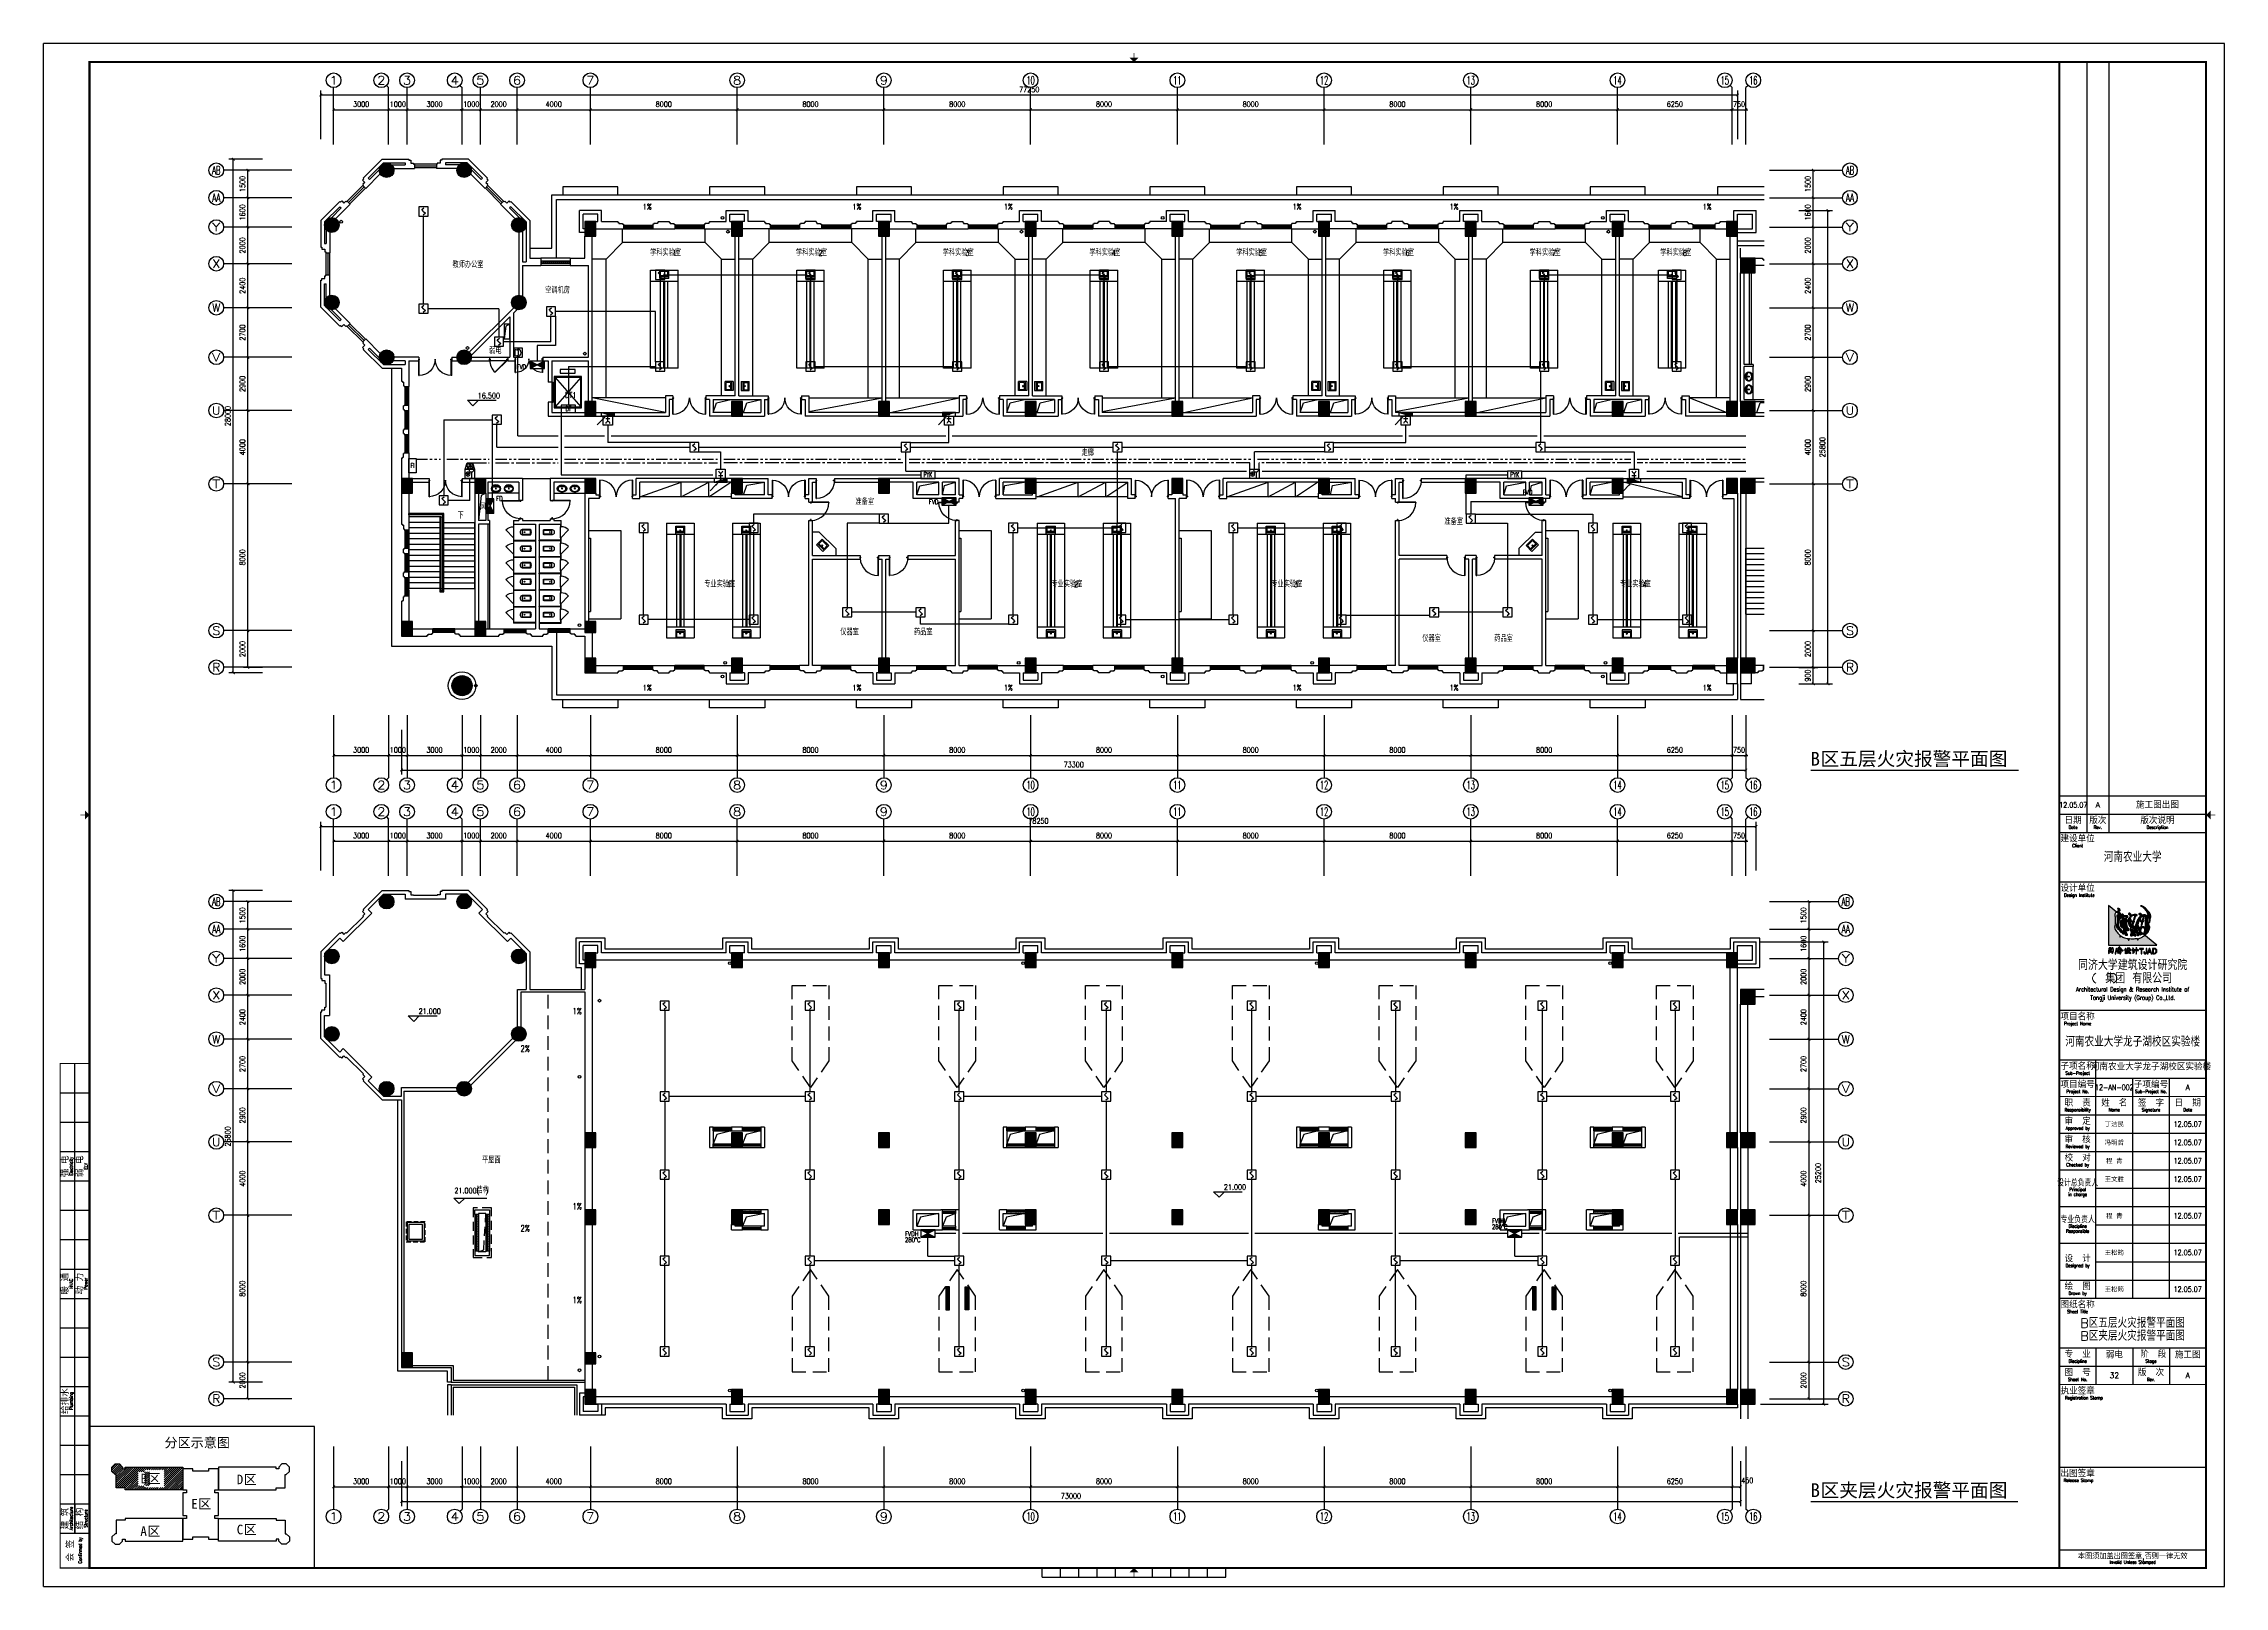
# Model space of a CAD drawing. Extents: x 190999 to 918899, y -200814 to 215286.
# Drawn here: x 309899 to 428799, y -96414 to -12314 of the extents above; entities that cross this region are included whole.
import ezdxf
from ezdxf.enums import TextEntityAlignment as Align

# ---------------------------------------------------------------- set-up
doc = ezdxf.new("R2010")
doc.units = 0
doc.header["$LTSCALE"] = 1000
doc.header["$MEASUREMENT"] = 0
for name, pattern in [('CENTER2', [1.125, 0.75, -0.125, 0.125, -0.125]), ('HIDDEN', [0.375, 0.25, -0.125]), ('PHANTOM2', [1.25, 0.625, -0.125, 0.125, -0.125, 0.125, -0.125])]:
    doc.linetypes.add(name, pattern=pattern)
doc.layers.get('Defpoints').update_dxf_attribs({"color": 1})
for name, color, linetype in [('00-EQUIP', 3, 'Continuous'), ('00-LWIRE', 4, 'Continuous'), ('00-WIRE-4', 6, 'Continuous'), ('A-卫生间', 250, 'Continuous'), ('A-墙线', 2, 'Continuous'), ('A-外包装修', 250, 'Continuous'), ('A-外窗', 145, 'Continuous'), ('A-家具', 250, 'Continuous'), ('A-门', 167, 'Continuous'), ('AXIS', 3, 'Continuous'), ('AXIS_TEXT', 7, 'Continuous'), ('COLUMN', 2, 'Continuous'), ('DIM_ELEV', 3, 'Continuous'), ('DIM_SYMB', 3, 'Continuous'), ('EQUIP_消火栓', 1, 'Continuous'), ('PUB_HATCH', 250, 'Continuous'), ('PUB_TEXT', 7, 'Continuous'), ('STAIR', 5, 'Continuous'), ('WALL', 2, 'Continuous'), ('WINDOW', 177, 'Continuous'), ('图框', 189, 'Continuous'), ('屋面排水', 4, 'Continuous'), ('房间名称', 7, 'Continuous'), ('暖通-风-说明', 3, 'Continuous'), ('洞口线', 165, 'Continuous'), ('电井开洞', 97, 'Continuous'), ('看线1', 7, 'Continuous'), ('雨水管', 151, 'Continuous'), ('雨水管口', 6, 'Continuous')]:
    doc.layers.add(name, color=color, linetype=linetype)
doc.styles.add('_COMPLEX', font='COMPLEX.shx', dxfattribs={"width": 0.5})
doc.styles.add('_TCH_AXIS', font='COMPLEX', dxfattribs={"bigfont": 'GBCBIG'})
doc.styles.add('_TCH_DIM', font='SIMPLEX', dxfattribs={"bigfont": 'GBCBIG'})
doc.styles.add('COMPLEX', font='COMPLEX')
doc.styles.add('DIM_FONT', font='SIMPLEX', dxfattribs={"width": 0.7, "bigfont": 'GBCBIG'})
doc.styles.add('HT', font='simhei.ttf')
doc.styles.add('HZ-ZGBZ', font='romanc.shx', dxfattribs={"width": 0.65})
doc.styles.get("Standard").update_dxf_attribs({"font": 'simhei.ttf'})
doc.styles.add('TKZ1_tjhts.shx', font='tjromant.shx', dxfattribs={"bigfont": 'tjhts.shx'})
doc.styles.add('TKZ2_tjkts.shx', font='tjromant.shx', dxfattribs={"bigfont": 'tjkts.shx'})
doc.styles.add('XXK', font='romans.shx', dxfattribs={"width": 0.75, "bigfont": 'hzf.shx'})
doc.styles.add('zz-1', font='arial.ttf', dxfattribs={"width": 0.8})
doc.styles.add('车', font='simhei.ttf')
doc.linetypes.add('4INE', pattern='A,1,-0.15,["4",XXK,S=0.3,R=0,X=-0.1,Y=-0.1],-0.25', length=1.4)
doc.linetypes.add('BIG-DLINE', pattern='A,1,-0.15,["D",XXK,S=0.2,R=0,X=-0.1,Y=-0.09],-0.2', length=1.35)
doc.dimstyles.new('DIMN', dxfattribs={"dimtxt": 300, "dimasz": 100, "dimexe": 250, "dimexo": 300, "dimgap": 150, "dimtad": 1, "dimdec": 0, "dimzin": 0, "dimdsep": 46, "dimtxsty": 'DIM_FONT', "dimblk": 'ARCHTICK', "dimcen": 0.09, "dimclrt": 7, "dimazin": 2, "dimtfac": 1, "dimtdec": 0, "dimtix": 1, "dimtmove": 2, "dimatfit": 3, "dimfxl": 0, "dimtolj": 1, "dimtzin": 0, "dimarcsym": 0})

# ---------------------------------------------------------------- blocks, each defined once
blk = doc.blocks.new('TJAD_TK_LOGO')
at = {"layer": '图框'}
for points in [[(0.309, 0.239, -0.055111), (0.298, 0.218, -0.399817), (0.289, 0.213, -0.15154), (0.281, 0.216, -0.301448), (0.281, 0.226, 0.010306), (0.289, 0.248, -0.01851), (0.216, 0.33, -0.103184), (0.157, 0.423, -0.120959), (0.156, 0.5, 0.063512), (0.168, 0.638, 0.024265), (0.163, 0.716, -0.039016), (0.159, 0.759, -0.148803), (0.167, 0.795, -0.063522), (0.19, 0.819, -0.021561), (0.199, 0.827), (0, 0.989), (0, 0.014), (1.2, 0.014), (0.901, 0.256, -0.02734), (0.87, 0.232, -0.056811), (0.802, 0.195, -0.043653), (0.743, 0.178, 0.070224), (0.74, 0.168, -0.155586), (0.734, 0.146, -0.268078), (0.715, 0.144, 0.046034), (0.714, 0.151, -0.10837), (0.716, 0.158, 0.067272), (0.719, 0.172, 0.007869), (0.606, 0.171, -0.018474), (0.519, 0.174, 0.089356), (0.513, 0.16, -0.084297), (0.509, 0.144, -0.378712), (0.498, 0.137, -0.129516), (0.487, 0.142, 0.010082), (0.489, 0.148, -0.06366), (0.493, 0.159, -0.047427), (0.496, 0.17, 0.412458), (0.493, 0.175, 0.04646), (0.459, 0.179, -0.083304), (0.398, 0.192, -0.056916)], [(0.278, 0.851, 0.150805), (0.286, 0.87, 0.118181), (0.284, 0.888, 0.061251), (0.278, 0.901, 0.110829), (0.266, 0.912, 0.065976), (0.248, 0.919, 0.129921), (0.229, 0.92, 0.40681), (0.226, 0.916, 0.07663), (0.23, 0.907, -0.019502), (0.237, 0.896, -0.085799), (0.241, 0.884, -0.150999), (0.235, 0.858, -0.086307), (0.225, 0.846, -0.019332), (0.206, 0.833, 0.015742), (0.199, 0.827), (0.264, 0.775, -0.014783), (0.267, 0.774, -0.092021), (0.285, 0.767, -0.021612), (0.299, 0.758, 0.020501), (0.302, 0.757, -0.138406), (0.302, 0.756, -0.004327), (0.304, 0.756, 0.041521), (0.307, 0.755, 0.017006), (0.309, 0.756, 0.175362), (0.313, 0.76, 0.115175), (0.313, 0.77, 0.133458), (0.302, 0.795, 0.090138), (0.282, 0.811, 0.068529), (0.267, 0.817, -0.013934), (0.257, 0.819, -0.201719), (0.25, 0.824, -0.378426), (0.25, 0.831, -0.084166), (0.26, 0.837, 0.070184)], [(0.264, 0.775, 0.064867), (0.248, 0.774, 0.116531), (0.226, 0.765, 0.208218), (0.216, 0.75, 0.02194), (0.216, 0.741, -0.003556), (0.223, 0.64, -0.008585), (0.225, 0.606, -0.036626), (0.224, 0.587, -0.030322), (0.219, 0.565, 0.008639), (0.208, 0.528, 0.029199), (0.201, 0.493, 0.047639), (0.199, 0.469, 0.083135), (0.203, 0.45, 0.077424), (0.222, 0.419, 0.095524), (0.251, 0.392, 0.133345), (0.255, 0.391, 0.037671), (0.266, 0.395, -0.074764), (0.289, 0.401, -0.017227), (0.311, 0.402, 0.103318), (0.324, 0.403, 0.529251), (0.324, 0.406, 0.058891), (0.31, 0.414, -0.106556), (0.272, 0.441, -0.157893), (0.244, 0.5, -0.090292), (0.241, 0.541, -0.061166), (0.257, 0.612, -0.11155), (0.27, 0.637, -0.016825), (0.293, 0.661, -0.002917), (0.333, 0.697, 0.013927), (0.345, 0.708)], [(0.474, 0.731, 0.018572), (0.473, 0.731), (0.473, 0.732, 0.06936), (0.47, 0.733, 0.047212), (0.46, 0.735, 0.024282), (0.443, 0.735, -0.000753), (0.412, 0.735, -0.013374), (0.392, 0.736, -0.164458), (0.382, 0.74, -0.15617), (0.376, 0.751, 0.064833), (0.371, 0.765, 0.17195), (0.36, 0.774, 0.077232), (0.348, 0.779, 0.099365), (0.341, 0.778, 0.128164), (0.335, 0.776, 0.199677), (0.331, 0.766, 0.156287), (0.335, 0.754, 0.086381), (0.343, 0.746, 0.029794), (0.351, 0.742, -0.218512), (0.359, 0.734, -0.050196), (0.36, 0.726, -0.223734), (0.356, 0.72, -0.013892), (0.345, 0.708), (0.359, 0.697, -0.00619), (0.387, 0.712, -0.093205), (0.434, 0.721, -0.103421), (0.439, 0.72, -0.384925), (0.441, 0.717, -0.045853), (0.438, 0.703, -0.014561), (0.423, 0.658, 0.006316), (0.419, 0.648), (0.432, 0.637, -0.003465), (0.435, 0.644, -0.002724), (0.456, 0.704, -0.338072), (0.461, 0.707, 0.005218), (0.473, 0.707, 0.309415), (0.476, 0.708, 0.132077), (0.479, 0.71, 0.147744), (0.481, 0.715, 0.135646), (0.481, 0.723, 0.18433)], [(0.756, 0.375, 0.010654), (0.758, 0.371, 0.091005), (0.765, 0.363, 0.311976), (0.77, 0.363)]]:
    blk.add_hatch(color=256, dxfattribs=at).paths.add_polyline_path(points)
h = blk.add_hatch(color=256, dxfattribs=at)
h.paths.add_polyline_path([(0.393, 0.563, -0.011586), (0.397, 0.579, 0.253288), (0.396, 0.579, 0.095247), (0.388, 0.58, -0.0106), (0.376, 0.58, -0.133876), (0.361, 0.583, -0.082431), (0.345, 0.596, -0.01622), (0.332, 0.612, 0.042319), (0.324, 0.621, 0.140851), (0.317, 0.624, 0.145933), (0.308, 0.622, 0.038492), (0.302, 0.618), (0.302, 0.618, 0.000616), (0.3, 0.616, 0.032553), (0.298, 0.615, 0.095329), (0.294, 0.61, 0.096767), (0.291, 0.597, -0.001525), (0.288, 0.574, 0.034244), (0.285, 0.552, 0.085899), (0.292, 0.504, 0.097395), (0.314, 0.467, 0.083463), (0.339, 0.445, 0.098864), (0.352, 0.441, 0.30663), (0.356, 0.443, 0.075685), (0.361, 0.453, 0.009946), (0.371, 0.491, -0.023424), (0.378, 0.51, 0.034776)])
h.paths.add_polyline_path([(0.333, 0.372, 0.321528), (0.33, 0.377, 0.021484), (0.291, 0.382, 0.022843), (0.282, 0.382, 0.102534), (0.276, 0.381, 0.130045), (0.272, 0.378, 0.267367), (0.271, 0.374, -0.005872), (0.276, 0.364, 0.058515), (0.28, 0.355, 0.081344), (0.295, 0.338, 0.099387), (0.309, 0.33, 0.035917), (0.315, 0.328, 0.245908), (0.318, 0.33, 0.105203), (0.327, 0.349, -0.034055), (0.332, 0.365, 0.056891)])
h.paths.add_polyline_path([(0.431, 0.34, 0.245812), (0.436, 0.359, 0.065072), (0.425, 0.393, 0.134826), (0.425, 0.393, -0.114996), (0.425, 0.394, 0.061748), (0.418, 0.405, 0.16919), (0.41, 0.409, 0.009694), (0.393, 0.411, 0.017654), (0.382, 0.412, 0.044621), (0.374, 0.411, 0.15913), (0.368, 0.408, 0.263058), (0.367, 0.404, 0.037983), (0.375, 0.384, -0.091013), (0.378, 0.375, -0.183458), (0.376, 0.37, -0.186991), (0.37, 0.367, -0.076588), (0.364, 0.367, 0.012233), (0.357, 0.368, 0.175338), (0.353, 0.367, 0.023216), (0.34, 0.33, 0.04069), (0.336, 0.312, 0.28537), (0.339, 0.306, 0.048651), (0.347, 0.302, -0.083296), (0.359, 0.295, 0.044689), (0.367, 0.289, 0.196761), (0.378, 0.288, 0.127879), (0.395, 0.298, 0.050671)])
h.paths.add_polyline_path([(0.463, 0.285, 0.013244), (0.461, 0.293, 0.042352), (0.454, 0.311, 0.086452), (0.451, 0.314, 0.181931), (0.447, 0.314, 0.105167), (0.437, 0.307, 0.063777), (0.422, 0.289, 0.079039), (0.415, 0.273, 0.295118), (0.417, 0.263, 0.12746), (0.426, 0.259, 0.051219), (0.438, 0.258, -0.006938), (0.459, 0.255, 0.101871), (0.472, 0.256, 0.282022), (0.475, 0.26, 0.127329), (0.473, 0.266), (0.473, 0.266, -0.004335)])
h.paths.add_polyline_path([(0.658, 0.308, -0.058552), (0.645, 0.335, -0.043685), (0.641, 0.359, 0.088622), (0.637, 0.372, 0.151789), (0.622, 0.385, -0.046532), (0.606, 0.394, 0.04555), (0.599, 0.398, 0.043142), (0.597, 0.399), (0.597, 0.399, 0.251715), (0.586, 0.396, 0.137334), (0.576, 0.371, -0.022108), (0.571, 0.349, 0.025269), (0.557, 0.305, -0.028381), (0.55, 0.284, 0.095667), (0.544, 0.258, 0.266705), (0.554, 0.241, 0.133638), (0.581, 0.24, 0.117773), (0.634, 0.259, 0.081266), (0.66, 0.285, 0.080524), (0.663, 0.292), (0.663, 0.292), (0.664, 0.292), (0.664, 0.295), (0.663, 0.295, 0.059624)])
h.paths.add_polyline_path([(0.568, 0.406, 0.121011), (0.564, 0.41, 0.051248), (0.55, 0.42, 0.077555), (0.545, 0.422, 0.238499), (0.542, 0.421, 0.167798), (0.541, 0.418, 0.09655), (0.541, 0.4, -0.014406), (0.543, 0.392, -0.00033), (0.545, 0.375, 0.1059), (0.551, 0.357, 0.313865), (0.556, 0.357, 0.231713), (0.56, 0.364, 0.026659), (0.564, 0.385, -0.007425), (0.568, 0.4, 0.16995)])
h.paths.add_polyline_path([(0.679, 0.25, 0.082015), (0.68, 0.258, 0.360369), (0.675, 0.264, 0.094324), (0.668, 0.263, 0.109868), (0.666, 0.263, -0.017853), (0.664, 0.262), (0.663, 0.262, 0.095638), (0.652, 0.251, 0.069381), (0.647, 0.242, 0.391778), (0.649, 0.238, 0.16265), (0.658, 0.237, 0.029698), (0.663, 0.239), (0.664, 0.239, 0.027865), (0.674, 0.243, 0.232972)])
h.paths.add_polyline_path([(0.765, 0.309, -0.00792), (0.766, 0.312, -0.04061), (0.767, 0.316, 0.057732), (0.769, 0.323, 0.231089), (0.766, 0.331, 0.223752), (0.755, 0.33, 0.032861), (0.734, 0.315, -0.012035), (0.716, 0.303, 0.160241), (0.7, 0.287, 0.160304), (0.7, 0.267, 0.221951), (0.709, 0.256, 0.080228), (0.726, 0.248, 0.124433), (0.741, 0.247, 0.177577), (0.748, 0.255, 0.06059), (0.758, 0.283, -0.013372)])
h = blk.add_hatch(color=256, dxfattribs=at)
h.paths.add_polyline_path([(0.419, 0.648), (0.359, 0.697, 0.122439), (0.344, 0.679, 0.077208), (0.338, 0.662, 0.221374), (0.343, 0.64, -0.044103), (0.353, 0.625, 0.092474), (0.367, 0.606, 0.149827), (0.383, 0.599, 0.078107), (0.401, 0.6, 0.300992), (0.408, 0.607, 0.003448), (0.412, 0.624, -0.014936)])
h.paths.add_polyline_path([(0.448, 0.531, -0.118411), (0.466, 0.61), (0.432, 0.637, 0.013731), (0.424, 0.609, 0.354128), (0.426, 0.607, 0.149403), (0.425, 0.606, -0.033756), (0.429, 0.605, -0.301225), (0.432, 0.602, -0.067966), (0.431, 0.585, -0.155357), (0.425, 0.583, -0.0383), (0.418, 0.581, 0.394404), (0.414, 0.577, -0.002997), (0.393, 0.506, 0.027314), (0.376, 0.437, 0.262389), (0.377, 0.431, 0.054171), (0.409, 0.43, -0.120269), (0.432, 0.428, -0.238212), (0.445, 0.415, -0.030328), (0.452, 0.384, 0.177342), (0.459, 0.369, 0.189169), (0.473, 0.367, 0.024901), (0.494, 0.37, 0.43233), (0.503, 0.381, 0.054023), (0.499, 0.406, 0.072563), (0.493, 0.423, -0.024272), (0.473, 0.455, -0.09052)])
h.paths.add_polyline_path([(0.591, 0.509), (0.494, 0.587, 0.02545), (0.492, 0.572, 0.128799), (0.501, 0.52, 0.044216), (0.522, 0.484, 0.076323), (0.548, 0.46, 0.034366), (0.562, 0.452, 0.076032), (0.572, 0.449, 0.341488), (0.575, 0.451, 0.069217), (0.584, 0.479, 0.009229)])
h.paths.add_polyline_path([(0.606, 0.496, 0.003269), (0.602, 0.481, 0.051211), (0.597, 0.445, 0.204101), (0.599, 0.435, -0.011598), (0.623, 0.42, -0.044991), (0.66, 0.394, -0.200983), (0.669, 0.38, -0.006426), (0.679, 0.338, 0.079721), (0.687, 0.311, 0.326464), (0.691, 0.309, 0.087838), (0.695, 0.311, 0.087656), (0.715, 0.332, 0.286319), (0.72, 0.36, 0.076349), (0.701, 0.389, -0.160397), (0.676, 0.44), (0.676, 0.44)])
h.paths.add_polyline_path([(0.852, 0.297), (0.79, 0.347, 0.007087), (0.777, 0.301, 0.070922), (0.774, 0.275, 0.248353), (0.779, 0.265, 0.199635), (0.795, 0.268, -0.006886), (0.813, 0.275, 0.05678), (0.847, 0.293, 0.006803)])
h = blk.add_hatch(color=256, dxfattribs=at)
h.paths.add_polyline_path([(0.712, 0.755, 0.083086), (0.708, 0.761, 0.127732), (0.701, 0.764, 0.060999), (0.673, 0.768, 0.050289), (0.649, 0.769, 0.061315), (0.626, 0.765, -0.058239), (0.605, 0.759, -0.023274), (0.577, 0.756, -0.318074), (0.565, 0.762, -0.012807), (0.546, 0.787, 0.176594), (0.527, 0.801, 0.141446), (0.512, 0.802, 0.254042), (0.501, 0.793, 0.094349), (0.5, 0.777, 0.272202), (0.507, 0.767, 0.06938), (0.523, 0.763, -0.099001), (0.54, 0.758, -0.173209), (0.549, 0.747, -0.244282), (0.547, 0.738, -0.042049), (0.531, 0.716, 0.019533), (0.504, 0.683, 0.074328), (0.489, 0.659, -0.003717), (0.466, 0.61), (0.494, 0.587, -0.03259), (0.498, 0.607, -0.114709), (0.504, 0.617), (0.507, 0.619), (0.509, 0.62), (0.512, 0.62), (0.514, 0.619), (0.523, 0.614), (0.529, 0.609), (0.548, 0.592), (0.554, 0.586), (0.555, 0.586, 0.137325), (0.563, 0.582, 0.052206), (0.581, 0.58, -0.039081), (0.596, 0.578, -0.061234), (0.6, 0.577, -0.389955), (0.602, 0.574, -0.015439), (0.601, 0.566, -0.009793), (0.592, 0.514, -0.001555), (0.591, 0.509), (0.606, 0.496, -0.005675), (0.613, 0.522, 0.021764), (0.624, 0.57, -0.037231), (0.627, 0.579, -0.166808), (0.63, 0.581, 0.014415), (0.637, 0.584, 0.232872), (0.642, 0.591, 0.087887), (0.641, 0.601, 0.002273), (0.638, 0.615, -0.178357), (0.638, 0.619, -0.001216), (0.651, 0.66, -0.011476), (0.664, 0.699, -0.017032), (0.676, 0.729, -0.192629), (0.689, 0.74, -0.05264), (0.702, 0.745, 0.121865), (0.712, 0.748, 0.384919)])
h.paths.add_polyline_path([(0.597, 0.737, -0.021509), (0.628, 0.747, -0.053885), (0.638, 0.749, -0.363115), (0.652, 0.741, -0.093078), (0.646, 0.705, 0.023125), (0.622, 0.626, -0.067346), (0.613, 0.603, -0.278742), (0.606, 0.6, -0.067064), (0.586, 0.602, -0.223721), (0.563, 0.619, -0.070697), (0.543, 0.661, -0.171192), (0.544, 0.69, -0.090372), (0.564, 0.717, -0.097027)], flags=16)
h = blk.add_hatch(color=256, dxfattribs=at)
h.paths.add_polyline_path([(0.982, 0.688, -0.266995), (0.988, 0.691, -0.078548), (0.994, 0.689, -0.061401), (1.001, 0.685, -0.140506), (1.007, 0.676, -0.075077), (1.01, 0.653, -0.023792), (1.008, 0.62, 0.028581), (1.007, 0.585, 0.083513), (1.009, 0.572, 0.556873), (1.014, 0.571, 0.099876), (1.028, 0.596, 0.058859), (1.035, 0.633, 0.00868), (1.036, 0.66, -0.055868), (1.045, 0.71, 0.012909), (1.049, 0.719, 0.07627), (1.048, 0.734, 0.168287), (0.983, 0.856, 0.045812), (0.89, 0.946, 0.082299), (0.824, 0.983, 0.045024), (0.802, 0.988, 0.184323), (0.796, 0.987, 0.401214), (0.797, 0.985, 0.073894), (0.803, 0.98, 0.009968), (0.828, 0.967, -0.045085), (0.849, 0.953, -0.042435), (0.89, 0.913, -0.014659), (0.933, 0.859, -0.075958), (0.979, 0.767, 0.183281), (0.919, 0.704, 0.093166), (0.905, 0.577, 0.002645), (0.905, 0.539), (0.95, 0.539, -0.021718), (0.951, 0.561, -0.060902), (0.951, 0.563, -0.750169), (0.953, 0.563, -0.062141), (0.956, 0.558, -0.02804), (0.962, 0.541, -0.001207), (0.963, 0.539), (0.999, 0.539), (0.998, 0.542), (0.986, 0.581, -0.042759), (0.971, 0.648, -0.166183), (0.976, 0.68, -0.02967)])
h.paths.add_polyline_path([(0.921, 0.747, 0.337691), (0.922, 0.75, 0.234051), (0.918, 0.756, 0.085029), (0.898, 0.762, 0.109404), (0.867, 0.76, 0.027051), (0.842, 0.75, 0.096966), (0.82, 0.779, 0.147389), (0.788, 0.798, 0.110178), (0.765, 0.798, 0.193659), (0.754, 0.789, 0.105864), (0.751, 0.781, 0.322715), (0.756, 0.77, 0.090222), (0.775, 0.763, 0.021428), (0.79, 0.76, -0.062248), (0.802, 0.756, -0.0489), (0.814, 0.75, 0.061445), (0.828, 0.743, 0.045204), (0.773, 0.709, 0.105153), (0.746, 0.68, 0.017534), (0.699, 0.593, 0.04727), (0.677, 0.539), (0.731, 0.539, -0.016538), (0.733, 0.546, -0.06987), (0.755, 0.615, -0.55525), (0.762, 0.616, 0.087068), (0.773, 0.608, 0.000587), (0.779, 0.605, 0.051645), (0.781, 0.604, 0.002312), (0.798, 0.592, 0.1078), (0.815, 0.585, 0.06971), (0.83, 0.588, -0.002349), (0.824, 0.554, -0.014725), (0.822, 0.539), (0.839, 0.539, -0.003665), (0.842, 0.55, -0.003176), (0.85, 0.584, -0.214328), (0.855, 0.589, 0.079005), (0.864, 0.594, 0.136284), (0.869, 0.604, 0.042038), (0.87, 0.61, 0.121208), (0.869, 0.615, 0.033156), (0.864, 0.622, -0.089896), (0.861, 0.627, -0.153361), (0.862, 0.632, -0.00558), (0.876, 0.678, -0.02004), (0.892, 0.724, -0.10938), (0.9, 0.737, 0.024126), (0.911, 0.741, 0.094696)])
h.paths.add_polyline_path([(0.871, 0.737, -0.143663), (0.867, 0.714, 0.018808), (0.849, 0.654, -0.117601), (0.837, 0.612, -0.229986), (0.819, 0.61, -0.2857), (0.79, 0.639, -0.267121), (0.803, 0.697, -0.053371), (0.832, 0.724, -0.07094), (0.861, 0.743, -0.49062)], flags=16)
h = blk.add_hatch(color=256, dxfattribs=at)
h.paths.add_polyline_path([(0.952, 0.5, -0.00262), (0.951, 0.526, -0.01182), (0.95, 0.539), (0.905, 0.539, 0.006126), (0.905, 0.449, 0.002492), (0.906, 0.412, 0.048247), (0.887, 0.46, 0.065909), (0.883, 0.465, 0.224936), (0.877, 0.467, 0.038284), (0.864, 0.466, -0.06616), (0.83, 0.465, -0.485088), (0.827, 0.467, -0.101913), (0.828, 0.487, -0.016956), (0.839, 0.539), (0.822, 0.539, -0.017973), (0.817, 0.52, -0.010562), (0.81, 0.476, -0.208845), (0.803, 0.461, -0.11949), (0.791, 0.457, -0.131776), (0.748, 0.465, -0.127624), (0.732, 0.488, -0.118385), (0.731, 0.539), (0.677, 0.539, 0.005191), (0.675, 0.533, 0.105733), (0.676, 0.44), (0.718, 0.405), (0.745, 0.405, -0.078177), (0.747, 0.414, -0.129583), (0.758, 0.426, -0.224047), (0.779, 0.429, -0.071036), (0.78, 0.429, 0.101063), (0.781, 0.428, -0.019588), (0.783, 0.428, -0.023828), (0.784, 0.427, -0.322257), (0.79, 0.416, -0.013384), (0.788, 0.405), (0.804, 0.405, -0.014271), (0.808, 0.414, -0.194353), (0.821, 0.43, -0.094044), (0.855, 0.439, -0.035175), (0.871, 0.44, -0.177154), (0.88, 0.432, -0.054292), (0.893, 0.405), (0.948, 0.405, 0.016129), (0.951, 0.417, 0.043741), (0.953, 0.46, 0.012835)])
h.paths.add_polyline_path([(1.021, 0.458), (1.011, 0.5), (0.999, 0.539), (0.963, 0.539, -0.013434), (0.968, 0.518, -0.01242), (0.972, 0.498, -0.017255), (0.974, 0.479, -0.024091), (0.974, 0.433, -0.03797), (0.971, 0.405), (1.012, 0.405, 0.01383), (1.019, 0.427, 0.116879)])
h.paths.add_polyline_path([(0.967, 0.319, 0.068823), (0.992, 0.356, 0.031999), (1.012, 0.405), (0.971, 0.405, -0.002893), (0.971, 0.403, -0.072675), (0.96, 0.375, -0.038888), (0.948, 0.355, -0.02059), (0.929, 0.332, -0.114728), (0.923, 0.326, -0.052839), (0.914, 0.32), (0.911, 0.319), (0.909, 0.319), (0.909, 0.322), (0.914, 0.334), (0.918, 0.341), (0.933, 0.363), (0.941, 0.383), (0.941, 0.384, 0.030329), (0.948, 0.405), (0.893, 0.405, -0.019139), (0.897, 0.395, -0.131139), (0.901, 0.371, -0.068706), (0.888, 0.337, -0.106182), (0.87, 0.312, -0.027075), (0.852, 0.297), (0.901, 0.256, 0.015633), (0.918, 0.272, -0.009266)])
h = blk.add_hatch(color=256, dxfattribs=at)
h.paths.add_polyline_path([(0.798, 0.379, -0.041396), (0.804, 0.405), (0.788, 0.405, -0.011453), (0.786, 0.396, -0.01007), (0.783, 0.379, -0.034546), (0.778, 0.371, -0.087737), (0.77, 0.363), (0.79, 0.347), (0.79, 0.347, 0.020125)])
h.paths.add_polyline_path([(0.745, 0.405), (0.718, 0.405), (0.756, 0.375, -0.051476), (0.747, 0.393, -0.099669)])
h = blk.add_hatch(color=256, dxfattribs=at)
h.paths.add_polyline_path([(0.109, -0.055, 0.215782), (0.096, -0.053, 0.067417), (0.088, -0.057, -0.168397), (0.072, -0.061, -0.018722), (0.056, -0.059, 0.069135), (0.037, -0.058, -0.211583), (0.032, -0.057, 0.012327), (0.027, -0.054, 0.18165), (0.023, -0.055, 0.234564), (0.014, -0.061, 0.06939), (0.009, -0.077, 0.040114), (0.004, -0.126, 0.00862), (0.004, -0.151, 0.034302), (0.003, -0.186, 0.240525), (0.011, -0.199, 0.151405), (0.014, -0.2, 0.254247), (0.016, -0.192, 0.038225), (0.017, -0.166, -0.061608), (0.019, -0.146, 0.026815), (0.022, -0.113, -0.054652), (0.026, -0.093, -0.028262), (0.029, -0.084, -0.253686), (0.038, -0.079, 0.007206), (0.049, -0.078, -0.006599), (0.073, -0.075, 0.009999), (0.084, -0.072, -0.062381), (0.093, -0.073, -0.15567), (0.099, -0.077, -0.051163), (0.105, -0.085, -0.102101), (0.107, -0.091, -0.03095), (0.107, -0.129, 0.010088), (0.107, -0.15, -0.131285), (0.104, -0.163, -0.019629), (0.101, -0.168, -0.485137), (0.096, -0.17, 0.001583), (0.093, -0.168, 0.165296), (0.088, -0.17, 0.24859), (0.085, -0.178, 0.066176), (0.088, -0.189, 0.038595), (0.091, -0.194, 0.378365), (0.095, -0.196, 0.077759), (0.104, -0.183, 0.016012), (0.112, -0.17, 0.054651), (0.118, -0.155, 0.087206), (0.123, -0.112, 0.064902), (0.117, -0.068, 0.144064)])
h.paths.add_polyline_path([(0.063, -0.093), (0.056, -0.093), (0.053, -0.094), (0.049, -0.096), (0.047, -0.097), (0.046, -0.1, 0.333571), (0.046, -0.104, 0.045952), (0.052, -0.107, 0.064784), (0.062, -0.109, 0.210865), (0.068, -0.107, 0.127927), (0.071, -0.102, 0.211886), (0.07, -0.096, 0.12013), (0.067, -0.094)], flags=17)
h.paths.add_polyline_path([(0.058, -0.146, -0.039434), (0.061, -0.152, 0.054133), (0.064, -0.158, 0.123184), (0.08, -0.15, 0.140353), (0.084, -0.143, 0.284617), (0.083, -0.139, -0.012464), (0.076, -0.135, 0.016141), (0.064, -0.126, -0.029736), (0.041, -0.127, -0.149024), (0.037, -0.13, 0.190304), (0.034, -0.134, 0.089845), (0.033, -0.143, 0.171078), (0.041, -0.157, 0.249801), (0.05, -0.159, 0.378768), (0.055, -0.153, 0.031236), (0.054, -0.146), (0.056, -0.144)], flags=17)
h.paths.add_polyline_path([(0.194, -0.081, -0.130766), (0.193, -0.083, -0.049), (0.189, -0.09, 0.175351), (0.187, -0.096, 0.389375), (0.189, -0.097, 0.146359), (0.197, -0.094, 0.079034), (0.202, -0.089, 0.101244), (0.205, -0.084, 0.132531), (0.205, -0.077, 0.067751), (0.203, -0.072, 0.050259), (0.2, -0.068, 0.454265), (0.198, -0.068, 0.06765), (0.196, -0.073, 0.007561)])
h.paths.add_polyline_path([(0.189, -0.104, 0.313541), (0.186, -0.1, 0.335576), (0.183, -0.102, 0.015792), (0.178, -0.135, -0.057755), (0.171, -0.161, 0.000363), (0.163, -0.186, 0.094511), (0.167, -0.207, 0.230423), (0.17, -0.211, 0.369117), (0.176, -0.206, 0.039319), (0.18, -0.185, -0.109188), (0.189, -0.149, 0.00425), (0.191, -0.143, 0.032369), (0.189, -0.118, -0.025515)])
h.paths.add_polyline_path([(0.251, -0.045, 0.093827), (0.236, -0.063, 0.302072), (0.237, -0.068, 0.296548), (0.244, -0.068, 0.04254), (0.259, -0.06, -0.129019), (0.275, -0.057, -0.117204), (0.279, -0.058, -0.328405), (0.279, -0.061, -0.051459), (0.27, -0.072, 0.085646), (0.26, -0.09, 0.031903), (0.26, -0.093, -0.315533), (0.256, -0.098, -0.134544), (0.251, -0.099, -0.408117), (0.248, -0.096, 0.035639), (0.244, -0.085, 0.084333), (0.242, -0.081, 0.358627), (0.239, -0.08, 0.227473), (0.233, -0.092, 0.148882), (0.235, -0.099, -0.254787), (0.236, -0.106, -0.110418), (0.229, -0.113, -0.032156), (0.217, -0.121, 0.122106), (0.21, -0.128, 0.074479), (0.204, -0.144, 0.233421), (0.206, -0.152, 0.316166), (0.217, -0.152, 0.122903), (0.231, -0.14, 0.056501), (0.241, -0.125, -0.025506), (0.247, -0.11, -0.174643), (0.26, -0.101, 0.004602), (0.266, -0.098, -0.251477), (0.264, -0.107, -0.130218), (0.259, -0.112, 0.16089), (0.254, -0.116, 0.172735), (0.253, -0.123, 0.448793), (0.261, -0.125, 0.141971), (0.272, -0.109, 0.057248), (0.276, -0.094, -0.334885), (0.284, -0.087, -0.076773), (0.288, -0.087, -0.545841), (0.289, -0.089, -0.008092), (0.289, -0.104, 0.139136), (0.295, -0.124, 0.144746), (0.301, -0.128, 0.355116), (0.304, -0.126, 0.046986), (0.306, -0.118, 0.052614), (0.307, -0.115, 0.237681), (0.306, -0.113, 0.025436), (0.302, -0.111, -0.354836), (0.298, -0.107, -0.049448), (0.297, -0.093, -0.035628), (0.297, -0.088, -0.387964), (0.3, -0.084, -0.009611), (0.307, -0.081, 0.187317), (0.311, -0.078, 0.232403), (0.311, -0.072, 0.143525), (0.31, -0.072, 0.022411), (0.288, -0.082, -0.00319), (0.28, -0.086, -0.206179), (0.276, -0.086, -0.165764), (0.274, -0.084, -0.217969), (0.274, -0.08, -0.110096), (0.284, -0.068, -0.031862), (0.296, -0.059, 0.078929), (0.299, -0.057, 0.264707), (0.3, -0.055, 0.034215), (0.298, -0.052, 0.174735), (0.296, -0.052, 0.001752), (0.292, -0.052, -0.177458), (0.287, -0.05, -0.140307), (0.283, -0.047, -0.275752), (0.284, -0.041, 0.167681), (0.285, -0.035, 0.301407), (0.279, -0.03, 0.08311), (0.273, -0.03, 0.130737)])
h.paths.add_polyline_path([(0.327, -0.118, 0.027579), (0.343, -0.127, 0.154526), (0.354, -0.127, 0.082415), (0.363, -0.125, 0.312986), (0.363, -0.119, 0.221824), (0.36, -0.116, 0.031656), (0.355, -0.116, -0.00721), (0.342, -0.112, -0.071904), (0.327, -0.106, -0.267193), (0.324, -0.1, -0.023267), (0.328, -0.092, 0.395574), (0.325, -0.085, 0.188464), (0.317, -0.087, 0.051998), (0.311, -0.09, 0.108508), (0.306, -0.097, 0.200123), (0.304, -0.104, 0.191616), (0.308, -0.109, -0.01282)])
h.paths.add_polyline_path([(0.306, -0.135, 0.188222), (0.299, -0.134, 0.20573), (0.291, -0.139, 0.018376), (0.285, -0.149, -0.117409), (0.277, -0.159, -0.060927), (0.277, -0.146, 0.215117), (0.274, -0.142, 0.470033), (0.27, -0.143, -0.045545), (0.262, -0.149, -0.074224), (0.255, -0.151, -0.568137), (0.252, -0.149, -0.07678), (0.253, -0.144, 0.100197), (0.253, -0.135, 0.387299), (0.25, -0.133, 0.118665), (0.248, -0.134, 0.185429), (0.241, -0.147, -0.018374), (0.239, -0.158, 0.026924), (0.236, -0.169, -0.013447), (0.235, -0.18, 0.097057), (0.236, -0.192, 0.277047), (0.24, -0.195, 0.192921), (0.243, -0.193, 0.125735), (0.246, -0.18, -0.084178), (0.249, -0.165, -0.292454), (0.257, -0.16, -0.427415), (0.263, -0.166, -0.039723), (0.262, -0.177, 0.744354), (0.267, -0.179, 0.173973), (0.275, -0.172, -0.079593), (0.283, -0.162, 0.037997), (0.292, -0.152, -0.536451), (0.3, -0.152, -0.220641), (0.303, -0.166, -0.033334), (0.3, -0.178, -0.02197), (0.292, -0.196, -0.036413), (0.288, -0.204, 0.059035), (0.288, -0.205, 0.221247), (0.289, -0.208, 0.229092), (0.291, -0.208, 0.104052), (0.294, -0.206, 0.039622), (0.303, -0.189, 0.031663), (0.312, -0.173, 0.083922), (0.315, -0.156, 0.095464), (0.311, -0.142, 0.118136)])
h.paths.add_polyline_path([(0.429, -0.094), (0.441, -0.085, 0.028783), (0.422, -0.063), (0.41, -0.071, -0.06685)])
h.paths.add_polyline_path([(0.421, -0.105), (0.402, -0.104), (0.397, -0.104), (0.395, -0.104), (0.395, -0.118), (0.401, -0.118), (0.409, -0.117), (0.416, -0.117), (0.416, -0.171, -0.223037), (0.41, -0.183, -0.003297), (0.409, -0.184), (0.42, -0.194, 0.201777), (0.422, -0.192, -0.033526), (0.454, -0.166, -0.02738), (0.447, -0.153, -0.067274), (0.43, -0.17, -0.004515), (0.43, -0.112, -0.051491), (0.431, -0.104)])
h.paths.add_polyline_path([(0.468, -0.078), (0.468, -0.091, -0.202539), (0.461, -0.102, -0.066868), (0.447, -0.111, -0.101276), (0.461, -0.119, 0.145344), (0.479, -0.102, 0.140249), (0.482, -0.075, -0.003162), (0.512, -0.075, -0.016144), (0.511, -0.091, 0.052901), (0.512, -0.109, 0.214665), (0.515, -0.112, 0.093296), (0.515, -0.112, 0.137117), (0.524, -0.113, 0.000424), (0.537, -0.112, 0.022294), (0.552, -0.111), (0.554, -0.095), (0.55, -0.096), (0.546, -0.097), (0.542, -0.098), (0.536, -0.099), (0.532, -0.1), (0.527, -0.099), (0.526, -0.096), (0.527, -0.081), (0.528, -0.063), (0.521, -0.063), (0.511, -0.063), (0.498, -0.063), (0.486, -0.063), (0.477, -0.063), (0.467, -0.063)])
h.paths.add_polyline_path([(0.506, -0.122, -0.002263), (0.465, -0.122, -0.028919), (0.449, -0.121), (0.449, -0.135), (0.457, -0.134), (0.467, -0.133, -0.001197), (0.501, -0.133, 0.000411), (0.519, -0.133, -0.117897), (0.498, -0.165, -0.081518), (0.473, -0.138), (0.459, -0.142, 0.067412), (0.487, -0.172, -0.099344), (0.437, -0.187, -0.117302), (0.449, -0.199, 0.051291), (0.498, -0.18, 0.052048), (0.547, -0.197, -0.102524), (0.557, -0.182, -0.086164), (0.51, -0.172, 0.112398), (0.541, -0.121, -0.018709)])
h.paths.add_polyline_path([(0.604, -0.118), (0.604, -0.175, -0.094232), (0.598, -0.183), (0.608, -0.197), (0.647, -0.161), (0.64, -0.147), (0.619, -0.169), (0.619, -0.124, -0.058001), (0.621, -0.106, 0.319569), (0.62, -0.105, 0.045142), (0.606, -0.106, 0.020451), (0.594, -0.106, -0.034776), (0.578, -0.105), (0.578, -0.119, -0.030546)])
h.paths.add_polyline_path([(0.61, -0.06), (0.595, -0.066, -0.049542), (0.614, -0.094), (0.63, -0.087, 0.030356)])
h.paths.add_polyline_path([(0.66, -0.105, -0.019379), (0.635, -0.104), (0.635, -0.119, -0.02608), (0.66, -0.118), (0.682, -0.118), (0.682, -0.173, -0.021278), (0.681, -0.201), (0.697, -0.201, -0.017067), (0.697, -0.172), (0.697, -0.118), (0.715, -0.118, -0.024313), (0.741, -0.119), (0.741, -0.104, -0.018656), (0.71, -0.105), (0.697, -0.105), (0.697, -0.077, -0.143011), (0.702, -0.059, 0.162811), (0.697, -0.057, 0.035376), (0.685, -0.056, 0.004148), (0.681, -0.056, -0.046173), (0.682, -0.068, -0.00345), (0.682, -0.105, -0.001359)])
h.paths.add_polyline_path([(0.767, -0.069), (0.767, -0.085), (0.808, -0.085), (0.808, -0.2), (0.826, -0.2), (0.826, -0.085), (0.867, -0.085), (0.867, -0.069)])
h.paths.add_polyline_path([(0.93, -0.157, -0.040499), (0.929, -0.174, -0.3078), (0.915, -0.188, -0.189438), (0.897, -0.184, -0.186489), (0.89, -0.172, -0.07743), (0.889, -0.158), (0.872, -0.158, 0.198241), (0.882, -0.194, 0.214326), (0.91, -0.204, 0.249549), (0.941, -0.191, 0.135294), (0.948, -0.164), (0.948, -0.069), (0.93, -0.069)])
h.paths.add_polyline_path([(1.028, -0.069), (1.009, -0.069), (0.96, -0.2), (0.979, -0.2), (0.993, -0.161), (1.044, -0.161), (1.058, -0.2), (1.077, -0.2)])
h.paths.add_polyline_path([(1.019, -0.088), (1.039, -0.146), (0.998, -0.146)], flags=16)
h.paths.add_polyline_path([(1.091, -0.069), (1.091, -0.2), (1.14, -0.2, 0.229129), (1.182, -0.183, 0.179316), (1.197, -0.134, 0.181564), (1.183, -0.086, 0.220204), (1.141, -0.069)])
h.paths.add_polyline_path([(1.109, -0.085), (1.139, -0.085, -0.337188), (1.175, -0.108, -0.124189), (1.177, -0.152, -0.40123), (1.139, -0.184), (1.109, -0.184)], flags=16)
for points in [[(0, 0.989), (0, 0.014), (1.2, 0.014)], [(0.867, -0.069), (0.767, -0.069), (0.767, -0.085), (0.808, -0.085), (0.808, -0.2), (0.826, -0.2), (0.826, -0.085), (0.867, -0.085)], [(1.009, -0.069), (0.96, -0.2), (0.979, -0.2), (0.993, -0.161), (1.044, -0.161), (1.058, -0.2), (1.077, -0.2), (1.028, -0.069)], [(1.019, -0.088), (0.998, -0.146), (1.039, -0.146)]]:
    blk.add_lwpolyline(points, close=True, dxfattribs=at)
for points in [[(1.048, 0.734, 0.168287), (0.983, 0.856, 0.045812), (0.89, 0.946, 0.082299), (0.824, 0.983, 0.045024), (0.802, 0.988, 0.184323), (0.796, 0.987, 0.401214), (0.797, 0.985, 0.073894), (0.803, 0.98, 0.009968), (0.828, 0.967, -0.045085), (0.849, 0.953, -0.042435), (0.89, 0.913, -0.014659), (0.933, 0.859, -0.075958), (0.979, 0.767, 0.183281), (0.919, 0.704, 0.093166), (0.905, 0.577, 0.00877), (0.905, 0.449, 0.002492), (0.906, 0.412, 0.048247), (0.887, 0.46, 0.065909), (0.883, 0.465, 0.224936), (0.877, 0.467, 0.038284), (0.864, 0.466, -0.06616), (0.83, 0.465, -0.485088), (0.827, 0.467, -0.101913), (0.828, 0.487, -0.020622), (0.842, 0.55, -0.003176), (0.85, 0.584, -0.214328), (0.855, 0.589, 0.079005), (0.864, 0.594, 0.136284), (0.869, 0.604, 0.042038), (0.87, 0.61, 0.13569), (0.868, 0.615, 0.030912), (0.864, 0.622, -0.089896), (0.861, 0.627, -0.153361), (0.862, 0.632, -0.00558), (0.876, 0.678, -0.02004), (0.892, 0.724, -0.10938), (0.9, 0.737, 0.024126), (0.911, 0.741, 0.094696), (0.921, 0.747, 0.397569), (0.922, 0.751, 0.211166), (0.918, 0.756, 0.085029), (0.898, 0.762, 0.109404), (0.867, 0.76, 0.027051), (0.842, 0.75, 0.096966), (0.82, 0.779, 0.147389), (0.788, 0.798, 0.110178), (0.765, 0.798, 0.193659), (0.754, 0.789, 0.105864), (0.751, 0.781, 0.322715), (0.756, 0.77, 0.090222), (0.775, 0.763, 0.021428), (0.79, 0.76, -0.062248), (0.802, 0.756, -0.0489), (0.814, 0.75, 0.061445), (0.828, 0.743, 0.045204), (0.773, 0.709, 0.105153), (0.746, 0.68, 0.017534), (0.699, 0.593, 0.052474), (0.675, 0.533, 0.105733), (0.676, 0.44, 0.160397), (0.701, 0.389, -0.076349), (0.72, 0.36, -0.286319), (0.715, 0.332, -0.087656), (0.695, 0.311, -0.08033), (0.691, 0.31, -0.368951), (0.687, 0.311, -0.079318), (0.679, 0.338, 0.006426), (0.669, 0.38, 0.200983), (0.66, 0.394, 0.044991), (0.623, 0.42, 0.011598), (0.599, 0.435, -0.204101), (0.597, 0.445, -0.051211), (0.602, 0.481, -0.008944), (0.613, 0.522, 0.021764), (0.624, 0.57, -0.037231), (0.627, 0.579, -0.166808), (0.63, 0.581, 0.014415), (0.637, 0.584, 0.232872), (0.642, 0.591, 0.087887), (0.641, 0.601, 0.002324), (0.638, 0.615, -0.163549), (0.638, 0.619, -0.001216), (0.651, 0.66, -0.011476), (0.664, 0.699, -0.017032), (0.676, 0.729, -0.192629), (0.689, 0.74, -0.05264), (0.702, 0.745, 0.121865), (0.712, 0.748, 0.384919), (0.712, 0.755, 0.083086), (0.708, 0.761, 0.127732), (0.701, 0.764, 0.060999), (0.673, 0.768, 0.050289), (0.649, 0.769, 0.061315), (0.626, 0.765, -0.058239), (0.605, 0.759, -0.023274), (0.577, 0.756, -0.318074), (0.565, 0.762, -0.012807), (0.546, 0.787, 0.176594), (0.527, 0.801, 0.141446), (0.512, 0.802, 0.254042), (0.501, 0.793, 0.094349), (0.5, 0.777, 0.272202), (0.507, 0.767, 0.06938), (0.523, 0.763, -0.099001), (0.54, 0.758, -0.176084), (0.549, 0.747, -0.238335), (0.547, 0.738, -0.042049), (0.531, 0.716, 0.019533), (0.504, 0.683, 0.074328), (0.489, 0.659, -0.003717), (0.466, 0.61, 0.118412), (0.448, 0.531, 0.09052), (0.473, 0.455, 0.024272), (0.493, 0.423, -0.072563), (0.499, 0.406, -0.054023), (0.503, 0.381, -0.43233), (0.494, 0.37, -0.024901), (0.473, 0.367, -0.189169), (0.459, 0.369, -0.177342), (0.452, 0.384, 0.030328), (0.445, 0.415, 0.238212), (0.432, 0.428, 0.120269), (0.409, 0.43, -0.054171), (0.377, 0.431, -0.262389), (0.376, 0.437, -0.027314), (0.393, 0.506, 0.002997), (0.414, 0.577, -0.42145), (0.418, 0.581, 0.036527), (0.425, 0.583, 0.155357), (0.431, 0.585, 0.067966), (0.432, 0.602, 0.301225), (0.429, 0.605, 0.033756), (0.425, 0.606, -0.149403), (0.426, 0.607, -0.354128), (0.424, 0.609, -0.017197), (0.435, 0.644, -0.010154), (0.435, 0.644, -0.002724), (0.456, 0.704, -0.338072), (0.461, 0.707, 0.005218), (0.473, 0.707, 0.309415), (0.476, 0.708, 0.132077), (0.479, 0.71, 0.147744), (0.481, 0.715, 0.135646), (0.481, 0.723, 0.18433), (0.474, 0.731, 0.018572), (0.473, 0.731), (0.473, 0.732, 0.071117), (0.47, 0.733, 0.046841), (0.46, 0.735, 0.024282), (0.443, 0.735, -0.000753), (0.412, 0.735, -0.013374), (0.392, 0.736, -0.164458), (0.382, 0.74, -0.15617), (0.376, 0.751, 0.064833), (0.371, 0.765, 0.17195), (0.36, 0.774, 0.077232), (0.348, 0.779, 0.099365), (0.341, 0.778, 0.128164), (0.335, 0.776, 0.199677), (0.331, 0.766, 0.156287), (0.335, 0.754, 0.086381), (0.343, 0.746, 0.029794), (0.351, 0.742, -0.218512), (0.359, 0.734, -0.050196), (0.36, 0.726, -0.223734), (0.356, 0.72, -0.027824), (0.333, 0.697, 0.002917), (0.293, 0.661, 0.016825), (0.27, 0.637, 0.11155), (0.257, 0.612, 0.061166), (0.241, 0.541, 0.090292), (0.244, 0.5, 0.157893), (0.272, 0.441, 0.106556), (0.31, 0.414, -0.057352), (0.324, 0.406, -0.620281), (0.324, 0.403, -0.103318), (0.311, 0.402, 0.017227), (0.289, 0.401, 0.074764), (0.266, 0.395, -0.037671), (0.255, 0.391, -0.146442), (0.251, 0.392, -0.094541), (0.222, 0.419, -0.075684), (0.203, 0.449, -0.086697), (0.199, 0.469, -0.047639), (0.201, 0.493, -0.029199), (0.208, 0.528, -0.008639), (0.219, 0.565, 0.030322), (0.224, 0.587, 0.036626), (0.225, 0.606, 0.008585), (0.223, 0.64, 0.003541), (0.216, 0.741, -0.022961), (0.216, 0.75, -0.208218), (0.226, 0.765, -0.116531), (0.248, 0.774, -0.079727), (0.267, 0.774, -0.092021), (0.285, 0.767, -0.021612), (0.299, 0.758, 0.020501), (0.302, 0.757, -0.138406), (0.302, 0.756, -0.004327), (0.304, 0.756, 0.041521), (0.307, 0.755, 0.017006), (0.309, 0.756, 0.218913), (0.313, 0.761, 0.100805), (0.313, 0.77, 0.133458), (0.302, 0.795, 0.090138), (0.282, 0.811, 0.068529), (0.267, 0.817, -0.013934), (0.257, 0.819, -0.201719), (0.25, 0.824, -0.33618), (0.25, 0.83, -0.089843), (0.26, 0.837, 0.067656), (0.277, 0.851, 0.15691), (0.286, 0.87, 0.118181), (0.284, 0.888, 0.061251), (0.278, 0.901, 0.110829), (0.266, 0.912, 0.065976), (0.248, 0.919, 0.126476), (0.229, 0.92, 0.453262), (0.226, 0.916, 0.07663), (0.23, 0.907, -0.019502), (0.237, 0.896, -0.085799), (0.241, 0.884, -0.150999), (0.235, 0.858, -0.086307), (0.225, 0.846, -0.019332), (0.206, 0.833, 0.037315), (0.19, 0.819, 0.063522), (0.167, 0.795, 0.148803), (0.159, 0.759, 0.039016), (0.163, 0.716, -0.024265), (0.168, 0.638, -0.063512), (0.156, 0.5, 0.120959), (0.157, 0.423, 0.103184), (0.216, 0.33, 0.01851), (0.289, 0.248, -0.010306), (0.281, 0.226, 0.301448), (0.281, 0.216, 0.15154), (0.289, 0.213, 0.399817), (0.298, 0.218, 0.055111), (0.309, 0.239, 0.056916), (0.398, 0.192, 0.083304), (0.459, 0.179, -0.046418), (0.493, 0.175, -0.509372), (0.496, 0.169, 0.042269), (0.493, 0.159, 0.06366), (0.489, 0.148, -0.010082), (0.487, 0.142, 0.129516), (0.498, 0.137, 0.378712), (0.509, 0.144, 0.084297), (0.513, 0.16, -0.089356), (0.519, 0.174, 0.018474), (0.606, 0.171, -0.007869), (0.719, 0.172, -0.067272), (0.716, 0.158, 0.10837), (0.714, 0.151, -0.046034), (0.715, 0.144, 0.268078), (0.734, 0.146, 0.155586), (0.74, 0.168, -0.070224), (0.743, 0.178, 0.043653), (0.802, 0.195, 0.056811), (0.87, 0.232, 0.042991), (0.918, 0.272, -0.009266), (0.967, 0.319, 0.068823), (0.992, 0.356, 0.045849), (1.019, 0.427, 0.116879), (1.021, 0.458), (1.011, 0.5), (0.998, 0.542), (0.986, 0.581, -0.042759), (0.971, 0.648, -0.166183), (0.976, 0.68, -0.02967), (0.982, 0.688, -0.266995), (0.988, 0.691, -0.078548), (0.994, 0.689, -0.061401), (1.001, 0.685, -0.140506), (1.007, 0.676, -0.075077), (1.01, 0.653, -0.023792), (1.008, 0.62, 0.028581), (1.007, 0.585, 0.083513), (1.009, 0.572, 0.561681), (1.014, 0.571, 0.099708), (1.028, 0.596, 0.059415), (1.035, 0.634, 0.008566), (1.036, 0.66, -0.055868), (1.045, 0.71, 0.012909), (1.049, 0.719, 0.07627)], [(0.084, -0.072, -0.064608), (0.094, -0.074, -0.148081), (0.099, -0.077, -0.051163), (0.105, -0.085, -0.102101), (0.107, -0.091, -0.03095), (0.107, -0.129, 0.010316), (0.107, -0.151, -0.114991), (0.104, -0.162, -0.026322), (0.1, -0.169, -0.36855), (0.096, -0.17, 0.001583), (0.093, -0.168, 0.165296), (0.088, -0.17, 0.284311), (0.085, -0.18, 0.058684), (0.088, -0.189, 0.035482), (0.091, -0.194, 0.42388), (0.095, -0.196, 0.077759), (0.104, -0.183, 0.016012), (0.112, -0.17, 0.060529), (0.119, -0.154, 0.083781), (0.123, -0.112, 0.063229), (0.118, -0.07, 0.154163), (0.109, -0.055, 0.215782), (0.096, -0.053, 0.067417), (0.088, -0.057, -0.15511), (0.074, -0.061, -0.020128), (0.056, -0.059, 0.069135), (0.037, -0.058, -0.152007), (0.033, -0.058, 0.015393), (0.027, -0.054, 0.18165), (0.023, -0.055, 0.24442), (0.014, -0.061, 0.067673), (0.009, -0.077, 0.040114), (0.004, -0.126, 0.00862), (0.004, -0.151, 0.034302), (0.003, -0.186, 0.219688), (0.01, -0.198, 0.224662), (0.014, -0.2, 0.254247), (0.016, -0.192, 0.038225), (0.017, -0.166, -0.061608), (0.019, -0.146, 0.026815), (0.022, -0.113, -0.054652), (0.026, -0.093, -0.028262), (0.029, -0.084, -0.253686), (0.038, -0.079, 0.007206), (0.049, -0.078, -0.006599), (0.073, -0.075, 0.009999)], [(0.273, -0.03, 0.130737), (0.251, -0.045, 0.088699), (0.237, -0.062, 0.387064), (0.237, -0.068, 0.296548), (0.244, -0.068, 0.04254), (0.259, -0.06, -0.129019), (0.275, -0.057, -0.117204), (0.279, -0.058, -0.328405), (0.279, -0.061, -0.051459), (0.27, -0.072, 0.085646), (0.26, -0.09, 0.042347), (0.26, -0.094, -0.257362), (0.256, -0.098, -0.134544), (0.251, -0.099, -0.408117), (0.248, -0.096, 0.033303), (0.245, -0.086, 0.096312), (0.242, -0.081, 0.428215), (0.239, -0.081, 0.197066), (0.233, -0.091, 0.173607), (0.235, -0.099, -0.254787), (0.236, -0.106, -0.110418), (0.229, -0.113, -0.032156), (0.217, -0.121, 0.123756), (0.21, -0.128, 0.067355), (0.204, -0.143, 0.278531), (0.206, -0.152, 0.316166), (0.217, -0.152, 0.122903), (0.231, -0.14, 0.056501), (0.241, -0.125, -0.025506), (0.247, -0.11, -0.174643), (0.26, -0.101, 0.004602), (0.266, -0.098, -0.251477), (0.264, -0.107, -0.130218), (0.259, -0.112, 0.16089), (0.254, -0.116, 0.172735), (0.253, -0.123, 0.448793), (0.261, -0.125, 0.141971), (0.272, -0.109, 0.060529), (0.277, -0.094, -0.306995), (0.284, -0.087, -0.076773), (0.288, -0.087, -0.332365), (0.289, -0.088, -0.00874), (0.289, -0.104, 0.139136), (0.295, -0.124, 0.144746), (0.301, -0.128, 0.411443), (0.304, -0.126, 0.044065), (0.306, -0.118, 0.052614), (0.307, -0.115, 0.288852), (0.305, -0.113, 0.027434), (0.301, -0.111, -0.22073), (0.298, -0.109, -0.053716), (0.297, -0.093, -0.048058), (0.297, -0.087, -0.264203), (0.3, -0.084, -0.009366), (0.307, -0.081, 0.189138), (0.311, -0.078, 0.23794), (0.311, -0.072, 0.298753), (0.309, -0.072, 0.021447), (0.288, -0.082, -0.00319), (0.28, -0.086, -0.206179), (0.276, -0.086, -0.165764), (0.274, -0.084, -0.217969), (0.274, -0.08, -0.110096), (0.284, -0.068, -0.031862), (0.296, -0.059, 0.078929), (0.299, -0.057, 0.347861), (0.299, -0.054, 0.026782), (0.298, -0.052, 0.206765), (0.295, -0.052, 0.001894), (0.291, -0.052, -0.151169), (0.287, -0.05, -0.140307), (0.283, -0.047, -0.275752), (0.284, -0.041, 0.167681), (0.285, -0.035, 0.301407), (0.279, -0.03, 0.08311)], [(0.552, -0.111), (0.554, -0.095), (0.55, -0.096), (0.546, -0.097), (0.542, -0.098), (0.536, -0.099), (0.532, -0.1), (0.528, -0.099), (0.526, -0.098), (0.526, -0.097), (0.526, -0.095), (0.527, -0.081), (0.528, -0.063), (0.521, -0.063), (0.511, -0.063), (0.498, -0.063), (0.486, -0.063), (0.477, -0.063), (0.467, -0.063), (0.468, -0.078), (0.468, -0.091, -0.202539), (0.461, -0.102, -0.066868), (0.447, -0.111, -0.101276), (0.461, -0.119, 0.145344), (0.479, -0.102, 0.140249), (0.482, -0.075, -0.003162), (0.512, -0.075), (0.512, -0.075, -0.016144), (0.511, -0.091, 0.050777), (0.512, -0.108, 0.255064), (0.515, -0.112, 0.093296), (0.515, -0.112, 0.137117), (0.524, -0.113, 0.000424), (0.537, -0.112, 0.022294)], [(0.578, -0.105), (0.578, -0.119, -0.030546), (0.604, -0.118), (0.604, -0.175, -0.094232), (0.598, -0.183), (0.608, -0.197), (0.647, -0.161), (0.64, -0.147), (0.619, -0.169), (0.619, -0.124, -0.055814), (0.621, -0.106, 0.652499), (0.62, -0.105, 0.044194), (0.606, -0.106, 0.020451), (0.594, -0.106, -0.034776)], [(0.93, -0.069), (0.93, -0.157, -0.040499), (0.929, -0.174, -0.3078), (0.915, -0.188, -0.189438), (0.897, -0.184, -0.186489), (0.89, -0.172, -0.07743), (0.889, -0.158), (0.872, -0.158, 0.198241), (0.882, -0.194, 0.214326), (0.91, -0.204, 0.249549), (0.941, -0.191, 0.135294), (0.948, -0.164), (0.948, -0.069)], [(1.091, -0.069), (1.091, -0.2), (1.14, -0.2, 0.229129), (1.182, -0.183, 0.179316), (1.197, -0.134, 0.181564), (1.183, -0.086, 0.220204), (1.141, -0.069)], [(1.109, -0.085), (1.109, -0.184), (1.139, -0.184, 0.40123), (1.177, -0.152, 0.124189), (1.175, -0.108, 0.337188), (1.139, -0.085)]]:
    blk.add_lwpolyline(points, format="xyb", close=True, dxfattribs=at)
for points in [[(0.396, 0.579, 0.094892), (0.388, 0.58, -0.0106), (0.376, 0.58, -0.133876), (0.361, 0.583, -0.082431), (0.345, 0.596, -0.01622), (0.332, 0.612, 0.042319), (0.324, 0.621, 0.140851), (0.317, 0.624, 0.145933), (0.308, 0.622, 0.038492), (0.302, 0.618), (0.302, 0.618, 0.000616), (0.3, 0.616, 0.031804), (0.298, 0.615, 0.096292), (0.294, 0.61, 0.096767), (0.291, 0.597, -0.001525), (0.288, 0.574, 0.034244), (0.285, 0.552, 0.085899), (0.292, 0.504, 0.097395), (0.314, 0.467, 0.083463), (0.339, 0.445, 0.098864), (0.352, 0.441, 0.30663), (0.356, 0.443, 0.075685), (0.361, 0.453, 0.009946), (0.371, 0.491, -0.023424), (0.378, 0.51, 0.034776), (0.393, 0.563, -0.011586), (0.397, 0.579, 0.266953), (0.396, 0.579, -9.367818)], [(0.434, 0.721, 0.093231), (0.387, 0.712, 0.00619), (0.359, 0.697, 0.122439), (0.344, 0.679, 0.077208), (0.338, 0.662, 0.223971), (0.343, 0.64, -0.043458), (0.353, 0.625, 0.092474), (0.367, 0.606, 0.149827), (0.383, 0.599, 0.078107), (0.401, 0.6, 0.300992), (0.408, 0.607, 0.003448), (0.412, 0.624, -0.021253), (0.423, 0.658, 0.014561), (0.438, 0.703, 0.045853), (0.441, 0.717, 0.360509), (0.44, 0.72, 0.107188), (0.434, 0.721, -16745.559379)], [(0.596, 0.578, 0.039081), (0.581, 0.58, -0.052206), (0.563, 0.582, -0.137325), (0.555, 0.586), (0.554, 0.586), (0.548, 0.592), (0.529, 0.609), (0.523, 0.614), (0.514, 0.619), (0.512, 0.62), (0.509, 0.62), (0.507, 0.619), (0.504, 0.617, 0.11368), (0.499, 0.607, 0.058255), (0.492, 0.572, 0.128799), (0.501, 0.52, 0.044216), (0.522, 0.484, 0.076323), (0.548, 0.46, 0.034366), (0.562, 0.452, 0.072238), (0.572, 0.449, 0.392565), (0.575, 0.451, 0.069217), (0.584, 0.479, 0.010784), (0.592, 0.514, 0.009793), (0.601, 0.566, 0.015439), (0.602, 0.574, 0.389955), (0.6, 0.577, 0.061234), (0.596, 0.578, -16.613237)], [(0.628, 0.747, 0.021509), (0.597, 0.737, 0.097027), (0.564, 0.717, 0.090372), (0.544, 0.69, 0.169889), (0.543, 0.661, 0.071038), (0.563, 0.619, 0.223721), (0.586, 0.602, 0.067064), (0.606, 0.6, 0.278742), (0.613, 0.603, 0.067346), (0.622, 0.626, -0.023125), (0.646, 0.705, 0.093078), (0.652, 0.741, 0.363115), (0.638, 0.749, 0.053885), (0.628, 0.747, 6.810958)], [(0.83, 0.588, -0.06971), (0.815, 0.585, -0.1078), (0.798, 0.592, -0.002312), (0.781, 0.604, -0.051645), (0.779, 0.605, -0.000587), (0.773, 0.608, -0.087068), (0.762, 0.616, 0.55525), (0.755, 0.615, 0.06987), (0.733, 0.546, 0.135187), (0.732, 0.488, 0.127624), (0.748, 0.465, 0.131776), (0.791, 0.457, 0.11949), (0.803, 0.461, 0.208845), (0.81, 0.476, 0.010562), (0.817, 0.52, 0.032706), (0.824, 0.554, 0.002349), (0.83, 0.588, 0.084937)], [(0.861, 0.743, 0.07094), (0.832, 0.724, 0.053371), (0.803, 0.697, 0.267121), (0.79, 0.639, 0.2857), (0.819, 0.61, 0.229986), (0.837, 0.612, 0.117601), (0.849, 0.654, -0.018808), (0.867, 0.714, 0.14456), (0.871, 0.737, 0.484806), (0.861, 0.743, 5.237074)], [(0.951, 0.561, 0.033546), (0.951, 0.526, 0.00262), (0.952, 0.5, -0.012835), (0.953, 0.46, -0.043741), (0.951, 0.417, -0.046481), (0.941, 0.384), (0.941, 0.383), (0.933, 0.363), (0.918, 0.341), (0.914, 0.334), (0.909, 0.322), (0.909, 0.32), (0.909, 0.319), (0.911, 0.319), (0.914, 0.32, 0.052839), (0.923, 0.326, 0.114728), (0.929, 0.332, 0.02059), (0.948, 0.355, 0.038888), (0.96, 0.375, 0.072675), (0.971, 0.403, 0.040867), (0.974, 0.433, 0.024091), (0.974, 0.479, 0.017255), (0.972, 0.498, 0.01242), (0.968, 0.518, 0.014641), (0.962, 0.541, 0.02804), (0.956, 0.558, 0.062141), (0.953, 0.563, 0.750169), (0.951, 0.563, 0.060902), (0.951, 0.561, -13.357546)], [(0.33, 0.377, 0.021484), (0.291, 0.382, 0.022843), (0.282, 0.382, 0.102534), (0.276, 0.381, 0.130045), (0.272, 0.378, 0.297474), (0.271, 0.373, -0.00558), (0.276, 0.364, 0.058515), (0.28, 0.355, 0.081344), (0.295, 0.338, 0.099387), (0.309, 0.33, 0.035917), (0.315, 0.328, 0.291616), (0.319, 0.33, 0.101893), (0.327, 0.349, -0.0334), (0.331, 0.365, 0.055709), (0.333, 0.372, 0.351699), (0.33, 0.377, 0.192035)], [(0.374, 0.411, 0.15913), (0.368, 0.408, 0.288408), (0.367, 0.403, 0.037176), (0.375, 0.384, -0.091013), (0.378, 0.375, -0.183458), (0.376, 0.37, -0.186991), (0.37, 0.367, -0.073503), (0.364, 0.367, 0.012051), (0.357, 0.368, 0.191959), (0.353, 0.367, 0.023216), (0.34, 0.33, 0.04069), (0.336, 0.312, 0.28537), (0.339, 0.306, 0.048651), (0.347, 0.302, -0.083296), (0.359, 0.295, 0.044689), (0.367, 0.289, 0.196761), (0.378, 0.288, 0.127879), (0.395, 0.298, 0.050671), (0.431, 0.34, 0.245812), (0.436, 0.359, 0.065072), (0.425, 0.393, 0.14855), (0.425, 0.393, -0.105311), (0.425, 0.394, 0.061748), (0.418, 0.405, 0.172152), (0.41, 0.409, 0.009599), (0.393, 0.411, 0.017654), (0.382, 0.412, 0.044621), (0.374, 0.411, 14.039162)], [(0.447, 0.314, 0.105167), (0.437, 0.307, 0.063777), (0.422, 0.289, 0.079039), (0.415, 0.273, 0.295118), (0.417, 0.263, 0.12746), (0.426, 0.259, 0.051219), (0.438, 0.258, -0.006938), (0.459, 0.255, 0.096731), (0.471, 0.256, 0.313514), (0.475, 0.26, 0.118262), (0.474, 0.266), (0.474, 0.266), (0.473, 0.266, -0.004335), (0.463, 0.285, 0.013244), (0.461, 0.293, 0.040921), (0.454, 0.31, 0.09847), (0.451, 0.314, 0.181931), (0.447, 0.314, 6.785247)], [(0.564, 0.41, 0.051248), (0.55, 0.42, 0.074352), (0.545, 0.422, 0.258738), (0.542, 0.421, 0.167798), (0.541, 0.418, 0.09655), (0.541, 0.4, -0.014406), (0.543, 0.392, -0.00033), (0.545, 0.375, 0.1059), (0.551, 0.357, 0.313865), (0.556, 0.357, 0.231713), (0.56, 0.364, 0.026659), (0.564, 0.385, -0.007268), (0.568, 0.399, 0.17843), (0.568, 0.406, 0.121011), (0.564, 0.41, -4.005973)], [(0.599, 0.398, 0.043142), (0.597, 0.399), (0.597, 0.399, 0.251715), (0.586, 0.396, 0.137334), (0.576, 0.371, -0.022108), (0.571, 0.349, 0.025269), (0.557, 0.305, -0.028381), (0.55, 0.284, 0.095667), (0.544, 0.258, 0.266705), (0.554, 0.241, 0.133638), (0.581, 0.24, 0.117773), (0.634, 0.259, 0.081266), (0.66, 0.285, 0.080524), (0.663, 0.292), (0.663, 0.292), (0.664, 0.292), (0.664, 0.295), (0.663, 0.295, 0.059624), (0.658, 0.308, -0.058552), (0.645, 0.335, -0.043685), (0.641, 0.359, 0.088622), (0.637, 0.372, 0.151789), (0.622, 0.385, -0.046532), (0.606, 0.394, 0.04555), (0.599, 0.398, -0.637022)], [(0.663, 0.262, 0.095638), (0.652, 0.251, 0.069381), (0.647, 0.242, 0.391778), (0.649, 0.238, 0.16265), (0.658, 0.237, 0.029698), (0.663, 0.239), (0.664, 0.239, 0.027865), (0.674, 0.243, 0.232972), (0.679, 0.25, 0.082015), (0.68, 0.258, 0.360369), (0.675, 0.264, 0.094324), (0.668, 0.263, 0.122116), (0.665, 0.263, -0.015671), (0.664, 0.262), (0.663, 0.262)], [(0.755, 0.33, 0.032861), (0.734, 0.315, -0.012035), (0.716, 0.303, 0.160241), (0.7, 0.287, 0.160304), (0.7, 0.267, 0.221951), (0.709, 0.256, 0.080228), (0.726, 0.248, 0.124433), (0.741, 0.247, 0.177577), (0.748, 0.255, 0.06059), (0.758, 0.283, -0.013372), (0.765, 0.309, -0.00792), (0.766, 0.312, -0.04061), (0.767, 0.316, 0.057732), (0.769, 0.323, 0.231089), (0.766, 0.331, 0.223752), (0.755, 0.33, 2.735032)], [(0.779, 0.429, 0.224008), (0.758, 0.426, 0.129583), (0.747, 0.414, 0.179243), (0.747, 0.393, 0.062164), (0.758, 0.371, 0.091005), (0.765, 0.363, 0.312007), (0.77, 0.363, 0.087732), (0.778, 0.371, 0.034546), (0.783, 0.379, 0.01007), (0.786, 0.396, 0.02484), (0.79, 0.416, 0.322257), (0.784, 0.427, 0.023828), (0.783, 0.428, 0.019588), (0.781, 0.428, -0.101063), (0.78, 0.429, 0.071042), (0.779, 0.429, 42.184609)], [(0.808, 0.414, 0.0557), (0.798, 0.379, -0.020125), (0.79, 0.347, 0.007087), (0.777, 0.301, 0.070922), (0.774, 0.275, 0.248353), (0.779, 0.265, 0.199635), (0.795, 0.268, -0.006886), (0.813, 0.275, 0.05678), (0.847, 0.293, 0.033884), (0.87, 0.312, 0.106182), (0.888, 0.337, 0.068706), (0.901, 0.371, 0.131139), (0.897, 0.395, 0.073508), (0.88, 0.432, 0.177154), (0.871, 0.44, 0.035175), (0.855, 0.439, 0.094044), (0.821, 0.43, 0.194353), (0.808, 0.414, 1.395504)], [(0.041, -0.127), (0.041, -0.127, -0.149024), (0.037, -0.13, 0.190304), (0.034, -0.134, 0.089845), (0.033, -0.143, 0.171078), (0.041, -0.157, 0.249801), (0.05, -0.159, 0.403637), (0.055, -0.152, 0.029133), (0.054, -0.146), (0.056, -0.144), (0.058, -0.146, -0.039434), (0.061, -0.152, 0.054133), (0.064, -0.158, 0.123184), (0.08, -0.15, 0.129726), (0.084, -0.144, 0.403849), (0.082, -0.139, -0.010847), (0.076, -0.135, 0.016141), (0.064, -0.126, -0.029736), (0.041, -0.127, 49.864195)], [(0.067, -0.094), (0.063, -0.093), (0.056, -0.093), (0.053, -0.094), (0.049, -0.096), (0.047, -0.097), (0.046, -0.1), (0.046, -0.1, 0.333571), (0.046, -0.104, 0.045952), (0.052, -0.107, 0.064784), (0.062, -0.109, 0.210865), (0.068, -0.107, 0.127927), (0.071, -0.102, 0.211886), (0.07, -0.096, 0.12013), (0.067, -0.094, 0.205248)], [(0.183, -0.102, 0.015792), (0.178, -0.135, -0.057755), (0.171, -0.161, 0.000363), (0.163, -0.186, 0.094511), (0.167, -0.207, 0.230423), (0.17, -0.211, 0.369117), (0.176, -0.206, 0.039319), (0.18, -0.185, -0.109188), (0.189, -0.149, 0.00425), (0.191, -0.143, 0.032369), (0.189, -0.118, -0.024093), (0.189, -0.105, 0.365167), (0.186, -0.1, 0.335576), (0.183, -0.102, -4.82272)], [(0.198, -0.068, 0.064778), (0.196, -0.073, 0.007561), (0.194, -0.081, -0.130766), (0.193, -0.083, -0.049), (0.189, -0.09, 0.145283), (0.187, -0.095, 0.551757), (0.189, -0.097, 0.146359), (0.197, -0.094, 0.079034), (0.202, -0.089, 0.101244), (0.205, -0.084, 0.132531), (0.205, -0.077, 0.09128), (0.202, -0.071, 0.033188), (0.2, -0.068, 0.58845), (0.198, -0.068, 1.283189)], [(0.248, -0.134, 0.185682), (0.241, -0.147, -0.018341), (0.239, -0.158, 0.026924), (0.236, -0.169, -0.013447), (0.235, -0.18, 0.093363), (0.236, -0.192, 0.304335), (0.24, -0.195, 0.291554), (0.244, -0.192, 0.117574), (0.246, -0.179, -0.079063), (0.249, -0.165, -0.300592), (0.257, -0.16, -0.368552), (0.263, -0.165, -0.043209), (0.262, -0.177, 0.744354), (0.267, -0.179, 0.177438), (0.275, -0.172, -0.078291), (0.283, -0.162, 0.039946), (0.293, -0.151, -0.451499), (0.3, -0.151, -0.230308), (0.303, -0.166, -0.033334), (0.3, -0.178, -0.02197), (0.292, -0.196, -0.034481), (0.288, -0.204, 0.327695), (0.288, -0.206, 0.128468), (0.289, -0.208, 0.229092), (0.291, -0.208, 0.151567), (0.295, -0.204, 0.035943), (0.303, -0.189, 0.031663), (0.312, -0.173, 0.083922), (0.315, -0.156, 0.095464), (0.311, -0.142, 0.118136), (0.306, -0.135, 0.188222), (0.299, -0.134, 0.20573), (0.291, -0.139, 0.021251), (0.284, -0.151, -0.101043), (0.277, -0.159, -0.060927), (0.277, -0.146, 0.215117), (0.274, -0.142, 0.470033), (0.27, -0.143, -0.045545), (0.262, -0.149, -0.074224), (0.255, -0.151, -0.417651), (0.252, -0.15, -0.097649), (0.253, -0.144, 0.097114), (0.253, -0.135, 0.421439), (0.25, -0.133, 0.118665), (0.248, -0.134, 0.480434)], [(0.324, -0.1, -0.023267), (0.328, -0.092, 0.395574), (0.325, -0.085, 0.188464), (0.317, -0.087, 0.051998), (0.311, -0.09, 0.108508), (0.306, -0.097, 0.200123), (0.304, -0.104, 0.239968), (0.309, -0.109, -0.011966), (0.327, -0.118, 0.026796), (0.343, -0.126, 0.16248), (0.354, -0.127, 0.082415), (0.363, -0.125, 0.312986), (0.363, -0.119, 0.221824), (0.36, -0.116, 0.031656), (0.355, -0.116, -0.00721), (0.342, -0.112, -0.071904), (0.327, -0.106, -0.267193), (0.324, -0.1, -1.034673)], [(0.431, -0.104), (0.421, -0.105), (0.402, -0.104), (0.397, -0.104), (0.395, -0.104), (0.395, -0.104), (0.395, -0.118), (0.401, -0.118), (0.409, -0.117), (0.416, -0.117), (0.416, -0.171, -0.221898), (0.41, -0.183, -0.003297), (0.409, -0.184), (0.42, -0.194, 0.201777), (0.422, -0.192, -0.033526), (0.454, -0.166, -0.02738), (0.447, -0.153, -0.067274), (0.43, -0.17, -0.004515), (0.43, -0.112, -0.051491), (0.431, -0.104, 1.276431)], [(0.441, -0.085, 0.028783), (0.422, -0.063), (0.41, -0.071, -0.06685), (0.429, -0.094), (0.441, -0.085)], [(0.449, -0.121), (0.449, -0.135), (0.457, -0.134), (0.467, -0.133, -0.001197), (0.501, -0.133, 0.000411), (0.519, -0.133, -0.117897), (0.498, -0.165, -0.081518), (0.473, -0.138), (0.459, -0.142, 0.067412), (0.487, -0.172, -0.099344), (0.437, -0.187, -0.117302), (0.449, -0.199, 0.051291), (0.498, -0.18, 0.052048), (0.547, -0.197, -0.102524), (0.557, -0.182, -0.086164), (0.51, -0.172, 0.112398), (0.541, -0.121, -0.018709), (0.506, -0.122, -0.002263), (0.465, -0.122, -0.029288), (0.449, -0.121, -12.247816)], [(0.61, -0.06), (0.595, -0.066, -0.049542), (0.614, -0.094), (0.63, -0.087, 0.030356), (0.61, -0.06, -0.367543)], [(0.702, -0.059, 0.162811), (0.697, -0.057, 0.035376), (0.685, -0.056, 0.004148), (0.681, -0.056, -0.046173), (0.682, -0.068, -0.00345), (0.682, -0.105, -0.001359), (0.66, -0.105, -0.019379), (0.635, -0.104), (0.635, -0.119, -0.02608), (0.66, -0.118), (0.682, -0.118), (0.682, -0.173, -0.021278), (0.681, -0.201), (0.697, -0.201, -0.017067), (0.697, -0.172), (0.697, -0.118), (0.715, -0.118, -0.024106), (0.741, -0.119), (0.741, -0.104, -0.018656), (0.71, -0.105), (0.697, -0.105), (0.697, -0.077, -0.143011), (0.702, -0.059, -0.556347)]]:
    blk.add_lwpolyline(points, format="xyb", dxfattribs=at)
at = {"layer": '图框', "style": 'TKZ1_tjhts.shx'}
for s, height, p in [('同济大学建筑设计研究院', 0.25884, (0.6, -0.475)), (' 集团 有限公司', 0.2588, (0.659, -0.803))]:
    blk.add_text(s, height=height, dxfattribs=at).set_placement(p, align=Align.MIDDLE_CENTER)
at = {"layer": '图框', "style": 'TKZ1_tjhts.shx', "width": 0.7}
for s, p in [('Architectural Design & Research Institute of', (0.6, -1.081)), ('Tongji University (Group) Co.,Ltd.', (0.6, -1.289))]:
    blk.add_text(s, height=0.10898, dxfattribs=at).set_placement(p, align=Align.MIDDLE_CENTER)
at = {"layer": '图框', "style": 'TKZ1_tjhts.shx', "width": 1.7}
blk.add_text('(  )', height=0.1589, dxfattribs=at).set_placement((-0.44, -0.875))
blk = doc.blocks.new('TJAD_TK_A0')
at = {"layer": '图框'}
for p, q in [((2162, 399.3), (973, 399.3)), ((973, -441.7), (973, 399.3)), ((2162, -441.7), (2162, 399.3)), ((2087, 389.3), (2087, -30.7)), ((2099, 389.3), (2099, -30.7)), ((2072, -10.7), (2152, -10.7)), ((2072, -20.7), (2152, -20.7)), ((2072, -30.7), (2152, -30.7)), ((990, -412.7), (990, -156.7)), ((2072, -154.7), (2152, -154.7)), ((2072, -164.7), (2152, -164.7)), ((2092, -284.7), (2092, -154.7)), ((2112, -284.7), (2112, -164.7)), ((2132, -284.7), (2132, -164.7)), ((982, -172.7), (998, -172.7)), ((982, -188.7), (998, -188.7)), ((2072, -184.7), (2152, -184.7)), ((2072, -194.7), (2152, -194.7)), ((982, -204.7), (998, -204.7)), ((2072, -204.7), (2152, -204.7)), ((982, -220.7), (998, -220.7)), ((2072, -214.7), (2152, -214.7)), ((2092, -224.7), (2152, -224.7)), ((982, -236.7), (998, -236.7)), ((2072, -234.7), (2152, -234.7)), ((2092, -244.7), (2152, -244.7)), ((982, -252.7), (998, -252.7)), ((2072, -254.7), (2152, -254.7)), ((982, -268.7), (998, -268.7)), ((2092, -264.7), (2152, -264.7)), ((982, -284.7), (998, -284.7)), ((2072, -274.7), (2152, -274.7)), ((982, -300.7), (998, -300.7)), ((982, -316.7), (998, -316.7)), ((2072, -311.7), (2152, -311.7)), ((2092, -311.7), (2092, -331.7)), ((2112, -311.7), (2112, -331.7)), ((2132, -311.7), (2132, -331.7)), ((982, -332.7), (998, -332.7)), ((2072, -321.7), (2152, -321.7)), ((982, -348.7), (998, -348.7)), ((982, -364.7), (998, -364.7)), ((2072, -376.7), (2152, -376.7)), ((982, -380.7), (998, -380.7)), ((982, -396.7), (998, -396.7)), ((990, -396.7), (990, -412.7)), ((982, -412.7), (998, -412.7)), ((2072, -421.7), (2152, -421.7)), ((1517.5, -436.6), (1517.5, -431.6)), ((1517.5, -436.6), (1617.5, -436.6)), ((1527.5, -436.6), (1527.5, -431.6)), ((1537.5, -436.6), (1537.5, -431.6)), ((1547.5, -436.6), (1547.5, -431.6)), ((1557.5, -436.6), (1557.5, -431.6)), ((1577.5, -436.6), (1577.5, -431.6)), ((1587.5, -436.6), (1587.5, -431.6)), ((1597.5, -436.6), (1597.5, -431.6)), ((1607.5, -436.6), (1607.5, -431.6)), ((1617.5, -436.6), (1617.5, -431.6)), ((973, -441.7), (2162, -441.7))]:
    blk.add_line(p, q, dxfattribs=at)
for points, const_width in [([(1567.5, 391.7), (1567.5, 394.2)], 0.3), ([(2072, 389.3), (2072, -431.7)], 1), ([(995.5, -21.2), (993, -21.2)], 0.3), ([(2154.6, -21.2), (2157.1, -21.2)], 0.3), ([(2072, -30.7), (2152, -30.7)], 0.6), ([(2072, -57.7), (2152, -57.7)], 0.6), ([(2072, -127.7), (2152, -127.7)], 0.6), ([(998, -431.7), (982, -431.7), (982, -156.7), (998, -156.7)], 0.6), ([(2072, -174.7), (2152, -174.7)], 0.6), ([(2072, -284.7), (2152, -284.7)], 0.6), ([(2072, -331.7), (2152, -331.7)], 0.6), ([(1567.5, -434.1), (1567.5, -436.6)], 0.3)]:
    blk.add_lwpolyline(points, dxfattribs=dict(at, const_width=const_width))
at = {"layer": '图框', "const_width": 1.2}
blk.add_lwpolyline([(2152, -431.7), (2152, 389.3), (998, 389.3), (998, -431.7)], close=True, dxfattribs=at)
at = {"layer": '图框'}
for points in [[(1565, 391.7), (1570, 391.7), (1567.5, 389.2)], [(995.5, -23.7), (995.5, -18.7), (998, -21.2)], [(2154.6, -23.7), (2154.6, -18.7), (2152.1, -21.2)], [(1570, -434.1), (1565, -434.1), (1567.5, -431.6)]]:
    blk.add_solid(points, dxfattribs=at)
at = {"color": 1, "xscale": 22.02171320475958, "yscale": 22.02171320475958, "zscale": 22.02171320475958}
blk.add_blockref('TJAD_TK_LOGO', (2098.8, -92.4), dxfattribs=at)
at = {"layer": '图框', "color": 3, "style": 'TKZ1_tjhts.shx', "width": 0.7}
for s, p in [('12.05.07', (2079.6, -15.7)), ('12-AN-002', (2102, -169.7))]:
    blk.add_text(s, height=3, dxfattribs=at).set_placement(p, align=Align.MIDDLE_CENTER)
at = {"layer": '图框', "style": 'TKZ2_tjkts.shx'}
for s, height, p in [('日期', 3.6, (2079.5, -24.2)), ('版次', 3.6, (2093, -24.2)), ('版次说明', 3.6, (2125.5, -24.2)), ('建设单位', 3.6, (2082, -34.2)), ('设计单位', 3.6, (2082, -61.2)), ('项目名称', 3.6, (2082, -131.2)), ('子项名称', 3.6, (2082, -158.2)), ('项目编号', 3.6, (2082, -168.2)), ('子项编号', 3.6, (2122, -168.2)), ('职  责', 3.6, (2082, -178.2)), ('姓  名', 3.6, (2102, -178.2)), ('签  字', 3.6, (2122, -178.2)), ('日  期', 3.6, (2142, -178.2)), ('审  定', 3.6, (2082, -188.2)), ('审  核', 3.6, (2082, -198.2)), ('校  对', 3.6, (2082, -208.2)), ('设  计', 3.6, (2082, -263.1)), ('绘  图', 3.6, (2082, -278.2)), ('图纸名称', 3.6, (2082, -288.2)), ('专  业', 3.6, (2082, -315.2)), (' 阶  段', 3.6, (2122, -315.2)), ('图  号', 3.6, (2082, -325.2)), ('版  次', 3.6, (2122, -325.2)), ('执业签章', 3.6, (2082, -335.2)), ('出图签章', 3.6, (2082, -380.2)), ('本图须加盖出图签章,否则一律无效', 3, (2112, -425.3))]:
    blk.add_text(s, height=height, dxfattribs=at).set_placement(p, align=Align.MIDDLE_CENTER)
at = {"layer": '图框', "color": 3, "style": 'TKZ1_tjhts.shx'}
for s, height, p in [('A', 3, (2093, -15.7)), ('施工图出图', 3.6, (2125.5, -15.8)), ('河南农业大学', 5, (2112, -44.2)), ('河南农业大学龙子湖校区实验楼', 5, (2112, -144.9)), ('河南农业大学龙子湖校区实验楼', 3.6, (2122, -158.5)), ('A', 3, (2142, -169.7)), ('弱电', 3.6, (2102, -315.5)), ('施工图', 3.6, (2142, -315.5)), ('A', 3, (2142, -326.7))]:
    blk.add_text(s, height=height, dxfattribs=at).set_placement(p, align=Align.MIDDLE_CENTER)
at = {"layer": '图框', "style": 'TKZ2_tjkts.shx'}
for s, height, width, p in [('Date', 1.8, 0.8, (2079.5, -27.9)), ('Rev.', 1.8, 0.8, (2093, -27.9)), ('Description', 1.8, 0.8, (2125.5, -27.9)), ('Client', 1.8, 0.8, (2082, -37.9)), ('Design Institute', 1.8, 0.8, (2082.9, -64.9)), ('Project Name', 1.8, 0.8, (2082, -134.9)), ('Sub-Project', 1.8, 0.8, (2082, -161.9)), ('Project No.', 1.8, 0.8, (2082, -171.9)), ('Sub-Project No.', 1.8, 0.7, (2122, -171.9)), ('Responsibility', 1.8, 0.8, (2082, -181.9)), ('Name', 1.8, 0.8, (2102, -181.9)), ('Signature', 1.8, 0.8, (2122, -181.9)), ('Date', 1.8, 0.8, (2142, -181.9)), ('Approved by', 1.8, 0.8, (2082, -191.9)), ('Reviewed by', 1.8, 0.8, (2082, -201.9)), ('Checked by', 1.8, 0.8, (2082, -211.9)), ('设计总负责人', 3.6, 0.8, (2082, -221.8)), ('Principal', 1.8, 0.8, (2082, -225.3)), ('in charge', 1.8, 0.8, (2082, -228)), ('专业负责人', 3.6, 0.8, (2082, -241.8)), ('Responsible', 1.8, 0.8, (2082, -248)), ('Discipline', 1.8, 0.8, (2082, -245.3)), ('Designed by', 1.8, 0.8, (2082, -266.8)), ('Drawn by', 1.8, 0.8, (2082, -281.9)), ('Sheet Title', 1.8, 0.8, (2082, -291.9)), ('Discipline', 1.8, 0.8, (2082, -318.9)), ('Stage', 1.8, 0.8, (2122, -318.9)), ('Sheet No.', 1.8, 0.8, (2082, -328.9)), ('Rev.', 1.8, 0.8, (2122, -328.9)), ('Registration Stamp', 1.8, 0.8, (2085.4, -338.9)), ('Release Stamp', 1.8, 0.8, (2082.5, -383.9)), ('Invalid Unless Stamped', 1.8, 0.8, (2112, -428.5))]:
    blk.add_text(s, height=height, dxfattribs=dict(at, width=width)).set_placement(p, align=Align.MIDDLE_CENTER)
at = {"layer": '图框', "color": 0, "style": '车'}
for s, p in [('丁洁民', (2102, -189.7)), ('冯明哲', (2102, -199.7)), ('程 青', (2102, -209.7)), ('王文胜', (2102, -219.7)), ('程 青', (2102, -239.7)), ('王松筠', (2102, -259.7)), ('王松筠', (2102, -279.7))]:
    blk.add_text(s, height=2.5, dxfattribs=at).set_placement(p, align=Align.MIDDLE_CENTER)
at = {"layer": '图框', "color": 0, "style": 'TKZ1_tjhts.shx', "width": 0.7}
for p in [(2142, -189.7), (2142, -199.7), (2142, -209.7), (2142, -219.7), (2142, -239.7), (2142, -259.7), (2142, -279.7)]:
    blk.add_text('12.05.07', height=3, dxfattribs=at).set_placement(p, align=Align.MIDDLE_CENTER)
at = {"layer": '图框', "style": 'TKZ2_tjkts.shx'}
for s, p in [('强 电', (984.8, -212.7)), ('弱 电', (992.8, -212.7)), ('暖 通', (984.8, -276.7)), ('动 力', (992.8, -276.7)), ('给排水', (984.8, -340.7)), ('建 筑', (984.8, -404.7)), ('结 构', (992.8, -404.7)), ('会 签', (987.6, -422.2))]:
    blk.add_text(s, height=3.6, rotation=90, dxfattribs=at).set_placement(p, align=Align.MIDDLE_CENTER)
at = {"layer": '图框', "style": 'TKZ2_tjkts.shx', "width": 0.8}
for s, p in [('Electricity', (988, -212.7)), ('ELV', (996, -212.7)), ('HVAC', (988, -276.7)), ('Power', (996, -276.7)), ('Plumbing', (988, -340.7)), ('Architecture', (988, -404.7)), ('Structure', (996, -404.7)), ('Confirmed by', (992.9, -422.1))]:
    blk.add_text(s, height=1.8, rotation=90, dxfattribs=at).set_placement(p, align=Align.MIDDLE_CENTER)
blk = doc.blocks.new('m1000')
at = {"layer": 'A-墙线'}
for p, q in [((0, 0), (0, 200)), ((1000, 0), (1000, 200))]:
    blk.add_line(p, q, dxfattribs=at)
at = {"layer": 'A-门'}
for p, q in [((0, 1100), (0, 100)), ((0, 1100), (20, 1100)), ((0, 150), (30, 150)), ((0, 100), (50, 100)), ((20, 1100), (20, 150)), ((30, 150), (30, 130)), ((30, 130), (50, 130)), ((50, 130), (50, 100)), ((950, 130), (950, 100)), ((970, 130), (950, 130)), ((1000, 100), (950, 100)), ((970, 150), (970, 130)), ((1000, 150), (970, 150)), ((1000, 150), (1000, 100))]:
    blk.add_line(p, q, dxfattribs=at)
blk.add_arc((0, 100), 1000, 2.86598, 88.85401, dxfattribs=at)
blk = doc.blocks.new('m1800')
at = {"layer": 'A-墙线'}
for p, q in [((-900, -100), (-900, 100)), ((900, -100), (900, 100))]:
    blk.add_line(p, q, dxfattribs=at)
at = {"layer": 'A-门'}
for p, q in [((-900, 900), (-900, 0)), ((-900, 900), (-880, 900)), ((-900, 50), (-870, 50)), ((-900, 0), (-850, 0)), ((-880, 900), (-880, 50)), ((-870, 50), (-870, 30)), ((-870, 30), (-850, 30)), ((-850, 30), (-850, 0)), ((850, 30), (850, 0)), ((870, 30), (850, 30)), ((900, 0), (850, 0)), ((870, 50), (870, 30)), ((900, 50), (870, 50)), ((880, 900), (880, 50)), ((900, 900), (880, 900)), ((900, 900), (900, 0))]:
    blk.add_line(p, q, dxfattribs=at)
for centre, start, end in [((-900, 0), 0, 88.72666), ((900, 0), 91.27334, 180)]:
    blk.add_arc(centre, 900, start, end, dxfattribs=at)
blk = doc.blocks.new('手盆')
at = {"layer": 'A-卫生间'}
for p, q in [((113, 12), (46, 16)), ((160, 0), (235, 0)), ((198, -37), (198, 38)), ((113, -11), (46, -16))]:
    blk.add_line(p, q, dxfattribs=at)
for centre, major_axis, ratio, start_param, end_param in [((198, 0), (0, 259), 0.7637968, 3.1415927, 9.424778), ((194, 0), (0, 259), 0.4132124, 0.3517248, 1.5190214), ((106, 0), (0, 13.9), 0.9, 3.7609409, 5.6638371), ((194, 0), (0, 259), 0.4132124, 1.6202166, 2.7898646)]:
    blk.add_ellipse(centre, major_axis=major_axis, ratio=ratio, start_param=start_param, end_param=end_param, dxfattribs=at)
for centre, major_axis in [((46, 0), (0, 15.8)), ((56, 71), (0, 20.6)), ((56, 71), (0, 15.6)), ((198, 0), (0, 23.4)), ((56, -71), (0, 20.6)), ((56, -71), (0, 15.6))]:
    blk.add_ellipse(centre, major_axis=major_axis, ratio=0.9, dxfattribs=at)
for points, knots in [([(198, -249), (204, -249), (211, -249), (228, -246), (239, -243), (260, -236), (270, -231), (290, -218), (299, -211), (317, -194), (325, -185), (340, -164), (347, -153), (360, -129), (365, -116), (374, -90), (378, -76), (383, -48), (385, -34), (387, -5), (387, 9), (385, 38), (383, 52), (377, 80), (373, 94), (364, 120), (358, 133), (345, 156), (338, 167), (323, 187), (314, 197), (296, 213), (287, 220), (267, 232), (257, 237), (236, 244), (225, 247), (204, 249), (193, 249), (171, 247), (161, 245), (140, 237), (129, 232), (110, 221), (100, 213), (82, 197), (74, 188), (58, 168), (51, 157), (38, 133), (32, 121), (23, 95), (19, 81), (13, 53), (11, 39), (9, 10), (9, -4), (10, -33), (12, -47), (18, -75), (21, -89), (30, -115), (36, -128), (48, -152), (55, -163), (70, -184), (78, -193), (96, -210), (105, -218), (125, -230), (135, -235), (156, -243), (167, -246), (184, -249), (191, -249), (198, -249)], [0, 0, 0, 0, 0.1053688, 0.1053688, 0.2787471, 0.2787471, 0.4521254, 0.4521254, 0.6255037, 0.6255037, 0.7988821, 0.7988821, 0.9722604, 0.9722604, 1.1456387, 1.1456387, 1.319017, 1.319017, 1.4923953, 1.4923953, 1.6657736, 1.6657736, 1.839152, 1.839152, 2.0125303, 2.0125303, 2.1859086, 2.1859086, 2.3592869, 2.3592869, 2.5326652, 2.5326652, 2.7060436, 2.7060436, 2.8794219, 2.8794219, 3.0528002, 3.0528002, 3.2261785, 3.2261785, 3.3995568, 3.3995568, 3.5729351, 3.5729351, 3.7463135, 3.7463135, 3.9196918, 3.9196918, 4.0930701, 4.0930701, 4.2664484, 4.2664484, 4.4398267, 4.4398267, 4.6132051, 4.6132051, 4.7865834, 4.7865834, 4.9599617, 4.9599617, 5.13334, 5.13334, 5.3067183, 5.3067183, 5.4800966, 5.4800966, 5.653475, 5.653475, 5.8268533, 5.8268533, 6.0002316, 6.0002316, 6.1736099, 6.1736099, 6.2831853, 6.2831853, 6.2831853, 6.2831853]), ([(119, -185), (121, -187), (123, -188), (130, -193), (135, -196), (146, -202), (152, -205), (163, -209), (169, -210), (180, -213), (186, -214), (194, -214), (196, -214), (198, -214), (204, -214), (209, -214), (222, -212), (229, -210), (241, -206), (245, -204), (254, -200), (259, -197), (269, -191), (275, -187), (286, -178), (291, -173), (300, -162), (304, -158), (314, -145), (319, -137), (327, -123), (329, -118), (334, -107), (336, -101), (341, -89), (343, -83), (346, -71), (348, -64), (351, -49), (352, -40), (354, -22), (355, -13), (355, 5), (355, 14), (354, 32), (352, 41), (349, 58), (348, 66), (343, 81), (341, 89), (335, 104), (332, 111), (326, 125), (322, 132), (314, 144), (310, 150), (301, 162), (296, 167), (287, 177), (281, 181), (272, 189), (267, 192), (256, 199), (250, 202), (238, 207), (233, 209), (223, 211), (217, 212), (205, 214), (198, 214), (186, 213), (181, 213), (171, 211), (166, 210), (151, 205), (141, 200), (128, 191), (123, 188), (119, 185)], [5.7408973, 5.7408973, 5.7408973, 5.7408973, 5.780874, 5.780874, 5.896829, 5.896829, 6.0127839, 6.0127839, 6.1287389, 6.1287389, 6.2406974, 6.2406974, 6.2831853, 6.2831853, 6.2831853, 6.3998264, 6.3998264, 6.5408998, 6.5408998, 6.6339999, 6.6339999, 6.7271, 6.7271, 6.852188, 6.852188, 6.977276, 6.977276, 7.0773774, 7.0773774, 7.2299767, 7.2299767, 7.3173891, 7.3173891, 7.4048014, 7.4048014, 7.4970939, 7.4970939, 7.5893863, 7.5893863, 7.7123336, 7.7123336, 7.8352808, 7.8352808, 7.958228, 7.958228, 8.0811753, 8.0811753, 8.1949828, 8.1949828, 8.3087903, 8.3087903, 8.4225977, 8.4225977, 8.537599, 8.537599, 8.6526003, 8.6526003, 8.7676016, 8.7676016, 8.8844317, 8.8844317, 8.9824355, 8.9824355, 9.1194674, 9.1194674, 9.2241909, 9.2241909, 9.3289143, 9.3289143, 9.4700865, 9.4700865, 9.5711871, 9.5711871, 9.6722876, 9.6722876, 9.8744887, 9.8744887, 9.9670594, 9.9670594, 9.9670594, 9.9670594])]:
    blk.add_open_spline(points, degree=3, knots=knots, dxfattribs=at)
blk.add_point((46, 0), dxfattribs=at)
blk = doc.blocks.new('$TwtSys$00000434')
for p, q in [((-0.5, 0.5), (-0.5, -0.5)), ((-0.5, -0.5), (0.5, 0.5)), ((0.5, 0.5), (-0.5, 0.5)), ((0.5, -0.5), (0.5, 0.5)), ((-0.5, -0.5), (0.5, -0.5))]:
    blk.add_line(p, q)
blk.add_solid([(0.5, -0.5), (0.5, 0.5), (-0.5, -0.5)])
blk = doc.blocks.new('bfm01')
at = {"layer": 'A-墙线'}
for p, q in [((-200, 0), (0, 0)), ((-200, -1000), (0, -1000))]:
    blk.add_line(p, q, dxfattribs=at)
at = {"layer": 'A-门'}
for p, q in [((-200, -1000), (-200, 0)), ((-100, 0), (-100, -50)), ((-70, -50), (-100, -50)), ((-70, -950), (-100, -950)), ((-100, -1000), (-100, -950)), ((-50, -1000), (-100, -1000)), ((-50, -30), (-70, -30)), ((-70, -30), (-70, -50)), ((-70, -970), (-70, -950)), ((-50, -970), (-70, -970)), ((-64, -44), (-50, -30)), ((-64, -44), (603, -711)), ((-50, 0), (-50, -30)), ((-50, -30), (617, -697)), ((-50, -1000), (-50, -970)), ((0, 0), (0, -1000))]:
    blk.add_line(p, q, dxfattribs=at)
blk.add_arc((-100, 0), 1000, 272.86598, 315.81031, dxfattribs=at)
blk = doc.blocks.new('$WINLIB2D$00000039')
at = {"color": 0}
for p, q in [((0.5, 0.5), (-0.5, 0.5)), ((-0.5, 0.167), (0.5, 0.167)), ((-0.452, -0.167), (-0.5, 0.084)), ((-0.384, -0.167), (-0.448, 0.167)), ((-0.316, -0.167), (-0.38, 0.167)), ((-0.248, -0.167), (-0.312, 0.167)), ((-0.18, -0.167), (-0.244, 0.167)), ((-0.112, -0.167), (-0.176, 0.167)), ((-0.044, -0.167), (-0.108, 0.167)), ((0.024, -0.167), (-0.04, 0.167)), ((0.092, -0.167), (0.028, 0.167)), ((0.16, -0.167), (0.096, 0.167)), ((0.228, -0.167), (0.164, 0.167)), ((0.296, -0.167), (0.232, 0.167)), ((0.364, -0.167), (0.3, 0.167)), ((0.432, -0.167), (0.368, 0.167)), ((0.5, -0.167), (0.436, 0.167)), ((-0.5, -0.167), (0.5, -0.167)), ((0.5, -0.5), (-0.5, -0.5))]:
    blk.add_line(p, q, dxfattribs=at)
blk = doc.blocks.new('_ArchTick')
at = {"const_width": 0.5}
blk.add_lwpolyline([(-0.7, -0.7), (0.7, 0.7)], dxfattribs=at)
blk = doc.blocks.new('*D1386')
at = {"layer": 'AXIS', "color": 0, "lineweight": -2}
for p, q in [((404562, -84185), (406401, -84185)), ((406151, -86185), (406151, -84185)), ((404562, -86185), (406401, -86185))]:
    blk.add_line(p, q, dxfattribs=at)
at = {"layer": 'Defpoints', "color": 0}
for p in [(404262, -84185), (406151, -84185), (404262, -86185)]:
    blk.add_point(p, dxfattribs=at)
at = {"layer": 'AXIS', "color": 0, "lineweight": -2, "xscale": 100, "yscale": 100, "zscale": 100}
for p, rotation in [((406151, -84185), 90), ((406151, -86185), 270)]:
    blk.add_blockref('_ArchTick', p, dxfattribs=dict(at, rotation=rotation))
at = {"layer": 'AXIS', "color": 7, "insert": (405851, -85185), "char_height": 300, "attachment_point": 5, "rotation": 90, "style": 'DIM_FONT'}
blk.add_mtext('\\A1;2000', dxfattribs=at)
blk = doc.blocks.new('*D1387')
at = {"layer": 'AXIS', "color": 0, "lineweight": -2}
for p, q in [((404562, -76185), (406401, -76185)), ((406151, -84185), (406151, -76185)), ((404562, -84185), (406401, -84185))]:
    blk.add_line(p, q, dxfattribs=at)
at = {"layer": 'Defpoints', "color": 0}
for p in [(404262, -76185), (406151, -76185), (404262, -84185)]:
    blk.add_point(p, dxfattribs=at)
at = {"layer": 'AXIS', "color": 0, "lineweight": -2, "xscale": 100, "yscale": 100, "zscale": 100}
for p, rotation in [((406151, -76185), 90), ((406151, -84185), 270)]:
    blk.add_blockref('_ArchTick', p, dxfattribs=dict(at, rotation=rotation))
at = {"layer": 'AXIS', "color": 7, "insert": (405851, -80185), "char_height": 300, "attachment_point": 5, "rotation": 90, "style": 'DIM_FONT'}
blk.add_mtext('\\A1;8000', dxfattribs=at)
blk = doc.blocks.new('*D1388')
at = {"layer": 'AXIS', "color": 0, "lineweight": -2}
for p, q in [((404562, -72185), (406401, -72185)), ((406151, -76185), (406151, -72185)), ((404562, -76185), (406401, -76185))]:
    blk.add_line(p, q, dxfattribs=at)
at = {"layer": 'Defpoints', "color": 0}
for p in [(404262, -72185), (406151, -72185), (404262, -76185)]:
    blk.add_point(p, dxfattribs=at)
at = {"layer": 'AXIS', "color": 0, "lineweight": -2, "xscale": 100, "yscale": 100, "zscale": 100}
for p, rotation in [((406151, -72185), 90), ((406151, -76185), 270)]:
    blk.add_blockref('_ArchTick', p, dxfattribs=dict(at, rotation=rotation))
at = {"layer": 'AXIS', "color": 7, "insert": (405851, -74185), "char_height": 300, "attachment_point": 5, "rotation": 90, "style": 'DIM_FONT'}
blk.add_mtext('\\A1;4000', dxfattribs=at)
blk = doc.blocks.new('*D1389')
at = {"layer": 'AXIS', "color": 0, "lineweight": -2}
for p, q in [((404562, -69285), (406401, -69285)), ((406151, -72185), (406151, -69285)), ((404562, -72185), (406401, -72185))]:
    blk.add_line(p, q, dxfattribs=at)
at = {"layer": 'Defpoints', "color": 0}
for p in [(404262, -69285), (406151, -69285), (404262, -72185)]:
    blk.add_point(p, dxfattribs=at)
at = {"layer": 'AXIS', "color": 0, "lineweight": -2, "xscale": 100, "yscale": 100, "zscale": 100}
for p, rotation in [((406151, -69285), 90), ((406151, -72185), 270)]:
    blk.add_blockref('_ArchTick', p, dxfattribs=dict(at, rotation=rotation))
at = {"layer": 'AXIS', "color": 7, "insert": (405851, -70735), "char_height": 300, "attachment_point": 5, "rotation": 90, "style": 'DIM_FONT'}
blk.add_mtext('\\A1;2900', dxfattribs=at)
blk = doc.blocks.new('*D1390')
at = {"layer": 'AXIS', "color": 0, "lineweight": -2}
for p, q in [((404562, -66585), (406401, -66585)), ((406151, -69285), (406151, -66585)), ((404562, -69285), (406401, -69285))]:
    blk.add_line(p, q, dxfattribs=at)
at = {"layer": 'Defpoints', "color": 0}
for p in [(404262, -66585), (406151, -66585), (404262, -69285)]:
    blk.add_point(p, dxfattribs=at)
at = {"layer": 'AXIS', "color": 0, "lineweight": -2, "xscale": 100, "yscale": 100, "zscale": 100}
for p, rotation in [((406151, -66585), 90), ((406151, -69285), 270)]:
    blk.add_blockref('_ArchTick', p, dxfattribs=dict(at, rotation=rotation))
at = {"layer": 'AXIS', "color": 7, "insert": (405851, -67935), "char_height": 300, "attachment_point": 5, "rotation": 90, "style": 'DIM_FONT'}
blk.add_mtext('\\A1;2700', dxfattribs=at)
blk = doc.blocks.new('*D1391')
at = {"layer": 'AXIS', "color": 0, "lineweight": -2}
for p, q in [((404562, -64185), (406401, -64185)), ((406151, -66585), (406151, -64185)), ((404562, -66585), (406401, -66585))]:
    blk.add_line(p, q, dxfattribs=at)
at = {"layer": 'Defpoints', "color": 0}
for p in [(404262, -64185), (406151, -64185), (404262, -66585)]:
    blk.add_point(p, dxfattribs=at)
at = {"layer": 'AXIS', "color": 0, "lineweight": -2, "xscale": 100, "yscale": 100, "zscale": 100}
for p, rotation in [((406151, -64185), 90), ((406151, -66585), 270)]:
    blk.add_blockref('_ArchTick', p, dxfattribs=dict(at, rotation=rotation))
at = {"layer": 'AXIS', "color": 7, "insert": (405851, -65385), "char_height": 300, "attachment_point": 5, "rotation": 90, "style": 'DIM_FONT'}
blk.add_mtext('\\A1;2400', dxfattribs=at)
blk = doc.blocks.new('*D1392')
at = {"layer": 'AXIS', "color": 0, "lineweight": -2}
for p, q in [((404562, -62185), (406401, -62185)), ((406151, -64185), (406151, -62185)), ((404562, -64185), (406401, -64185))]:
    blk.add_line(p, q, dxfattribs=at)
at = {"layer": 'Defpoints', "color": 0}
for p in [(404262, -62185), (406151, -62185), (404262, -64185)]:
    blk.add_point(p, dxfattribs=at)
at = {"layer": 'AXIS', "color": 0, "lineweight": -2, "xscale": 100, "yscale": 100, "zscale": 100}
for p, rotation in [((406151, -62185), 90), ((406151, -64185), 270)]:
    blk.add_blockref('_ArchTick', p, dxfattribs=dict(at, rotation=rotation))
at = {"layer": 'AXIS', "color": 7, "insert": (405851, -63185), "char_height": 300, "attachment_point": 5, "rotation": 90, "style": 'DIM_FONT'}
blk.add_mtext('\\A1;2000', dxfattribs=at)
blk = doc.blocks.new('*D1393')
at = {"layer": 'AXIS', "color": 0, "lineweight": -2}
for p, q in [((404562, -60585), (406401, -60585)), ((406151, -62185), (406151, -60585)), ((404562, -62185), (406401, -62185))]:
    blk.add_line(p, q, dxfattribs=at)
at = {"layer": 'Defpoints', "color": 0}
for p in [(404262, -60585), (406151, -60585), (404262, -62185)]:
    blk.add_point(p, dxfattribs=at)
at = {"layer": 'AXIS', "color": 0, "lineweight": -2, "xscale": 100, "yscale": 100, "zscale": 100}
for p, rotation in [((406151, -60585), 90), ((406151, -62185), 270)]:
    blk.add_blockref('_ArchTick', p, dxfattribs=dict(at, rotation=rotation))
at = {"layer": 'AXIS', "color": 7, "insert": (405851, -61385), "char_height": 300, "attachment_point": 5, "rotation": 90, "style": 'DIM_FONT'}
blk.add_mtext('\\A1;1600', dxfattribs=at)
blk = doc.blocks.new('*D1394')
at = {"layer": 'AXIS', "color": 0, "lineweight": -2}
for p, q in [((404562, -59085), (406401, -59085)), ((406151, -60585), (406151, -59085)), ((404562, -60585), (406401, -60585))]:
    blk.add_line(p, q, dxfattribs=at)
at = {"layer": 'Defpoints', "color": 0}
for p in [(404262, -59085), (406151, -59085), (404262, -60585)]:
    blk.add_point(p, dxfattribs=at)
at = {"layer": 'AXIS', "color": 0, "lineweight": -2, "xscale": 100, "yscale": 100, "zscale": 100}
for p, rotation in [((406151, -59085), 90), ((406151, -60585), 270)]:
    blk.add_blockref('_ArchTick', p, dxfattribs=dict(at, rotation=rotation))
at = {"layer": 'AXIS', "color": 7, "insert": (405851, -59835), "char_height": 300, "attachment_point": 5, "rotation": 90, "style": 'DIM_FONT'}
blk.add_mtext('\\A1;1500', dxfattribs=at)
blk = doc.blocks.new('*D1395')
at = {"layer": 'AXIS', "color": 0, "lineweight": -2}
for p, q in [((403512, -61285), (407201, -61285)), ((406951, -86485), (406951, -61285)), ((403512, -86485), (407201, -86485))]:
    blk.add_line(p, q, dxfattribs=at)
at = {"layer": 'Defpoints', "color": 0}
for p in [(403212, -61285), (406951, -61285), (403212, -86485)]:
    blk.add_point(p, dxfattribs=at)
at = {"layer": 'AXIS', "color": 0, "lineweight": -2, "xscale": 100, "yscale": 100, "zscale": 100}
for p, rotation in [((406951, -61285), 90), ((406951, -86485), 270)]:
    blk.add_blockref('_ArchTick', p, dxfattribs=dict(at, rotation=rotation))
at = {"layer": 'AXIS', "color": 7, "insert": (406651, -73885), "char_height": 300, "attachment_point": 5, "rotation": 90, "style": 'DIM_FONT'}
blk.add_mtext('\\A1;25200', dxfattribs=at)
blk = doc.blocks.new('*D1396')
at = {"layer": 'AXIS', "color": 0, "lineweight": -2}
for p, q in [((321833, -84185), (320789, -84185)), ((321039, -86185), (321039, -84185)), ((321833, -86185), (320789, -86185))]:
    blk.add_line(p, q, dxfattribs=at)
at = {"layer": 'Defpoints', "color": 0}
for p in [(321039, -84185), (322133, -84185), (322133, -86185)]:
    blk.add_point(p, dxfattribs=at)
at = {"layer": 'AXIS', "color": 0, "lineweight": -2, "xscale": 100, "yscale": 100, "zscale": 100}
for p, rotation in [((321039, -84185), 90), ((321039, -86185), 270)]:
    blk.add_blockref('_ArchTick', p, dxfattribs=dict(at, rotation=rotation))
at = {"layer": 'AXIS', "color": 7, "insert": (320739, -85185), "char_height": 300, "attachment_point": 5, "rotation": 90, "style": 'DIM_FONT'}
blk.add_mtext('\\A1;2000', dxfattribs=at)
blk = doc.blocks.new('*D1397')
at = {"layer": 'AXIS', "color": 0, "lineweight": -2}
for p, q in [((321833, -76185), (320789, -76185)), ((321039, -84185), (321039, -76185)), ((321833, -84185), (320789, -84185))]:
    blk.add_line(p, q, dxfattribs=at)
at = {"layer": 'Defpoints', "color": 0}
for p in [(321039, -76185), (322133, -76185), (322133, -84185)]:
    blk.add_point(p, dxfattribs=at)
at = {"layer": 'AXIS', "color": 0, "lineweight": -2, "xscale": 100, "yscale": 100, "zscale": 100}
for p, rotation in [((321039, -76185), 90), ((321039, -84185), 270)]:
    blk.add_blockref('_ArchTick', p, dxfattribs=dict(at, rotation=rotation))
at = {"layer": 'AXIS', "color": 7, "insert": (320739, -80185), "char_height": 300, "attachment_point": 5, "rotation": 90, "style": 'DIM_FONT'}
blk.add_mtext('\\A1;8000', dxfattribs=at)
blk = doc.blocks.new('*D1398')
at = {"layer": 'AXIS', "color": 0, "lineweight": -2}
for p, q in [((321833, -72185), (320789, -72185)), ((321039, -76185), (321039, -72185)), ((321833, -76185), (320789, -76185))]:
    blk.add_line(p, q, dxfattribs=at)
at = {"layer": 'Defpoints', "color": 0}
for p in [(321039, -72185), (322133, -72185), (322133, -76185)]:
    blk.add_point(p, dxfattribs=at)
at = {"layer": 'AXIS', "color": 0, "lineweight": -2, "xscale": 100, "yscale": 100, "zscale": 100}
for p, rotation in [((321039, -72185), 90), ((321039, -76185), 270)]:
    blk.add_blockref('_ArchTick', p, dxfattribs=dict(at, rotation=rotation))
at = {"layer": 'AXIS', "color": 7, "insert": (320739, -74185), "char_height": 300, "attachment_point": 5, "rotation": 90, "style": 'DIM_FONT'}
blk.add_mtext('\\A1;4000', dxfattribs=at)
blk = doc.blocks.new('*D1399')
at = {"layer": 'AXIS', "color": 0, "lineweight": -2}
for p, q in [((321833, -69285), (320789, -69285)), ((321039, -72185), (321039, -69285)), ((321833, -72185), (320789, -72185))]:
    blk.add_line(p, q, dxfattribs=at)
at = {"layer": 'Defpoints', "color": 0}
for p in [(321039, -69285), (322133, -69285), (322133, -72185)]:
    blk.add_point(p, dxfattribs=at)
at = {"layer": 'AXIS', "color": 0, "lineweight": -2, "xscale": 100, "yscale": 100, "zscale": 100}
for p, rotation in [((321039, -69285), 90), ((321039, -72185), 270)]:
    blk.add_blockref('_ArchTick', p, dxfattribs=dict(at, rotation=rotation))
at = {"layer": 'AXIS', "color": 7, "insert": (320739, -70735), "char_height": 300, "attachment_point": 5, "rotation": 90, "style": 'DIM_FONT'}
blk.add_mtext('\\A1;2900', dxfattribs=at)
blk = doc.blocks.new('*D1400')
at = {"layer": 'AXIS', "color": 0, "lineweight": -2}
for p, q in [((321833, -66585), (320789, -66585)), ((321039, -69285), (321039, -66585)), ((321833, -69285), (320789, -69285))]:
    blk.add_line(p, q, dxfattribs=at)
at = {"layer": 'Defpoints', "color": 0}
for p in [(321039, -66585), (322133, -66585), (322133, -69285)]:
    blk.add_point(p, dxfattribs=at)
at = {"layer": 'AXIS', "color": 0, "lineweight": -2, "xscale": 100, "yscale": 100, "zscale": 100}
for p, rotation in [((321039, -66585), 90), ((321039, -69285), 270)]:
    blk.add_blockref('_ArchTick', p, dxfattribs=dict(at, rotation=rotation))
at = {"layer": 'AXIS', "color": 7, "insert": (320739, -67935), "char_height": 300, "attachment_point": 5, "rotation": 90, "style": 'DIM_FONT'}
blk.add_mtext('\\A1;2700', dxfattribs=at)
blk = doc.blocks.new('*D1401')
at = {"layer": 'AXIS', "color": 0, "lineweight": -2}
for p, q in [((321833, -64185), (320789, -64185)), ((321039, -66585), (321039, -64185)), ((321833, -66585), (320789, -66585))]:
    blk.add_line(p, q, dxfattribs=at)
at = {"layer": 'Defpoints', "color": 0}
for p in [(321039, -64185), (322133, -64185), (322133, -66585)]:
    blk.add_point(p, dxfattribs=at)
at = {"layer": 'AXIS', "color": 0, "lineweight": -2, "xscale": 100, "yscale": 100, "zscale": 100}
for p, rotation in [((321039, -64185), 90), ((321039, -66585), 270)]:
    blk.add_blockref('_ArchTick', p, dxfattribs=dict(at, rotation=rotation))
at = {"layer": 'AXIS', "color": 7, "insert": (320739, -65385), "char_height": 300, "attachment_point": 5, "rotation": 90, "style": 'DIM_FONT'}
blk.add_mtext('\\A1;2400', dxfattribs=at)
blk = doc.blocks.new('*D1402')
at = {"layer": 'AXIS', "color": 0, "lineweight": -2}
for p, q in [((321833, -62185), (320789, -62185)), ((321039, -64185), (321039, -62185)), ((321833, -64185), (320789, -64185))]:
    blk.add_line(p, q, dxfattribs=at)
at = {"layer": 'Defpoints', "color": 0}
for p in [(321039, -62185), (322133, -62185), (322133, -64185)]:
    blk.add_point(p, dxfattribs=at)
at = {"layer": 'AXIS', "color": 0, "lineweight": -2, "xscale": 100, "yscale": 100, "zscale": 100}
for p, rotation in [((321039, -62185), 90), ((321039, -64185), 270)]:
    blk.add_blockref('_ArchTick', p, dxfattribs=dict(at, rotation=rotation))
at = {"layer": 'AXIS', "color": 7, "insert": (320739, -63185), "char_height": 300, "attachment_point": 5, "rotation": 90, "style": 'DIM_FONT'}
blk.add_mtext('\\A1;2000', dxfattribs=at)
blk = doc.blocks.new('*D1403')
at = {"layer": 'AXIS', "color": 0, "lineweight": -2}
for p, q in [((321833, -60585), (320789, -60585)), ((321039, -62185), (321039, -60585)), ((321833, -62185), (320789, -62185))]:
    blk.add_line(p, q, dxfattribs=at)
at = {"layer": 'Defpoints', "color": 0}
for p in [(321039, -60585), (322133, -60585), (322133, -62185)]:
    blk.add_point(p, dxfattribs=at)
at = {"layer": 'AXIS', "color": 0, "lineweight": -2, "xscale": 100, "yscale": 100, "zscale": 100}
for p, rotation in [((321039, -60585), 90), ((321039, -62185), 270)]:
    blk.add_blockref('_ArchTick', p, dxfattribs=dict(at, rotation=rotation))
at = {"layer": 'AXIS', "color": 7, "insert": (320739, -61385), "char_height": 300, "attachment_point": 5, "rotation": 90, "style": 'DIM_FONT'}
blk.add_mtext('\\A1;1600', dxfattribs=at)
blk = doc.blocks.new('*D1404')
at = {"layer": 'AXIS', "color": 0, "lineweight": -2}
for p, q in [((321833, -59085), (320789, -59085)), ((321039, -60585), (321039, -59085)), ((321833, -60585), (320789, -60585))]:
    blk.add_line(p, q, dxfattribs=at)
at = {"layer": 'Defpoints', "color": 0}
for p in [(321039, -59085), (322133, -59085), (322133, -60585)]:
    blk.add_point(p, dxfattribs=at)
at = {"layer": 'AXIS', "color": 0, "lineweight": -2, "xscale": 100, "yscale": 100, "zscale": 100}
for p, rotation in [((321039, -59085), 90), ((321039, -60585), 270)]:
    blk.add_blockref('_ArchTick', p, dxfattribs=dict(at, rotation=rotation))
at = {"layer": 'AXIS', "color": 7, "insert": (320739, -59835), "char_height": 300, "attachment_point": 5, "rotation": 90, "style": 'DIM_FONT'}
blk.add_mtext('\\A1;1500', dxfattribs=at)
blk = doc.blocks.new('*D1405')
at = {"layer": 'AXIS', "color": 0, "lineweight": -2}
for p, q in [((321833, -58485), (319989, -58485)), ((320239, -85285), (320239, -58485)), ((321833, -85285), (319989, -85285))]:
    blk.add_line(p, q, dxfattribs=at)
at = {"layer": 'Defpoints', "color": 0}
for p in [(320239, -58485), (322133, -58485), (322133, -85285)]:
    blk.add_point(p, dxfattribs=at)
at = {"layer": 'AXIS', "color": 0, "lineweight": -2, "xscale": 100, "yscale": 100, "zscale": 100}
for p, rotation in [((320239, -58485), 90), ((320239, -85285), 270)]:
    blk.add_blockref('_ArchTick', p, dxfattribs=dict(at, rotation=rotation))
at = {"layer": 'AXIS', "color": 7, "insert": (319939, -71885), "char_height": 300, "attachment_point": 5, "rotation": 90, "style": 'DIM_FONT'}
blk.add_mtext('\\A1;26800', dxfattribs=at)
blk = doc.blocks.new('*D1406')
at = {"layer": 'AXIS', "color": 0, "lineweight": -2}
for p, q in [((325712, -57385), (325712, -55535)), ((325712, -55785), (328711, -55785)), ((328711, -57385), (328711, -55535))]:
    blk.add_line(p, q, dxfattribs=at)
at = {"layer": 'Defpoints', "color": 0}
for p in [(328711, -55785), (325712, -57685), (328711, -57685)]:
    blk.add_point(p, dxfattribs=at)
at = {"layer": 'AXIS', "color": 0, "lineweight": -2, "xscale": 100, "yscale": 100, "zscale": 100, "rotation": 180}
blk.add_blockref('_ArchTick', (325712, -55785), dxfattribs=at)
at = {"layer": 'AXIS', "color": 0, "lineweight": -2, "xscale": 100, "yscale": 100, "zscale": 100}
blk.add_blockref('_ArchTick', (328711, -55785), dxfattribs=at)
at = {"layer": 'AXIS', "color": 7, "insert": (327211, -55485), "char_height": 300, "attachment_point": 5, "style": 'DIM_FONT'}
blk.add_mtext('\\A1;3000', dxfattribs=at)
blk = doc.blocks.new('*D1407')
at = {"layer": 'AXIS', "color": 0, "lineweight": -2}
for p, q in [((328711, -57385), (328711, -55535)), ((328711, -55785), (329712, -55785)), ((329712, -57385), (329712, -55535))]:
    blk.add_line(p, q, dxfattribs=at)
at = {"layer": 'Defpoints', "color": 0}
for p in [(329712, -55785), (328711, -57685), (329712, -57685)]:
    blk.add_point(p, dxfattribs=at)
at = {"layer": 'AXIS', "color": 0, "lineweight": -2, "xscale": 100, "yscale": 100, "zscale": 100, "rotation": 180}
blk.add_blockref('_ArchTick', (328711, -55785), dxfattribs=at)
at = {"layer": 'AXIS', "color": 0, "lineweight": -2, "xscale": 100, "yscale": 100, "zscale": 100}
blk.add_blockref('_ArchTick', (329712, -55785), dxfattribs=at)
at = {"layer": 'AXIS', "color": 7, "insert": (329211, -55485), "char_height": 300, "attachment_point": 5, "style": 'DIM_FONT'}
blk.add_mtext('\\A1;1000', dxfattribs=at)
blk = doc.blocks.new('*D1408')
at = {"layer": 'AXIS', "color": 0, "lineweight": -2}
for p, q in [((329712, -57385), (329712, -55535)), ((329712, -55785), (332712, -55785)), ((332712, -57385), (332712, -55535))]:
    blk.add_line(p, q, dxfattribs=at)
at = {"layer": 'Defpoints', "color": 0}
for p in [(332712, -55785), (329712, -57685), (332712, -57685)]:
    blk.add_point(p, dxfattribs=at)
at = {"layer": 'AXIS', "color": 0, "lineweight": -2, "xscale": 100, "yscale": 100, "zscale": 100, "rotation": 180}
blk.add_blockref('_ArchTick', (329712, -55785), dxfattribs=at)
at = {"layer": 'AXIS', "color": 0, "lineweight": -2, "xscale": 100, "yscale": 100, "zscale": 100}
blk.add_blockref('_ArchTick', (332712, -55785), dxfattribs=at)
at = {"layer": 'AXIS', "color": 7, "insert": (331212, -55485), "char_height": 300, "attachment_point": 5, "style": 'DIM_FONT'}
blk.add_mtext('\\A1;3000', dxfattribs=at)
blk = doc.blocks.new('*D1409')
at = {"layer": 'AXIS', "color": 0, "lineweight": -2}
for p, q in [((332712, -55785), (332612, -55785)), ((332712, -57385), (332712, -55535)), ((332712, -55785), (333712, -55785)), ((333712, -57385), (333712, -55535)), ((333712, -55785), (333812, -55785))]:
    blk.add_line(p, q, dxfattribs=at)
at = {"layer": 'Defpoints', "color": 0}
for p in [(333712, -55785), (332712, -57685), (333712, -57685)]:
    blk.add_point(p, dxfattribs=at)
at = {"layer": 'AXIS', "color": 0, "lineweight": -2, "xscale": 100, "yscale": 100, "zscale": 100}
blk.add_blockref('_ArchTick', (332712, -55785), dxfattribs=at)
at = {"layer": 'AXIS', "color": 0, "lineweight": -2, "xscale": 100, "yscale": 100, "zscale": 100, "rotation": 180}
blk.add_blockref('_ArchTick', (333712, -55785), dxfattribs=at)
at = {"layer": 'AXIS', "color": 7, "insert": (333212, -55485), "char_height": 300, "attachment_point": 5, "style": 'DIM_FONT'}
blk.add_mtext('\\A1;1000', dxfattribs=at)
blk = doc.blocks.new('*D1410')
at = {"layer": 'AXIS', "color": 0, "lineweight": -2}
for p, q in [((333712, -57385), (333712, -55535)), ((333712, -55785), (335712, -55785)), ((335712, -57385), (335712, -55535))]:
    blk.add_line(p, q, dxfattribs=at)
at = {"layer": 'Defpoints', "color": 0}
for p in [(335712, -55785), (333712, -57685), (335712, -57685)]:
    blk.add_point(p, dxfattribs=at)
at = {"layer": 'AXIS', "color": 0, "lineweight": -2, "xscale": 100, "yscale": 100, "zscale": 100, "rotation": 180}
blk.add_blockref('_ArchTick', (333712, -55785), dxfattribs=at)
at = {"layer": 'AXIS', "color": 0, "lineweight": -2, "xscale": 100, "yscale": 100, "zscale": 100}
blk.add_blockref('_ArchTick', (335712, -55785), dxfattribs=at)
at = {"layer": 'AXIS', "color": 7, "insert": (334712, -55485), "char_height": 300, "attachment_point": 5, "style": 'DIM_FONT'}
blk.add_mtext('\\A1;2000', dxfattribs=at)
blk = doc.blocks.new('*D1411')
at = {"layer": 'AXIS', "color": 0, "lineweight": -2}
for p, q in [((335712, -57385), (335712, -55535)), ((335712, -55785), (339712, -55785)), ((339712, -57385), (339712, -55535))]:
    blk.add_line(p, q, dxfattribs=at)
at = {"layer": 'Defpoints', "color": 0}
for p in [(339712, -55785), (335712, -57685), (339712, -57685)]:
    blk.add_point(p, dxfattribs=at)
at = {"layer": 'AXIS', "color": 0, "lineweight": -2, "xscale": 100, "yscale": 100, "zscale": 100, "rotation": 180}
blk.add_blockref('_ArchTick', (335712, -55785), dxfattribs=at)
at = {"layer": 'AXIS', "color": 0, "lineweight": -2, "xscale": 100, "yscale": 100, "zscale": 100}
blk.add_blockref('_ArchTick', (339712, -55785), dxfattribs=at)
at = {"layer": 'AXIS', "color": 7, "insert": (337712, -55485), "char_height": 300, "attachment_point": 5, "style": 'DIM_FONT'}
blk.add_mtext('\\A1;4000', dxfattribs=at)
blk = doc.blocks.new('*D1412')
at = {"layer": 'AXIS', "color": 0, "lineweight": -2}
for p, q in [((339712, -57385), (339712, -55535)), ((339712, -55785), (347712, -55785)), ((347712, -57385), (347712, -55535))]:
    blk.add_line(p, q, dxfattribs=at)
at = {"layer": 'Defpoints', "color": 0}
for p in [(347712, -55785), (339712, -57685), (347712, -57685)]:
    blk.add_point(p, dxfattribs=at)
at = {"layer": 'AXIS', "color": 0, "lineweight": -2, "xscale": 100, "yscale": 100, "zscale": 100, "rotation": 180}
blk.add_blockref('_ArchTick', (339712, -55785), dxfattribs=at)
at = {"layer": 'AXIS', "color": 0, "lineweight": -2, "xscale": 100, "yscale": 100, "zscale": 100}
blk.add_blockref('_ArchTick', (347712, -55785), dxfattribs=at)
at = {"layer": 'AXIS', "color": 7, "insert": (343712, -55485), "char_height": 300, "attachment_point": 5, "style": 'DIM_FONT'}
blk.add_mtext('\\A1;8000', dxfattribs=at)
blk = doc.blocks.new('*D1413')
at = {"layer": 'AXIS', "color": 0, "lineweight": -2}
for p, q in [((347712, -57385), (347712, -55535)), ((347712, -55785), (355712, -55785)), ((355712, -57385), (355712, -55535))]:
    blk.add_line(p, q, dxfattribs=at)
at = {"layer": 'Defpoints', "color": 0}
for p in [(355712, -55785), (347712, -57685), (355712, -57685)]:
    blk.add_point(p, dxfattribs=at)
at = {"layer": 'AXIS', "color": 0, "lineweight": -2, "xscale": 100, "yscale": 100, "zscale": 100, "rotation": 180}
blk.add_blockref('_ArchTick', (347712, -55785), dxfattribs=at)
at = {"layer": 'AXIS', "color": 0, "lineweight": -2, "xscale": 100, "yscale": 100, "zscale": 100}
blk.add_blockref('_ArchTick', (355712, -55785), dxfattribs=at)
at = {"layer": 'AXIS', "color": 7, "insert": (351712, -55485), "char_height": 300, "attachment_point": 5, "style": 'DIM_FONT'}
blk.add_mtext('\\A1;8000', dxfattribs=at)
blk = doc.blocks.new('*D1414')
at = {"layer": 'AXIS', "color": 0, "lineweight": -2}
for p, q in [((355712, -57385), (355712, -55535)), ((355712, -55785), (363712, -55785)), ((363712, -57385), (363712, -55535))]:
    blk.add_line(p, q, dxfattribs=at)
at = {"layer": 'Defpoints', "color": 0}
for p in [(363712, -55785), (355712, -57685), (363712, -57685)]:
    blk.add_point(p, dxfattribs=at)
at = {"layer": 'AXIS', "color": 0, "lineweight": -2, "xscale": 100, "yscale": 100, "zscale": 100, "rotation": 180}
blk.add_blockref('_ArchTick', (355712, -55785), dxfattribs=at)
at = {"layer": 'AXIS', "color": 0, "lineweight": -2, "xscale": 100, "yscale": 100, "zscale": 100}
blk.add_blockref('_ArchTick', (363712, -55785), dxfattribs=at)
at = {"layer": 'AXIS', "color": 7, "insert": (359712, -55485), "char_height": 300, "attachment_point": 5, "style": 'DIM_FONT'}
blk.add_mtext('\\A1;8000', dxfattribs=at)
blk = doc.blocks.new('*D1415')
at = {"layer": 'AXIS', "color": 0, "lineweight": -2}
for p, q in [((363712, -57385), (363712, -55535)), ((363712, -55785), (371712, -55785)), ((371712, -57385), (371712, -55535))]:
    blk.add_line(p, q, dxfattribs=at)
at = {"layer": 'Defpoints', "color": 0}
for p in [(371712, -55785), (363712, -57685), (371712, -57685)]:
    blk.add_point(p, dxfattribs=at)
at = {"layer": 'AXIS', "color": 0, "lineweight": -2, "xscale": 100, "yscale": 100, "zscale": 100, "rotation": 180}
blk.add_blockref('_ArchTick', (363712, -55785), dxfattribs=at)
at = {"layer": 'AXIS', "color": 0, "lineweight": -2, "xscale": 100, "yscale": 100, "zscale": 100}
blk.add_blockref('_ArchTick', (371712, -55785), dxfattribs=at)
at = {"layer": 'AXIS', "color": 7, "insert": (367712, -55485), "char_height": 300, "attachment_point": 5, "style": 'DIM_FONT'}
blk.add_mtext('\\A1;8000', dxfattribs=at)
blk = doc.blocks.new('*D1416')
at = {"layer": 'AXIS', "color": 0, "lineweight": -2}
for p, q in [((371712, -57385), (371712, -55535)), ((371712, -55785), (379712, -55785)), ((379712, -57385), (379712, -55535))]:
    blk.add_line(p, q, dxfattribs=at)
at = {"layer": 'Defpoints', "color": 0}
for p in [(379712, -55785), (371712, -57685), (379712, -57685)]:
    blk.add_point(p, dxfattribs=at)
at = {"layer": 'AXIS', "color": 0, "lineweight": -2, "xscale": 100, "yscale": 100, "zscale": 100, "rotation": 180}
blk.add_blockref('_ArchTick', (371712, -55785), dxfattribs=at)
at = {"layer": 'AXIS', "color": 0, "lineweight": -2, "xscale": 100, "yscale": 100, "zscale": 100}
blk.add_blockref('_ArchTick', (379712, -55785), dxfattribs=at)
at = {"layer": 'AXIS', "color": 7, "insert": (375712, -55485), "char_height": 300, "attachment_point": 5, "style": 'DIM_FONT'}
blk.add_mtext('\\A1;8000', dxfattribs=at)
blk = doc.blocks.new('*D1417')
at = {"layer": 'AXIS', "color": 0, "lineweight": -2}
for p, q in [((379712, -57385), (379712, -55535)), ((379712, -55785), (387712, -55785)), ((387712, -57385), (387712, -55535))]:
    blk.add_line(p, q, dxfattribs=at)
at = {"layer": 'Defpoints', "color": 0}
for p in [(387712, -55785), (379712, -57685), (387712, -57685)]:
    blk.add_point(p, dxfattribs=at)
at = {"layer": 'AXIS', "color": 0, "lineweight": -2, "xscale": 100, "yscale": 100, "zscale": 100, "rotation": 180}
blk.add_blockref('_ArchTick', (379712, -55785), dxfattribs=at)
at = {"layer": 'AXIS', "color": 0, "lineweight": -2, "xscale": 100, "yscale": 100, "zscale": 100}
blk.add_blockref('_ArchTick', (387712, -55785), dxfattribs=at)
at = {"layer": 'AXIS', "color": 7, "insert": (383712, -55485), "char_height": 300, "attachment_point": 5, "style": 'DIM_FONT'}
blk.add_mtext('\\A1;8000', dxfattribs=at)
blk = doc.blocks.new('*D1418')
at = {"layer": 'AXIS', "color": 0, "lineweight": -2}
for p, q in [((387712, -57385), (387712, -55535)), ((387712, -55785), (395712, -55785)), ((395712, -57385), (395712, -55535))]:
    blk.add_line(p, q, dxfattribs=at)
at = {"layer": 'Defpoints', "color": 0}
for p in [(395712, -55785), (387712, -57685), (395712, -57685)]:
    blk.add_point(p, dxfattribs=at)
at = {"layer": 'AXIS', "color": 0, "lineweight": -2, "xscale": 100, "yscale": 100, "zscale": 100, "rotation": 180}
blk.add_blockref('_ArchTick', (387712, -55785), dxfattribs=at)
at = {"layer": 'AXIS', "color": 0, "lineweight": -2, "xscale": 100, "yscale": 100, "zscale": 100}
blk.add_blockref('_ArchTick', (395712, -55785), dxfattribs=at)
at = {"layer": 'AXIS', "color": 7, "insert": (391712, -55485), "char_height": 300, "attachment_point": 5, "style": 'DIM_FONT'}
blk.add_mtext('\\A1;8000', dxfattribs=at)
blk = doc.blocks.new('*D1419')
at = {"layer": 'AXIS', "color": 0, "lineweight": -2}
for p, q in [((395712, -57385), (395712, -55535)), ((395712, -55785), (401962, -55785)), ((401962, -57385), (401962, -55535))]:
    blk.add_line(p, q, dxfattribs=at)
at = {"layer": 'Defpoints', "color": 0}
for p in [(401962, -55785), (395712, -57685), (401962, -57685)]:
    blk.add_point(p, dxfattribs=at)
at = {"layer": 'AXIS', "color": 0, "lineweight": -2, "xscale": 100, "yscale": 100, "zscale": 100, "rotation": 180}
blk.add_blockref('_ArchTick', (395712, -55785), dxfattribs=at)
at = {"layer": 'AXIS', "color": 0, "lineweight": -2, "xscale": 100, "yscale": 100, "zscale": 100}
blk.add_blockref('_ArchTick', (401962, -55785), dxfattribs=at)
at = {"layer": 'AXIS', "color": 7, "insert": (398837, -55485), "char_height": 300, "attachment_point": 5, "style": 'DIM_FONT'}
blk.add_mtext('\\A1;6250', dxfattribs=at)
blk = doc.blocks.new('*D1420')
at = {"layer": 'AXIS', "color": 0, "lineweight": -2}
for p, q in [((401962, -55785), (401862, -55785)), ((401962, -57385), (401962, -55535)), ((401962, -55785), (402712, -55785)), ((402712, -57385), (402712, -55535)), ((402712, -55785), (402812, -55785))]:
    blk.add_line(p, q, dxfattribs=at)
at = {"layer": 'Defpoints', "color": 0}
for p in [(402712, -55785), (401962, -57685), (402712, -57685)]:
    blk.add_point(p, dxfattribs=at)
at = {"layer": 'AXIS', "color": 0, "lineweight": -2, "xscale": 100, "yscale": 100, "zscale": 100}
blk.add_blockref('_ArchTick', (401962, -55785), dxfattribs=at)
at = {"layer": 'AXIS', "color": 0, "lineweight": -2, "xscale": 100, "yscale": 100, "zscale": 100, "rotation": 180}
blk.add_blockref('_ArchTick', (402712, -55785), dxfattribs=at)
at = {"layer": 'AXIS', "color": 7, "insert": (402337, -55485), "char_height": 300, "attachment_point": 5, "style": 'DIM_FONT'}
blk.add_mtext('\\A1;750', dxfattribs=at)
blk = doc.blocks.new('*D1421')
at = {"layer": 'AXIS', "color": 0, "lineweight": -2}
for p, q in [((325012, -57385), (325012, -54735)), ((325012, -54985), (403262, -54985)), ((403262, -57385), (403262, -54735))]:
    blk.add_line(p, q, dxfattribs=at)
at = {"layer": 'Defpoints', "color": 0}
for p in [(403262, -54985), (325012, -57685), (403262, -57685)]:
    blk.add_point(p, dxfattribs=at)
at = {"layer": 'AXIS', "color": 0, "lineweight": -2, "xscale": 100, "yscale": 100, "zscale": 100, "rotation": 180}
blk.add_blockref('_ArchTick', (325012, -54985), dxfattribs=at)
at = {"layer": 'AXIS', "color": 0, "lineweight": -2, "xscale": 100, "yscale": 100, "zscale": 100}
blk.add_blockref('_ArchTick', (403262, -54985), dxfattribs=at)
at = {"layer": 'AXIS', "color": 7, "insert": (364137, -54685), "char_height": 300, "attachment_point": 5, "style": 'DIM_FONT'}
blk.add_mtext('\\A1;78250', dxfattribs=at)
blk = doc.blocks.new('*D1422')
at = {"layer": 'AXIS', "color": 0, "lineweight": -2}
for p, q in [((325712, -89585), (325712, -91235)), ((328711, -89585), (328711, -91235)), ((325712, -90985), (328711, -90985))]:
    blk.add_line(p, q, dxfattribs=at)
at = {"layer": 'Defpoints', "color": 0}
for p in [(325712, -89285), (328711, -89285), (328711, -90985)]:
    blk.add_point(p, dxfattribs=at)
at = {"layer": 'AXIS', "color": 0, "lineweight": -2, "xscale": 100, "yscale": 100, "zscale": 100, "rotation": 180}
blk.add_blockref('_ArchTick', (325712, -90985), dxfattribs=at)
at = {"layer": 'AXIS', "color": 0, "lineweight": -2, "xscale": 100, "yscale": 100, "zscale": 100}
blk.add_blockref('_ArchTick', (328711, -90985), dxfattribs=at)
at = {"layer": 'AXIS', "color": 7, "insert": (327211, -90685), "char_height": 300, "attachment_point": 5, "style": 'DIM_FONT'}
blk.add_mtext('\\A1;3000', dxfattribs=at)
blk = doc.blocks.new('*D1423')
at = {"layer": 'AXIS', "color": 0, "lineweight": -2}
for p, q in [((328711, -89585), (328711, -91235)), ((329712, -89585), (329712, -91235)), ((328711, -90985), (329712, -90985))]:
    blk.add_line(p, q, dxfattribs=at)
at = {"layer": 'Defpoints', "color": 0}
for p in [(328711, -89285), (329712, -89285), (329712, -90985)]:
    blk.add_point(p, dxfattribs=at)
at = {"layer": 'AXIS', "color": 0, "lineweight": -2, "xscale": 100, "yscale": 100, "zscale": 100, "rotation": 180}
blk.add_blockref('_ArchTick', (328711, -90985), dxfattribs=at)
at = {"layer": 'AXIS', "color": 0, "lineweight": -2, "xscale": 100, "yscale": 100, "zscale": 100}
blk.add_blockref('_ArchTick', (329712, -90985), dxfattribs=at)
at = {"layer": 'AXIS', "color": 7, "insert": (329211, -90685), "char_height": 300, "attachment_point": 5, "style": 'DIM_FONT'}
blk.add_mtext('\\A1;1000', dxfattribs=at)
blk = doc.blocks.new('*D1424')
at = {"layer": 'AXIS', "color": 0, "lineweight": -2}
for p, q in [((329712, -89585), (329712, -91235)), ((332712, -89585), (332712, -91235)), ((329712, -90985), (332712, -90985))]:
    blk.add_line(p, q, dxfattribs=at)
at = {"layer": 'Defpoints', "color": 0}
for p in [(329712, -89285), (332712, -89285), (332712, -90985)]:
    blk.add_point(p, dxfattribs=at)
at = {"layer": 'AXIS', "color": 0, "lineweight": -2, "xscale": 100, "yscale": 100, "zscale": 100, "rotation": 180}
blk.add_blockref('_ArchTick', (329712, -90985), dxfattribs=at)
at = {"layer": 'AXIS', "color": 0, "lineweight": -2, "xscale": 100, "yscale": 100, "zscale": 100}
blk.add_blockref('_ArchTick', (332712, -90985), dxfattribs=at)
at = {"layer": 'AXIS', "color": 7, "insert": (331212, -90685), "char_height": 300, "attachment_point": 5, "style": 'DIM_FONT'}
blk.add_mtext('\\A1;3000', dxfattribs=at)
blk = doc.blocks.new('*D1425')
at = {"layer": 'AXIS', "color": 0, "lineweight": -2}
for p, q in [((332712, -89585), (332712, -91235)), ((333712, -89585), (333712, -91235)), ((332712, -90985), (332612, -90985)), ((332712, -90985), (333712, -90985)), ((333712, -90985), (333812, -90985))]:
    blk.add_line(p, q, dxfattribs=at)
at = {"layer": 'Defpoints', "color": 0}
for p in [(332712, -89285), (333712, -89285), (333712, -90985)]:
    blk.add_point(p, dxfattribs=at)
at = {"layer": 'AXIS', "color": 0, "lineweight": -2, "xscale": 100, "yscale": 100, "zscale": 100}
blk.add_blockref('_ArchTick', (332712, -90985), dxfattribs=at)
at = {"layer": 'AXIS', "color": 0, "lineweight": -2, "xscale": 100, "yscale": 100, "zscale": 100, "rotation": 180}
blk.add_blockref('_ArchTick', (333712, -90985), dxfattribs=at)
at = {"layer": 'AXIS', "color": 7, "insert": (333212, -90685), "char_height": 300, "attachment_point": 5, "style": 'DIM_FONT'}
blk.add_mtext('\\A1;1000', dxfattribs=at)
blk = doc.blocks.new('*D1426')
at = {"layer": 'AXIS', "color": 0, "lineweight": -2}
for p, q in [((333712, -89585), (333712, -91235)), ((335712, -89585), (335712, -91235)), ((333712, -90985), (335712, -90985))]:
    blk.add_line(p, q, dxfattribs=at)
at = {"layer": 'Defpoints', "color": 0}
for p in [(333712, -89285), (335712, -89285), (335712, -90985)]:
    blk.add_point(p, dxfattribs=at)
at = {"layer": 'AXIS', "color": 0, "lineweight": -2, "xscale": 100, "yscale": 100, "zscale": 100, "rotation": 180}
blk.add_blockref('_ArchTick', (333712, -90985), dxfattribs=at)
at = {"layer": 'AXIS', "color": 0, "lineweight": -2, "xscale": 100, "yscale": 100, "zscale": 100}
blk.add_blockref('_ArchTick', (335712, -90985), dxfattribs=at)
at = {"layer": 'AXIS', "color": 7, "insert": (334712, -90685), "char_height": 300, "attachment_point": 5, "style": 'DIM_FONT'}
blk.add_mtext('\\A1;2000', dxfattribs=at)
blk = doc.blocks.new('*D1427')
at = {"layer": 'AXIS', "color": 0, "lineweight": -2}
for p, q in [((335712, -89585), (335712, -91235)), ((339712, -89585), (339712, -91235)), ((335712, -90985), (339712, -90985))]:
    blk.add_line(p, q, dxfattribs=at)
at = {"layer": 'Defpoints', "color": 0}
for p in [(335712, -89285), (339712, -89285), (339712, -90985)]:
    blk.add_point(p, dxfattribs=at)
at = {"layer": 'AXIS', "color": 0, "lineweight": -2, "xscale": 100, "yscale": 100, "zscale": 100, "rotation": 180}
blk.add_blockref('_ArchTick', (335712, -90985), dxfattribs=at)
at = {"layer": 'AXIS', "color": 0, "lineweight": -2, "xscale": 100, "yscale": 100, "zscale": 100}
blk.add_blockref('_ArchTick', (339712, -90985), dxfattribs=at)
at = {"layer": 'AXIS', "color": 7, "insert": (337712, -90685), "char_height": 300, "attachment_point": 5, "style": 'DIM_FONT'}
blk.add_mtext('\\A1;4000', dxfattribs=at)
blk = doc.blocks.new('*D1428')
at = {"layer": 'AXIS', "color": 0, "lineweight": -2}
for p, q in [((339712, -89585), (339712, -91235)), ((347712, -89585), (347712, -91235)), ((339712, -90985), (347712, -90985))]:
    blk.add_line(p, q, dxfattribs=at)
at = {"layer": 'Defpoints', "color": 0}
for p in [(339712, -89285), (347712, -89285), (347712, -90985)]:
    blk.add_point(p, dxfattribs=at)
at = {"layer": 'AXIS', "color": 0, "lineweight": -2, "xscale": 100, "yscale": 100, "zscale": 100, "rotation": 180}
blk.add_blockref('_ArchTick', (339712, -90985), dxfattribs=at)
at = {"layer": 'AXIS', "color": 0, "lineweight": -2, "xscale": 100, "yscale": 100, "zscale": 100}
blk.add_blockref('_ArchTick', (347712, -90985), dxfattribs=at)
at = {"layer": 'AXIS', "color": 7, "insert": (343712, -90685), "char_height": 300, "attachment_point": 5, "style": 'DIM_FONT'}
blk.add_mtext('\\A1;8000', dxfattribs=at)
blk = doc.blocks.new('*D1429')
at = {"layer": 'AXIS', "color": 0, "lineweight": -2}
for p, q in [((347712, -89585), (347712, -91235)), ((355712, -89585), (355712, -91235)), ((347712, -90985), (355712, -90985))]:
    blk.add_line(p, q, dxfattribs=at)
at = {"layer": 'Defpoints', "color": 0}
for p in [(347712, -89285), (355712, -89285), (355712, -90985)]:
    blk.add_point(p, dxfattribs=at)
at = {"layer": 'AXIS', "color": 0, "lineweight": -2, "xscale": 100, "yscale": 100, "zscale": 100, "rotation": 180}
blk.add_blockref('_ArchTick', (347712, -90985), dxfattribs=at)
at = {"layer": 'AXIS', "color": 0, "lineweight": -2, "xscale": 100, "yscale": 100, "zscale": 100}
blk.add_blockref('_ArchTick', (355712, -90985), dxfattribs=at)
at = {"layer": 'AXIS', "color": 7, "insert": (351712, -90685), "char_height": 300, "attachment_point": 5, "style": 'DIM_FONT'}
blk.add_mtext('\\A1;8000', dxfattribs=at)
blk = doc.blocks.new('*D1430')
at = {"layer": 'AXIS', "color": 0, "lineweight": -2}
for p, q in [((355712, -89585), (355712, -91235)), ((363712, -89585), (363712, -91235)), ((355712, -90985), (363712, -90985))]:
    blk.add_line(p, q, dxfattribs=at)
at = {"layer": 'Defpoints', "color": 0}
for p in [(355712, -89285), (363712, -89285), (363712, -90985)]:
    blk.add_point(p, dxfattribs=at)
at = {"layer": 'AXIS', "color": 0, "lineweight": -2, "xscale": 100, "yscale": 100, "zscale": 100, "rotation": 180}
blk.add_blockref('_ArchTick', (355712, -90985), dxfattribs=at)
at = {"layer": 'AXIS', "color": 0, "lineweight": -2, "xscale": 100, "yscale": 100, "zscale": 100}
blk.add_blockref('_ArchTick', (363712, -90985), dxfattribs=at)
at = {"layer": 'AXIS', "color": 7, "insert": (359712, -90685), "char_height": 300, "attachment_point": 5, "style": 'DIM_FONT'}
blk.add_mtext('\\A1;8000', dxfattribs=at)
blk = doc.blocks.new('*D1431')
at = {"layer": 'AXIS', "color": 0, "lineweight": -2}
for p, q in [((363712, -89585), (363712, -91235)), ((371712, -89585), (371712, -91235)), ((363712, -90985), (371712, -90985))]:
    blk.add_line(p, q, dxfattribs=at)
at = {"layer": 'Defpoints', "color": 0}
for p in [(363712, -89285), (371712, -89285), (371712, -90985)]:
    blk.add_point(p, dxfattribs=at)
at = {"layer": 'AXIS', "color": 0, "lineweight": -2, "xscale": 100, "yscale": 100, "zscale": 100, "rotation": 180}
blk.add_blockref('_ArchTick', (363712, -90985), dxfattribs=at)
at = {"layer": 'AXIS', "color": 0, "lineweight": -2, "xscale": 100, "yscale": 100, "zscale": 100}
blk.add_blockref('_ArchTick', (371712, -90985), dxfattribs=at)
at = {"layer": 'AXIS', "color": 7, "insert": (367712, -90685), "char_height": 300, "attachment_point": 5, "style": 'DIM_FONT'}
blk.add_mtext('\\A1;8000', dxfattribs=at)
blk = doc.blocks.new('*D1432')
at = {"layer": 'AXIS', "color": 0, "lineweight": -2}
for p, q in [((371712, -89585), (371712, -91235)), ((379712, -89585), (379712, -91235)), ((371712, -90985), (379712, -90985))]:
    blk.add_line(p, q, dxfattribs=at)
at = {"layer": 'Defpoints', "color": 0}
for p in [(371712, -89285), (379712, -89285), (379712, -90985)]:
    blk.add_point(p, dxfattribs=at)
at = {"layer": 'AXIS', "color": 0, "lineweight": -2, "xscale": 100, "yscale": 100, "zscale": 100, "rotation": 180}
blk.add_blockref('_ArchTick', (371712, -90985), dxfattribs=at)
at = {"layer": 'AXIS', "color": 0, "lineweight": -2, "xscale": 100, "yscale": 100, "zscale": 100}
blk.add_blockref('_ArchTick', (379712, -90985), dxfattribs=at)
at = {"layer": 'AXIS', "color": 7, "insert": (375712, -90685), "char_height": 300, "attachment_point": 5, "style": 'DIM_FONT'}
blk.add_mtext('\\A1;8000', dxfattribs=at)
blk = doc.blocks.new('*D1433')
at = {"layer": 'AXIS', "color": 0, "lineweight": -2}
for p, q in [((379712, -89585), (379712, -91235)), ((387712, -89585), (387712, -91235)), ((379712, -90985), (387712, -90985))]:
    blk.add_line(p, q, dxfattribs=at)
at = {"layer": 'Defpoints', "color": 0}
for p in [(379712, -89285), (387712, -89285), (387712, -90985)]:
    blk.add_point(p, dxfattribs=at)
at = {"layer": 'AXIS', "color": 0, "lineweight": -2, "xscale": 100, "yscale": 100, "zscale": 100, "rotation": 180}
blk.add_blockref('_ArchTick', (379712, -90985), dxfattribs=at)
at = {"layer": 'AXIS', "color": 0, "lineweight": -2, "xscale": 100, "yscale": 100, "zscale": 100}
blk.add_blockref('_ArchTick', (387712, -90985), dxfattribs=at)
at = {"layer": 'AXIS', "color": 7, "insert": (383712, -90685), "char_height": 300, "attachment_point": 5, "style": 'DIM_FONT'}
blk.add_mtext('\\A1;8000', dxfattribs=at)
blk = doc.blocks.new('*D1434')
at = {"layer": 'AXIS', "color": 0, "lineweight": -2}
for p, q in [((387712, -89585), (387712, -91235)), ((395712, -89585), (395712, -91235)), ((387712, -90985), (395712, -90985))]:
    blk.add_line(p, q, dxfattribs=at)
at = {"layer": 'Defpoints', "color": 0}
for p in [(387712, -89285), (395712, -89285), (395712, -90985)]:
    blk.add_point(p, dxfattribs=at)
at = {"layer": 'AXIS', "color": 0, "lineweight": -2, "xscale": 100, "yscale": 100, "zscale": 100, "rotation": 180}
blk.add_blockref('_ArchTick', (387712, -90985), dxfattribs=at)
at = {"layer": 'AXIS', "color": 0, "lineweight": -2, "xscale": 100, "yscale": 100, "zscale": 100}
blk.add_blockref('_ArchTick', (395712, -90985), dxfattribs=at)
at = {"layer": 'AXIS', "color": 7, "insert": (391712, -90685), "char_height": 300, "attachment_point": 5, "style": 'DIM_FONT'}
blk.add_mtext('\\A1;8000', dxfattribs=at)
blk = doc.blocks.new('*D1435')
at = {"layer": 'AXIS', "color": 0, "lineweight": -2}
for p, q in [((395712, -89585), (395712, -91235)), ((401962, -89585), (401962, -91235)), ((395712, -90985), (401962, -90985))]:
    blk.add_line(p, q, dxfattribs=at)
at = {"layer": 'Defpoints', "color": 0}
for p in [(395712, -89285), (401962, -89285), (401962, -90985)]:
    blk.add_point(p, dxfattribs=at)
at = {"layer": 'AXIS', "color": 0, "lineweight": -2, "xscale": 100, "yscale": 100, "zscale": 100, "rotation": 180}
blk.add_blockref('_ArchTick', (395712, -90985), dxfattribs=at)
at = {"layer": 'AXIS', "color": 0, "lineweight": -2, "xscale": 100, "yscale": 100, "zscale": 100}
blk.add_blockref('_ArchTick', (401962, -90985), dxfattribs=at)
at = {"layer": 'AXIS', "color": 7, "insert": (398837, -90685), "char_height": 300, "attachment_point": 5, "style": 'DIM_FONT'}
blk.add_mtext('\\A1;6250', dxfattribs=at)
blk = doc.blocks.new('*D1436')
at = {"layer": 'AXIS', "color": 0, "lineweight": -2}
for p, q in [((401962, -89585), (401962, -91235)), ((402412, -89585), (402412, -91235)), ((401962, -90985), (402412, -90985))]:
    blk.add_line(p, q, dxfattribs=at)
at = {"layer": 'Defpoints', "color": 0}
for p in [(401962, -89285), (402412, -89285), (402412, -90985)]:
    blk.add_point(p, dxfattribs=at)
at = {"layer": 'AXIS', "color": 0, "lineweight": -2, "xscale": 100, "yscale": 100, "zscale": 100, "rotation": 180}
blk.add_blockref('_ArchTick', (401962, -90985), dxfattribs=at)
at = {"layer": 'AXIS', "color": 0, "lineweight": -2, "xscale": 100, "yscale": 100, "zscale": 100}
blk.add_blockref('_ArchTick', (402412, -90985), dxfattribs=at)
at = {"layer": 'AXIS', "color": 7, "insert": (402782, -90640), "char_height": 300, "attachment_point": 5, "style": 'DIM_FONT'}
blk.add_mtext('\\A1;450', dxfattribs=at)
blk = doc.blocks.new('*D1437')
at = {"layer": 'AXIS', "color": 0, "lineweight": -2}
for p, q in [((329412, -89585), (329412, -92035)), ((402412, -89585), (402412, -92035)), ((329412, -91785), (402412, -91785))]:
    blk.add_line(p, q, dxfattribs=at)
at = {"layer": 'Defpoints', "color": 0}
for p in [(329412, -89285), (402412, -89285), (402412, -91785)]:
    blk.add_point(p, dxfattribs=at)
at = {"layer": 'AXIS', "color": 0, "lineweight": -2, "xscale": 100, "yscale": 100, "zscale": 100, "rotation": 180}
blk.add_blockref('_ArchTick', (329412, -91785), dxfattribs=at)
at = {"layer": 'AXIS', "color": 0, "lineweight": -2, "xscale": 100, "yscale": 100, "zscale": 100}
blk.add_blockref('_ArchTick', (402412, -91785), dxfattribs=at)
at = {"layer": 'AXIS', "color": 7, "insert": (365912, -91485), "char_height": 300, "attachment_point": 5, "style": 'DIM_FONT'}
blk.add_mtext('\\A1;73000', dxfattribs=at)
blk = doc.blocks.new('*D1438')
at = {"layer": 'AXIS', "color": 0, "lineweight": -2}
for p, q in [((405590, -46314), (406635, -46314)), ((406385, -47214), (406385, -46314)), ((405590, -47214), (406635, -47214))]:
    blk.add_line(p, q, dxfattribs=at)
at = {"layer": 'Defpoints', "color": 0}
for p in [(405290, -46314), (406385, -46314), (405290, -47214)]:
    blk.add_point(p, dxfattribs=at)
at = {"layer": 'AXIS', "color": 0, "lineweight": -2, "xscale": 100, "yscale": 100, "zscale": 100}
for p, rotation in [((406385, -46314), 90), ((406385, -47214), 270)]:
    blk.add_blockref('_ArchTick', p, dxfattribs=dict(at, rotation=rotation))
at = {"layer": 'AXIS', "color": 7, "insert": (406085, -46764), "char_height": 300, "attachment_point": 5, "rotation": 90, "style": 'DIM_FONT'}
blk.add_mtext('\\A1;900', dxfattribs=at)
blk = doc.blocks.new('*D1439')
at = {"layer": 'AXIS', "color": 0, "lineweight": -2}
for p, q in [((405590, -44314), (406635, -44314)), ((406385, -46314), (406385, -44314)), ((405590, -46314), (406635, -46314))]:
    blk.add_line(p, q, dxfattribs=at)
at = {"layer": 'Defpoints', "color": 0}
for p in [(405290, -44314), (406385, -44314), (405290, -46314)]:
    blk.add_point(p, dxfattribs=at)
at = {"layer": 'AXIS', "color": 0, "lineweight": -2, "xscale": 100, "yscale": 100, "zscale": 100}
for p, rotation in [((406385, -44314), 90), ((406385, -46314), 270)]:
    blk.add_blockref('_ArchTick', p, dxfattribs=dict(at, rotation=rotation))
at = {"layer": 'AXIS', "color": 7, "insert": (406085, -45314), "char_height": 300, "attachment_point": 5, "rotation": 90, "style": 'DIM_FONT'}
blk.add_mtext('\\A1;2000', dxfattribs=at)
blk = doc.blocks.new('*D1440')
at = {"layer": 'AXIS', "color": 0, "lineweight": -2}
for p, q in [((405590, -36314), (406635, -36314)), ((406385, -44314), (406385, -36314)), ((405590, -44314), (406635, -44314))]:
    blk.add_line(p, q, dxfattribs=at)
at = {"layer": 'Defpoints', "color": 0}
for p in [(405290, -36314), (406385, -36314), (405290, -44314)]:
    blk.add_point(p, dxfattribs=at)
at = {"layer": 'AXIS', "color": 0, "lineweight": -2, "xscale": 100, "yscale": 100, "zscale": 100}
for p, rotation in [((406385, -36314), 90), ((406385, -44314), 270)]:
    blk.add_blockref('_ArchTick', p, dxfattribs=dict(at, rotation=rotation))
at = {"layer": 'AXIS', "color": 7, "insert": (406085, -40314), "char_height": 300, "attachment_point": 5, "rotation": 90, "style": 'DIM_FONT'}
blk.add_mtext('\\A1;8000', dxfattribs=at)
blk = doc.blocks.new('*D1441')
at = {"layer": 'AXIS', "color": 0, "lineweight": -2}
for p, q in [((405590, -32314), (406635, -32314)), ((406385, -36314), (406385, -32314)), ((405590, -36314), (406635, -36314))]:
    blk.add_line(p, q, dxfattribs=at)
at = {"layer": 'Defpoints', "color": 0}
for p in [(405290, -32314), (406385, -32314), (405290, -36314)]:
    blk.add_point(p, dxfattribs=at)
at = {"layer": 'AXIS', "color": 0, "lineweight": -2, "xscale": 100, "yscale": 100, "zscale": 100}
for p, rotation in [((406385, -32314), 90), ((406385, -36314), 270)]:
    blk.add_blockref('_ArchTick', p, dxfattribs=dict(at, rotation=rotation))
at = {"layer": 'AXIS', "color": 7, "insert": (406085, -34314), "char_height": 300, "attachment_point": 5, "rotation": 90, "style": 'DIM_FONT'}
blk.add_mtext('\\A1;4000', dxfattribs=at)
blk = doc.blocks.new('*D1442')
at = {"layer": 'AXIS', "color": 0, "lineweight": -2}
for p, q in [((405590, -29414), (406635, -29414)), ((406385, -32314), (406385, -29414)), ((405590, -32314), (406635, -32314))]:
    blk.add_line(p, q, dxfattribs=at)
at = {"layer": 'Defpoints', "color": 0}
for p in [(405290, -29414), (406385, -29414), (405290, -32314)]:
    blk.add_point(p, dxfattribs=at)
at = {"layer": 'AXIS', "color": 0, "lineweight": -2, "xscale": 100, "yscale": 100, "zscale": 100}
for p, rotation in [((406385, -29414), 90), ((406385, -32314), 270)]:
    blk.add_blockref('_ArchTick', p, dxfattribs=dict(at, rotation=rotation))
at = {"layer": 'AXIS', "color": 7, "insert": (406085, -30864), "char_height": 300, "attachment_point": 5, "rotation": 90, "style": 'DIM_FONT'}
blk.add_mtext('\\A1;2900', dxfattribs=at)
blk = doc.blocks.new('*D1443')
at = {"layer": 'AXIS', "color": 0, "lineweight": -2}
for p, q in [((405590, -26714), (406635, -26714)), ((406385, -29414), (406385, -26714)), ((405590, -29414), (406635, -29414))]:
    blk.add_line(p, q, dxfattribs=at)
at = {"layer": 'Defpoints', "color": 0}
for p in [(405290, -26714), (406385, -26714), (405290, -29414)]:
    blk.add_point(p, dxfattribs=at)
at = {"layer": 'AXIS', "color": 0, "lineweight": -2, "xscale": 100, "yscale": 100, "zscale": 100}
for p, rotation in [((406385, -26714), 90), ((406385, -29414), 270)]:
    blk.add_blockref('_ArchTick', p, dxfattribs=dict(at, rotation=rotation))
at = {"layer": 'AXIS', "color": 7, "insert": (406085, -28064), "char_height": 300, "attachment_point": 5, "rotation": 90, "style": 'DIM_FONT'}
blk.add_mtext('\\A1;2700', dxfattribs=at)
blk = doc.blocks.new('*D1444')
at = {"layer": 'AXIS', "color": 0, "lineweight": -2}
for p, q in [((405590, -24314), (406635, -24314)), ((406385, -26714), (406385, -24314)), ((405590, -26714), (406635, -26714))]:
    blk.add_line(p, q, dxfattribs=at)
at = {"layer": 'Defpoints', "color": 0}
for p in [(405290, -24314), (406385, -24314), (405290, -26714)]:
    blk.add_point(p, dxfattribs=at)
at = {"layer": 'AXIS', "color": 0, "lineweight": -2, "xscale": 100, "yscale": 100, "zscale": 100}
for p, rotation in [((406385, -24314), 90), ((406385, -26714), 270)]:
    blk.add_blockref('_ArchTick', p, dxfattribs=dict(at, rotation=rotation))
at = {"layer": 'AXIS', "color": 7, "insert": (406085, -25514), "char_height": 300, "attachment_point": 5, "rotation": 90, "style": 'DIM_FONT'}
blk.add_mtext('\\A1;2400', dxfattribs=at)
blk = doc.blocks.new('*D1445')
at = {"layer": 'AXIS', "color": 0, "lineweight": -2}
for p, q in [((405590, -22314), (406635, -22314)), ((406385, -24314), (406385, -22314)), ((405590, -24314), (406635, -24314))]:
    blk.add_line(p, q, dxfattribs=at)
at = {"layer": 'Defpoints', "color": 0}
for p in [(405290, -22314), (406385, -22314), (405290, -24314)]:
    blk.add_point(p, dxfattribs=at)
at = {"layer": 'AXIS', "color": 0, "lineweight": -2, "xscale": 100, "yscale": 100, "zscale": 100}
for p, rotation in [((406385, -22314), 90), ((406385, -24314), 270)]:
    blk.add_blockref('_ArchTick', p, dxfattribs=dict(at, rotation=rotation))
at = {"layer": 'AXIS', "color": 7, "insert": (406085, -23314), "char_height": 300, "attachment_point": 5, "rotation": 90, "style": 'DIM_FONT'}
blk.add_mtext('\\A1;2000', dxfattribs=at)
blk = doc.blocks.new('*D1446')
at = {"layer": 'AXIS', "color": 0, "lineweight": -2}
for p, q in [((405590, -20714), (406635, -20714)), ((406385, -22314), (406385, -20714)), ((405590, -22314), (406635, -22314))]:
    blk.add_line(p, q, dxfattribs=at)
at = {"layer": 'Defpoints', "color": 0}
for p in [(405290, -20714), (406385, -20714), (405290, -22314)]:
    blk.add_point(p, dxfattribs=at)
at = {"layer": 'AXIS', "color": 0, "lineweight": -2, "xscale": 100, "yscale": 100, "zscale": 100}
for p, rotation in [((406385, -20714), 90), ((406385, -22314), 270)]:
    blk.add_blockref('_ArchTick', p, dxfattribs=dict(at, rotation=rotation))
at = {"layer": 'AXIS', "color": 7, "insert": (406085, -21514), "char_height": 300, "attachment_point": 5, "rotation": 90, "style": 'DIM_FONT'}
blk.add_mtext('\\A1;1600', dxfattribs=at)
blk = doc.blocks.new('*D1447')
at = {"layer": 'AXIS', "color": 0, "lineweight": -2}
for p, q in [((405590, -19214), (406635, -19214)), ((406385, -20714), (406385, -19214)), ((405590, -20714), (406635, -20714))]:
    blk.add_line(p, q, dxfattribs=at)
at = {"layer": 'Defpoints', "color": 0}
for p in [(405290, -19214), (406385, -19214), (405290, -20714)]:
    blk.add_point(p, dxfattribs=at)
at = {"layer": 'AXIS', "color": 0, "lineweight": -2, "xscale": 100, "yscale": 100, "zscale": 100}
for p, rotation in [((406385, -19214), 90), ((406385, -20714), 270)]:
    blk.add_blockref('_ArchTick', p, dxfattribs=dict(at, rotation=rotation))
at = {"layer": 'AXIS', "color": 7, "insert": (406085, -19964), "char_height": 300, "attachment_point": 5, "rotation": 90, "style": 'DIM_FONT'}
blk.add_mtext('\\A1;1500', dxfattribs=at)
blk = doc.blocks.new('*D1448')
at = {"layer": 'AXIS', "color": 0, "lineweight": -2}
for p, q in [((405590, -21414), (407435, -21414)), ((407185, -47214), (407185, -21414)), ((405590, -47214), (407435, -47214))]:
    blk.add_line(p, q, dxfattribs=at)
at = {"layer": 'Defpoints', "color": 0}
for p in [(405290, -21414), (407185, -21414), (405290, -47214)]:
    blk.add_point(p, dxfattribs=at)
at = {"layer": 'AXIS', "color": 0, "lineweight": -2, "xscale": 100, "yscale": 100, "zscale": 100}
for p, rotation in [((407185, -21414), 90), ((407185, -47214), 270)]:
    blk.add_blockref('_ArchTick', p, dxfattribs=dict(at, rotation=rotation))
at = {"layer": 'AXIS', "color": 7, "insert": (406885, -34314), "char_height": 300, "attachment_point": 5, "rotation": 90, "style": 'DIM_FONT'}
blk.add_mtext('\\A1;25800', dxfattribs=at)
blk = doc.blocks.new('*D1449')
at = {"layer": 'AXIS', "color": 0, "lineweight": -2}
for p, q in [((321833, -44314), (320789, -44314)), ((321039, -46314), (321039, -44314)), ((321833, -46314), (320789, -46314))]:
    blk.add_line(p, q, dxfattribs=at)
at = {"layer": 'Defpoints', "color": 0}
for p in [(321039, -44314), (322133, -44314), (322133, -46314)]:
    blk.add_point(p, dxfattribs=at)
at = {"layer": 'AXIS', "color": 0, "lineweight": -2, "xscale": 100, "yscale": 100, "zscale": 100}
for p, rotation in [((321039, -44314), 90), ((321039, -46314), 270)]:
    blk.add_blockref('_ArchTick', p, dxfattribs=dict(at, rotation=rotation))
at = {"layer": 'AXIS', "color": 7, "insert": (320739, -45314), "char_height": 300, "attachment_point": 5, "rotation": 90, "style": 'DIM_FONT'}
blk.add_mtext('\\A1;2000', dxfattribs=at)
blk = doc.blocks.new('*D1450')
at = {"layer": 'AXIS', "color": 0, "lineweight": -2}
for p, q in [((321833, -36314), (320789, -36314)), ((321039, -44314), (321039, -36314)), ((321833, -44314), (320789, -44314))]:
    blk.add_line(p, q, dxfattribs=at)
at = {"layer": 'Defpoints', "color": 0}
for p in [(321039, -36314), (322133, -36314), (322133, -44314)]:
    blk.add_point(p, dxfattribs=at)
at = {"layer": 'AXIS', "color": 0, "lineweight": -2, "xscale": 100, "yscale": 100, "zscale": 100}
for p, rotation in [((321039, -36314), 90), ((321039, -44314), 270)]:
    blk.add_blockref('_ArchTick', p, dxfattribs=dict(at, rotation=rotation))
at = {"layer": 'AXIS', "color": 7, "insert": (320739, -40314), "char_height": 300, "attachment_point": 5, "rotation": 90, "style": 'DIM_FONT'}
blk.add_mtext('\\A1;8000', dxfattribs=at)
blk = doc.blocks.new('*D1451')
at = {"layer": 'AXIS', "color": 0, "lineweight": -2}
for p, q in [((321833, -32314), (320789, -32314)), ((321039, -36314), (321039, -32314)), ((321833, -36314), (320789, -36314))]:
    blk.add_line(p, q, dxfattribs=at)
at = {"layer": 'Defpoints', "color": 0}
for p in [(321039, -32314), (322133, -32314), (322133, -36314)]:
    blk.add_point(p, dxfattribs=at)
at = {"layer": 'AXIS', "color": 0, "lineweight": -2, "xscale": 100, "yscale": 100, "zscale": 100}
for p, rotation in [((321039, -32314), 90), ((321039, -36314), 270)]:
    blk.add_blockref('_ArchTick', p, dxfattribs=dict(at, rotation=rotation))
at = {"layer": 'AXIS', "color": 7, "insert": (320739, -34314), "char_height": 300, "attachment_point": 5, "rotation": 90, "style": 'DIM_FONT'}
blk.add_mtext('\\A1;4000', dxfattribs=at)
blk = doc.blocks.new('*D1452')
at = {"layer": 'AXIS', "color": 0, "lineweight": -2}
for p, q in [((321833, -29414), (320789, -29414)), ((321039, -32314), (321039, -29414)), ((321833, -32314), (320789, -32314))]:
    blk.add_line(p, q, dxfattribs=at)
at = {"layer": 'Defpoints', "color": 0}
for p in [(321039, -29414), (322133, -29414), (322133, -32314)]:
    blk.add_point(p, dxfattribs=at)
at = {"layer": 'AXIS', "color": 0, "lineweight": -2, "xscale": 100, "yscale": 100, "zscale": 100}
for p, rotation in [((321039, -29414), 90), ((321039, -32314), 270)]:
    blk.add_blockref('_ArchTick', p, dxfattribs=dict(at, rotation=rotation))
at = {"layer": 'AXIS', "color": 7, "insert": (320739, -30864), "char_height": 300, "attachment_point": 5, "rotation": 90, "style": 'DIM_FONT'}
blk.add_mtext('\\A1;2900', dxfattribs=at)
blk = doc.blocks.new('*D1453')
at = {"layer": 'AXIS', "color": 0, "lineweight": -2}
for p, q in [((321833, -26714), (320789, -26714)), ((321039, -29414), (321039, -26714)), ((321833, -29414), (320789, -29414))]:
    blk.add_line(p, q, dxfattribs=at)
at = {"layer": 'Defpoints', "color": 0}
for p in [(321039, -26714), (322133, -26714), (322133, -29414)]:
    blk.add_point(p, dxfattribs=at)
at = {"layer": 'AXIS', "color": 0, "lineweight": -2, "xscale": 100, "yscale": 100, "zscale": 100}
for p, rotation in [((321039, -26714), 90), ((321039, -29414), 270)]:
    blk.add_blockref('_ArchTick', p, dxfattribs=dict(at, rotation=rotation))
at = {"layer": 'AXIS', "color": 7, "insert": (320739, -28064), "char_height": 300, "attachment_point": 5, "rotation": 90, "style": 'DIM_FONT'}
blk.add_mtext('\\A1;2700', dxfattribs=at)
blk = doc.blocks.new('*D1454')
at = {"layer": 'AXIS', "color": 0, "lineweight": -2}
for p, q in [((321833, -24314), (320789, -24314)), ((321039, -26714), (321039, -24314)), ((321833, -26714), (320789, -26714))]:
    blk.add_line(p, q, dxfattribs=at)
at = {"layer": 'Defpoints', "color": 0}
for p in [(321039, -24314), (322133, -24314), (322133, -26714)]:
    blk.add_point(p, dxfattribs=at)
at = {"layer": 'AXIS', "color": 0, "lineweight": -2, "xscale": 100, "yscale": 100, "zscale": 100}
for p, rotation in [((321039, -24314), 90), ((321039, -26714), 270)]:
    blk.add_blockref('_ArchTick', p, dxfattribs=dict(at, rotation=rotation))
at = {"layer": 'AXIS', "color": 7, "insert": (320739, -25514), "char_height": 300, "attachment_point": 5, "rotation": 90, "style": 'DIM_FONT'}
blk.add_mtext('\\A1;2400', dxfattribs=at)
blk = doc.blocks.new('*D1455')
at = {"layer": 'AXIS', "color": 0, "lineweight": -2}
for p, q in [((321833, -22314), (320789, -22314)), ((321039, -24314), (321039, -22314)), ((321833, -24314), (320789, -24314))]:
    blk.add_line(p, q, dxfattribs=at)
at = {"layer": 'Defpoints', "color": 0}
for p in [(321039, -22314), (322133, -22314), (322133, -24314)]:
    blk.add_point(p, dxfattribs=at)
at = {"layer": 'AXIS', "color": 0, "lineweight": -2, "xscale": 100, "yscale": 100, "zscale": 100}
for p, rotation in [((321039, -22314), 90), ((321039, -24314), 270)]:
    blk.add_blockref('_ArchTick', p, dxfattribs=dict(at, rotation=rotation))
at = {"layer": 'AXIS', "color": 7, "insert": (320739, -23314), "char_height": 300, "attachment_point": 5, "rotation": 90, "style": 'DIM_FONT'}
blk.add_mtext('\\A1;2000', dxfattribs=at)
blk = doc.blocks.new('*D1456')
at = {"layer": 'AXIS', "color": 0, "lineweight": -2}
for p, q in [((321833, -20714), (320789, -20714)), ((321039, -22314), (321039, -20714)), ((321833, -22314), (320789, -22314))]:
    blk.add_line(p, q, dxfattribs=at)
at = {"layer": 'Defpoints', "color": 0}
for p in [(321039, -20714), (322133, -20714), (322133, -22314)]:
    blk.add_point(p, dxfattribs=at)
at = {"layer": 'AXIS', "color": 0, "lineweight": -2, "xscale": 100, "yscale": 100, "zscale": 100}
for p, rotation in [((321039, -20714), 90), ((321039, -22314), 270)]:
    blk.add_blockref('_ArchTick', p, dxfattribs=dict(at, rotation=rotation))
at = {"layer": 'AXIS', "color": 7, "insert": (320739, -21514), "char_height": 300, "attachment_point": 5, "rotation": 90, "style": 'DIM_FONT'}
blk.add_mtext('\\A1;1600', dxfattribs=at)
blk = doc.blocks.new('*D1457')
at = {"layer": 'AXIS', "color": 0, "lineweight": -2}
for p, q in [((321833, -19214), (320789, -19214)), ((321039, -20714), (321039, -19214)), ((321833, -20714), (320789, -20714))]:
    blk.add_line(p, q, dxfattribs=at)
at = {"layer": 'Defpoints', "color": 0}
for p in [(321039, -19214), (322133, -19214), (322133, -20714)]:
    blk.add_point(p, dxfattribs=at)
at = {"layer": 'AXIS', "color": 0, "lineweight": -2, "xscale": 100, "yscale": 100, "zscale": 100}
for p, rotation in [((321039, -19214), 90), ((321039, -20714), 270)]:
    blk.add_blockref('_ArchTick', p, dxfattribs=dict(at, rotation=rotation))
at = {"layer": 'AXIS', "color": 7, "insert": (320739, -19964), "char_height": 300, "attachment_point": 5, "rotation": 90, "style": 'DIM_FONT'}
blk.add_mtext('\\A1;1500', dxfattribs=at)
blk = doc.blocks.new('*D1458')
at = {"layer": 'AXIS', "color": 0, "lineweight": -2}
for p, q in [((321833, -18614), (319989, -18614)), ((320239, -46614), (320239, -18614)), ((321833, -46614), (319989, -46614))]:
    blk.add_line(p, q, dxfattribs=at)
at = {"layer": 'Defpoints', "color": 0}
for p in [(320239, -18614), (322133, -18614), (322133, -46614)]:
    blk.add_point(p, dxfattribs=at)
at = {"layer": 'AXIS', "color": 0, "lineweight": -2, "xscale": 100, "yscale": 100, "zscale": 100}
for p, rotation in [((320239, -18614), 90), ((320239, -46614), 270)]:
    blk.add_blockref('_ArchTick', p, dxfattribs=dict(at, rotation=rotation))
at = {"layer": 'AXIS', "color": 7, "insert": (319939, -32614), "char_height": 300, "attachment_point": 5, "rotation": 90, "style": 'DIM_FONT'}
blk.add_mtext('\\A1;28000', dxfattribs=at)
blk = doc.blocks.new('*D1459')
at = {"layer": 'AXIS', "color": 0, "lineweight": -2}
for p, q in [((325712, -17514), (325712, -15664)), ((325712, -15914), (328711, -15914)), ((328711, -17514), (328711, -15664))]:
    blk.add_line(p, q, dxfattribs=at)
at = {"layer": 'Defpoints', "color": 0}
for p in [(328711, -15914), (325712, -17814), (328711, -17814)]:
    blk.add_point(p, dxfattribs=at)
at = {"layer": 'AXIS', "color": 0, "lineweight": -2, "xscale": 100, "yscale": 100, "zscale": 100, "rotation": 180}
blk.add_blockref('_ArchTick', (325712, -15914), dxfattribs=at)
at = {"layer": 'AXIS', "color": 0, "lineweight": -2, "xscale": 100, "yscale": 100, "zscale": 100}
blk.add_blockref('_ArchTick', (328711, -15914), dxfattribs=at)
at = {"layer": 'AXIS', "color": 7, "insert": (327211, -15614), "char_height": 300, "attachment_point": 5, "style": 'DIM_FONT'}
blk.add_mtext('\\A1;3000', dxfattribs=at)
blk = doc.blocks.new('*D1460')
at = {"layer": 'AXIS', "color": 0, "lineweight": -2}
for p, q in [((328711, -17514), (328711, -15664)), ((328711, -15914), (329712, -15914)), ((329712, -17514), (329712, -15664))]:
    blk.add_line(p, q, dxfattribs=at)
at = {"layer": 'Defpoints', "color": 0}
for p in [(329712, -15914), (328711, -17814), (329712, -17814)]:
    blk.add_point(p, dxfattribs=at)
at = {"layer": 'AXIS', "color": 0, "lineweight": -2, "xscale": 100, "yscale": 100, "zscale": 100, "rotation": 180}
blk.add_blockref('_ArchTick', (328711, -15914), dxfattribs=at)
at = {"layer": 'AXIS', "color": 0, "lineweight": -2, "xscale": 100, "yscale": 100, "zscale": 100}
blk.add_blockref('_ArchTick', (329712, -15914), dxfattribs=at)
at = {"layer": 'AXIS', "color": 7, "insert": (329211, -15614), "char_height": 300, "attachment_point": 5, "style": 'DIM_FONT'}
blk.add_mtext('\\A1;1000', dxfattribs=at)
blk = doc.blocks.new('*D1461')
at = {"layer": 'AXIS', "color": 0, "lineweight": -2}
for p, q in [((329712, -17514), (329712, -15664)), ((329712, -15914), (332712, -15914)), ((332712, -17514), (332712, -15664))]:
    blk.add_line(p, q, dxfattribs=at)
at = {"layer": 'Defpoints', "color": 0}
for p in [(332712, -15914), (329712, -17814), (332712, -17814)]:
    blk.add_point(p, dxfattribs=at)
at = {"layer": 'AXIS', "color": 0, "lineweight": -2, "xscale": 100, "yscale": 100, "zscale": 100, "rotation": 180}
blk.add_blockref('_ArchTick', (329712, -15914), dxfattribs=at)
at = {"layer": 'AXIS', "color": 0, "lineweight": -2, "xscale": 100, "yscale": 100, "zscale": 100}
blk.add_blockref('_ArchTick', (332712, -15914), dxfattribs=at)
at = {"layer": 'AXIS', "color": 7, "insert": (331212, -15614), "char_height": 300, "attachment_point": 5, "style": 'DIM_FONT'}
blk.add_mtext('\\A1;3000', dxfattribs=at)
blk = doc.blocks.new('*D1462')
at = {"layer": 'AXIS', "color": 0, "lineweight": -2}
for p, q in [((332712, -15914), (332612, -15914)), ((332712, -17514), (332712, -15664)), ((332712, -15914), (333712, -15914)), ((333712, -17514), (333712, -15664)), ((333712, -15914), (333812, -15914))]:
    blk.add_line(p, q, dxfattribs=at)
at = {"layer": 'Defpoints', "color": 0}
for p in [(333712, -15914), (332712, -17814), (333712, -17814)]:
    blk.add_point(p, dxfattribs=at)
at = {"layer": 'AXIS', "color": 0, "lineweight": -2, "xscale": 100, "yscale": 100, "zscale": 100}
blk.add_blockref('_ArchTick', (332712, -15914), dxfattribs=at)
at = {"layer": 'AXIS', "color": 0, "lineweight": -2, "xscale": 100, "yscale": 100, "zscale": 100, "rotation": 180}
blk.add_blockref('_ArchTick', (333712, -15914), dxfattribs=at)
at = {"layer": 'AXIS', "color": 7, "insert": (333212, -15614), "char_height": 300, "attachment_point": 5, "style": 'DIM_FONT'}
blk.add_mtext('\\A1;1000', dxfattribs=at)
blk = doc.blocks.new('*D1463')
at = {"layer": 'AXIS', "color": 0, "lineweight": -2}
for p, q in [((333712, -17514), (333712, -15664)), ((333712, -15914), (335712, -15914)), ((335712, -17514), (335712, -15664))]:
    blk.add_line(p, q, dxfattribs=at)
at = {"layer": 'Defpoints', "color": 0}
for p in [(335712, -15914), (333712, -17814), (335712, -17814)]:
    blk.add_point(p, dxfattribs=at)
at = {"layer": 'AXIS', "color": 0, "lineweight": -2, "xscale": 100, "yscale": 100, "zscale": 100, "rotation": 180}
blk.add_blockref('_ArchTick', (333712, -15914), dxfattribs=at)
at = {"layer": 'AXIS', "color": 0, "lineweight": -2, "xscale": 100, "yscale": 100, "zscale": 100}
blk.add_blockref('_ArchTick', (335712, -15914), dxfattribs=at)
at = {"layer": 'AXIS', "color": 7, "insert": (334712, -15614), "char_height": 300, "attachment_point": 5, "style": 'DIM_FONT'}
blk.add_mtext('\\A1;2000', dxfattribs=at)
blk = doc.blocks.new('*D1464')
at = {"layer": 'AXIS', "color": 0, "lineweight": -2}
for p, q in [((335712, -17514), (335712, -15664)), ((335712, -15914), (339712, -15914)), ((339712, -17514), (339712, -15664))]:
    blk.add_line(p, q, dxfattribs=at)
at = {"layer": 'Defpoints', "color": 0}
for p in [(339712, -15914), (335712, -17814), (339712, -17814)]:
    blk.add_point(p, dxfattribs=at)
at = {"layer": 'AXIS', "color": 0, "lineweight": -2, "xscale": 100, "yscale": 100, "zscale": 100, "rotation": 180}
blk.add_blockref('_ArchTick', (335712, -15914), dxfattribs=at)
at = {"layer": 'AXIS', "color": 0, "lineweight": -2, "xscale": 100, "yscale": 100, "zscale": 100}
blk.add_blockref('_ArchTick', (339712, -15914), dxfattribs=at)
at = {"layer": 'AXIS', "color": 7, "insert": (337712, -15614), "char_height": 300, "attachment_point": 5, "style": 'DIM_FONT'}
blk.add_mtext('\\A1;4000', dxfattribs=at)
blk = doc.blocks.new('*D1465')
at = {"layer": 'AXIS', "color": 0, "lineweight": -2}
for p, q in [((339712, -17514), (339712, -15664)), ((339712, -15914), (347712, -15914)), ((347712, -17514), (347712, -15664))]:
    blk.add_line(p, q, dxfattribs=at)
at = {"layer": 'Defpoints', "color": 0}
for p in [(347712, -15914), (339712, -17814), (347712, -17814)]:
    blk.add_point(p, dxfattribs=at)
at = {"layer": 'AXIS', "color": 0, "lineweight": -2, "xscale": 100, "yscale": 100, "zscale": 100, "rotation": 180}
blk.add_blockref('_ArchTick', (339712, -15914), dxfattribs=at)
at = {"layer": 'AXIS', "color": 0, "lineweight": -2, "xscale": 100, "yscale": 100, "zscale": 100}
blk.add_blockref('_ArchTick', (347712, -15914), dxfattribs=at)
at = {"layer": 'AXIS', "color": 7, "insert": (343712, -15614), "char_height": 300, "attachment_point": 5, "style": 'DIM_FONT'}
blk.add_mtext('\\A1;8000', dxfattribs=at)
blk = doc.blocks.new('*D1466')
at = {"layer": 'AXIS', "color": 0, "lineweight": -2}
for p, q in [((347712, -17514), (347712, -15664)), ((347712, -15914), (355712, -15914)), ((355712, -17514), (355712, -15664))]:
    blk.add_line(p, q, dxfattribs=at)
at = {"layer": 'Defpoints', "color": 0}
for p in [(355712, -15914), (347712, -17814), (355712, -17814)]:
    blk.add_point(p, dxfattribs=at)
at = {"layer": 'AXIS', "color": 0, "lineweight": -2, "xscale": 100, "yscale": 100, "zscale": 100, "rotation": 180}
blk.add_blockref('_ArchTick', (347712, -15914), dxfattribs=at)
at = {"layer": 'AXIS', "color": 0, "lineweight": -2, "xscale": 100, "yscale": 100, "zscale": 100}
blk.add_blockref('_ArchTick', (355712, -15914), dxfattribs=at)
at = {"layer": 'AXIS', "color": 7, "insert": (351712, -15614), "char_height": 300, "attachment_point": 5, "style": 'DIM_FONT'}
blk.add_mtext('\\A1;8000', dxfattribs=at)
blk = doc.blocks.new('*D1467')
at = {"layer": 'AXIS', "color": 0, "lineweight": -2}
for p, q in [((355712, -17514), (355712, -15664)), ((355712, -15914), (363712, -15914)), ((363712, -17514), (363712, -15664))]:
    blk.add_line(p, q, dxfattribs=at)
at = {"layer": 'Defpoints', "color": 0}
for p in [(363712, -15914), (355712, -17814), (363712, -17814)]:
    blk.add_point(p, dxfattribs=at)
at = {"layer": 'AXIS', "color": 0, "lineweight": -2, "xscale": 100, "yscale": 100, "zscale": 100, "rotation": 180}
blk.add_blockref('_ArchTick', (355712, -15914), dxfattribs=at)
at = {"layer": 'AXIS', "color": 0, "lineweight": -2, "xscale": 100, "yscale": 100, "zscale": 100}
blk.add_blockref('_ArchTick', (363712, -15914), dxfattribs=at)
at = {"layer": 'AXIS', "color": 7, "insert": (359712, -15614), "char_height": 300, "attachment_point": 5, "style": 'DIM_FONT'}
blk.add_mtext('\\A1;8000', dxfattribs=at)
blk = doc.blocks.new('*D1468')
at = {"layer": 'AXIS', "color": 0, "lineweight": -2}
for p, q in [((363712, -17514), (363712, -15664)), ((363712, -15914), (371712, -15914)), ((371712, -17514), (371712, -15664))]:
    blk.add_line(p, q, dxfattribs=at)
at = {"layer": 'Defpoints', "color": 0}
for p in [(371712, -15914), (363712, -17814), (371712, -17814)]:
    blk.add_point(p, dxfattribs=at)
at = {"layer": 'AXIS', "color": 0, "lineweight": -2, "xscale": 100, "yscale": 100, "zscale": 100, "rotation": 180}
blk.add_blockref('_ArchTick', (363712, -15914), dxfattribs=at)
at = {"layer": 'AXIS', "color": 0, "lineweight": -2, "xscale": 100, "yscale": 100, "zscale": 100}
blk.add_blockref('_ArchTick', (371712, -15914), dxfattribs=at)
at = {"layer": 'AXIS', "color": 7, "insert": (367712, -15614), "char_height": 300, "attachment_point": 5, "style": 'DIM_FONT'}
blk.add_mtext('\\A1;8000', dxfattribs=at)
blk = doc.blocks.new('*D1469')
at = {"layer": 'AXIS', "color": 0, "lineweight": -2}
for p, q in [((371712, -17514), (371712, -15664)), ((371712, -15914), (379712, -15914)), ((379712, -17514), (379712, -15664))]:
    blk.add_line(p, q, dxfattribs=at)
at = {"layer": 'Defpoints', "color": 0}
for p in [(379712, -15914), (371712, -17814), (379712, -17814)]:
    blk.add_point(p, dxfattribs=at)
at = {"layer": 'AXIS', "color": 0, "lineweight": -2, "xscale": 100, "yscale": 100, "zscale": 100, "rotation": 180}
blk.add_blockref('_ArchTick', (371712, -15914), dxfattribs=at)
at = {"layer": 'AXIS', "color": 0, "lineweight": -2, "xscale": 100, "yscale": 100, "zscale": 100}
blk.add_blockref('_ArchTick', (379712, -15914), dxfattribs=at)
at = {"layer": 'AXIS', "color": 7, "insert": (375712, -15614), "char_height": 300, "attachment_point": 5, "style": 'DIM_FONT'}
blk.add_mtext('\\A1;8000', dxfattribs=at)
blk = doc.blocks.new('*D1470')
at = {"layer": 'AXIS', "color": 0, "lineweight": -2}
for p, q in [((379712, -17514), (379712, -15664)), ((379712, -15914), (387712, -15914)), ((387712, -17514), (387712, -15664))]:
    blk.add_line(p, q, dxfattribs=at)
at = {"layer": 'Defpoints', "color": 0}
for p in [(387712, -15914), (379712, -17814), (387712, -17814)]:
    blk.add_point(p, dxfattribs=at)
at = {"layer": 'AXIS', "color": 0, "lineweight": -2, "xscale": 100, "yscale": 100, "zscale": 100, "rotation": 180}
blk.add_blockref('_ArchTick', (379712, -15914), dxfattribs=at)
at = {"layer": 'AXIS', "color": 0, "lineweight": -2, "xscale": 100, "yscale": 100, "zscale": 100}
blk.add_blockref('_ArchTick', (387712, -15914), dxfattribs=at)
at = {"layer": 'AXIS', "color": 7, "insert": (383712, -15614), "char_height": 300, "attachment_point": 5, "style": 'DIM_FONT'}
blk.add_mtext('\\A1;8000', dxfattribs=at)
blk = doc.blocks.new('*D1471')
at = {"layer": 'AXIS', "color": 0, "lineweight": -2}
for p, q in [((387712, -17514), (387712, -15664)), ((387712, -15914), (395712, -15914)), ((395712, -17514), (395712, -15664))]:
    blk.add_line(p, q, dxfattribs=at)
at = {"layer": 'Defpoints', "color": 0}
for p in [(395712, -15914), (387712, -17814), (395712, -17814)]:
    blk.add_point(p, dxfattribs=at)
at = {"layer": 'AXIS', "color": 0, "lineweight": -2, "xscale": 100, "yscale": 100, "zscale": 100, "rotation": 180}
blk.add_blockref('_ArchTick', (387712, -15914), dxfattribs=at)
at = {"layer": 'AXIS', "color": 0, "lineweight": -2, "xscale": 100, "yscale": 100, "zscale": 100}
blk.add_blockref('_ArchTick', (395712, -15914), dxfattribs=at)
at = {"layer": 'AXIS', "color": 7, "insert": (391712, -15614), "char_height": 300, "attachment_point": 5, "style": 'DIM_FONT'}
blk.add_mtext('\\A1;8000', dxfattribs=at)
blk = doc.blocks.new('*D1472')
at = {"layer": 'AXIS', "color": 0, "lineweight": -2}
for p, q in [((395712, -17514), (395712, -15664)), ((395712, -15914), (401962, -15914)), ((401962, -17514), (401962, -15664))]:
    blk.add_line(p, q, dxfattribs=at)
at = {"layer": 'Defpoints', "color": 0}
for p in [(401962, -15914), (395712, -17814), (401962, -17814)]:
    blk.add_point(p, dxfattribs=at)
at = {"layer": 'AXIS', "color": 0, "lineweight": -2, "xscale": 100, "yscale": 100, "zscale": 100, "rotation": 180}
blk.add_blockref('_ArchTick', (395712, -15914), dxfattribs=at)
at = {"layer": 'AXIS', "color": 0, "lineweight": -2, "xscale": 100, "yscale": 100, "zscale": 100}
blk.add_blockref('_ArchTick', (401962, -15914), dxfattribs=at)
at = {"layer": 'AXIS', "color": 7, "insert": (398837, -15614), "char_height": 300, "attachment_point": 5, "style": 'DIM_FONT'}
blk.add_mtext('\\A1;6250', dxfattribs=at)
blk = doc.blocks.new('*D1473')
at = {"layer": 'AXIS', "color": 0, "lineweight": -2}
for p, q in [((401962, -15914), (401862, -15914)), ((401962, -17514), (401962, -15664)), ((401962, -15914), (402712, -15914)), ((402712, -17514), (402712, -15664)), ((402712, -15914), (402812, -15914))]:
    blk.add_line(p, q, dxfattribs=at)
at = {"layer": 'Defpoints', "color": 0}
for p in [(402712, -15914), (401962, -17814), (402712, -17814)]:
    blk.add_point(p, dxfattribs=at)
at = {"layer": 'AXIS', "color": 0, "lineweight": -2, "xscale": 100, "yscale": 100, "zscale": 100}
blk.add_blockref('_ArchTick', (401962, -15914), dxfattribs=at)
at = {"layer": 'AXIS', "color": 0, "lineweight": -2, "xscale": 100, "yscale": 100, "zscale": 100, "rotation": 180}
blk.add_blockref('_ArchTick', (402712, -15914), dxfattribs=at)
at = {"layer": 'AXIS', "color": 7, "insert": (402337, -15614), "char_height": 300, "attachment_point": 5, "style": 'DIM_FONT'}
blk.add_mtext('\\A1;750', dxfattribs=at)
blk = doc.blocks.new('*D1474')
at = {"layer": 'AXIS', "color": 0, "lineweight": -2}
for p, q in [((325012, -17514), (325012, -14864)), ((325012, -15114), (402262, -15114)), ((402262, -17514), (402262, -14864))]:
    blk.add_line(p, q, dxfattribs=at)
at = {"layer": 'Defpoints', "color": 0}
for p in [(402262, -15114), (325012, -17814), (402262, -17814)]:
    blk.add_point(p, dxfattribs=at)
at = {"layer": 'AXIS', "color": 0, "lineweight": -2, "xscale": 100, "yscale": 100, "zscale": 100, "rotation": 180}
blk.add_blockref('_ArchTick', (325012, -15114), dxfattribs=at)
at = {"layer": 'AXIS', "color": 0, "lineweight": -2, "xscale": 100, "yscale": 100, "zscale": 100}
blk.add_blockref('_ArchTick', (402262, -15114), dxfattribs=at)
at = {"layer": 'AXIS', "color": 7, "insert": (363637, -14814), "char_height": 300, "attachment_point": 5, "style": 'DIM_FONT'}
blk.add_mtext('\\A1;77250', dxfattribs=at)
blk = doc.blocks.new('*D1475')
at = {"layer": 'AXIS', "color": 0, "lineweight": -2}
for p, q in [((325712, -49714), (325712, -51364)), ((328711, -49714), (328711, -51364)), ((325712, -51114), (328711, -51114))]:
    blk.add_line(p, q, dxfattribs=at)
at = {"layer": 'Defpoints', "color": 0}
for p in [(325712, -49414), (328711, -49414), (328711, -51114)]:
    blk.add_point(p, dxfattribs=at)
at = {"layer": 'AXIS', "color": 0, "lineweight": -2, "xscale": 100, "yscale": 100, "zscale": 100, "rotation": 180}
blk.add_blockref('_ArchTick', (325712, -51114), dxfattribs=at)
at = {"layer": 'AXIS', "color": 0, "lineweight": -2, "xscale": 100, "yscale": 100, "zscale": 100}
blk.add_blockref('_ArchTick', (328711, -51114), dxfattribs=at)
at = {"layer": 'AXIS', "color": 7, "insert": (327211, -50814), "char_height": 300, "attachment_point": 5, "style": 'DIM_FONT'}
blk.add_mtext('\\A1;3000', dxfattribs=at)
blk = doc.blocks.new('*D1476')
at = {"layer": 'AXIS', "color": 0, "lineweight": -2}
for p, q in [((328711, -49714), (328711, -51364)), ((329712, -49714), (329712, -51364)), ((328711, -51114), (329712, -51114))]:
    blk.add_line(p, q, dxfattribs=at)
at = {"layer": 'Defpoints', "color": 0}
for p in [(328711, -49414), (329712, -49414), (329712, -51114)]:
    blk.add_point(p, dxfattribs=at)
at = {"layer": 'AXIS', "color": 0, "lineweight": -2, "xscale": 100, "yscale": 100, "zscale": 100, "rotation": 180}
blk.add_blockref('_ArchTick', (328711, -51114), dxfattribs=at)
at = {"layer": 'AXIS', "color": 0, "lineweight": -2, "xscale": 100, "yscale": 100, "zscale": 100}
blk.add_blockref('_ArchTick', (329712, -51114), dxfattribs=at)
at = {"layer": 'AXIS', "color": 7, "insert": (329211, -50814), "char_height": 300, "attachment_point": 5, "style": 'DIM_FONT'}
blk.add_mtext('\\A1;1000', dxfattribs=at)
blk = doc.blocks.new('*D1477')
at = {"layer": 'AXIS', "color": 0, "lineweight": -2}
for p, q in [((329712, -49714), (329712, -51364)), ((332712, -49714), (332712, -51364)), ((329712, -51114), (332712, -51114))]:
    blk.add_line(p, q, dxfattribs=at)
at = {"layer": 'Defpoints', "color": 0}
for p in [(329712, -49414), (332712, -49414), (332712, -51114)]:
    blk.add_point(p, dxfattribs=at)
at = {"layer": 'AXIS', "color": 0, "lineweight": -2, "xscale": 100, "yscale": 100, "zscale": 100, "rotation": 180}
blk.add_blockref('_ArchTick', (329712, -51114), dxfattribs=at)
at = {"layer": 'AXIS', "color": 0, "lineweight": -2, "xscale": 100, "yscale": 100, "zscale": 100}
blk.add_blockref('_ArchTick', (332712, -51114), dxfattribs=at)
at = {"layer": 'AXIS', "color": 7, "insert": (331212, -50814), "char_height": 300, "attachment_point": 5, "style": 'DIM_FONT'}
blk.add_mtext('\\A1;3000', dxfattribs=at)
blk = doc.blocks.new('*D1478')
at = {"layer": 'AXIS', "color": 0, "lineweight": -2}
for p, q in [((332712, -49714), (332712, -51364)), ((333712, -49714), (333712, -51364)), ((332712, -51114), (332612, -51114)), ((332712, -51114), (333712, -51114)), ((333712, -51114), (333812, -51114))]:
    blk.add_line(p, q, dxfattribs=at)
at = {"layer": 'Defpoints', "color": 0}
for p in [(332712, -49414), (333712, -49414), (333712, -51114)]:
    blk.add_point(p, dxfattribs=at)
at = {"layer": 'AXIS', "color": 0, "lineweight": -2, "xscale": 100, "yscale": 100, "zscale": 100}
blk.add_blockref('_ArchTick', (332712, -51114), dxfattribs=at)
at = {"layer": 'AXIS', "color": 0, "lineweight": -2, "xscale": 100, "yscale": 100, "zscale": 100, "rotation": 180}
blk.add_blockref('_ArchTick', (333712, -51114), dxfattribs=at)
at = {"layer": 'AXIS', "color": 7, "insert": (333212, -50814), "char_height": 300, "attachment_point": 5, "style": 'DIM_FONT'}
blk.add_mtext('\\A1;1000', dxfattribs=at)
blk = doc.blocks.new('*D1479')
at = {"layer": 'AXIS', "color": 0, "lineweight": -2}
for p, q in [((333712, -49714), (333712, -51364)), ((335712, -49714), (335712, -51364)), ((333712, -51114), (335712, -51114))]:
    blk.add_line(p, q, dxfattribs=at)
at = {"layer": 'Defpoints', "color": 0}
for p in [(333712, -49414), (335712, -49414), (335712, -51114)]:
    blk.add_point(p, dxfattribs=at)
at = {"layer": 'AXIS', "color": 0, "lineweight": -2, "xscale": 100, "yscale": 100, "zscale": 100, "rotation": 180}
blk.add_blockref('_ArchTick', (333712, -51114), dxfattribs=at)
at = {"layer": 'AXIS', "color": 0, "lineweight": -2, "xscale": 100, "yscale": 100, "zscale": 100}
blk.add_blockref('_ArchTick', (335712, -51114), dxfattribs=at)
at = {"layer": 'AXIS', "color": 7, "insert": (334712, -50814), "char_height": 300, "attachment_point": 5, "style": 'DIM_FONT'}
blk.add_mtext('\\A1;2000', dxfattribs=at)
blk = doc.blocks.new('*D1480')
at = {"layer": 'AXIS', "color": 0, "lineweight": -2}
for p, q in [((335712, -49714), (335712, -51364)), ((339712, -49714), (339712, -51364)), ((335712, -51114), (339712, -51114))]:
    blk.add_line(p, q, dxfattribs=at)
at = {"layer": 'Defpoints', "color": 0}
for p in [(335712, -49414), (339712, -49414), (339712, -51114)]:
    blk.add_point(p, dxfattribs=at)
at = {"layer": 'AXIS', "color": 0, "lineweight": -2, "xscale": 100, "yscale": 100, "zscale": 100, "rotation": 180}
blk.add_blockref('_ArchTick', (335712, -51114), dxfattribs=at)
at = {"layer": 'AXIS', "color": 0, "lineweight": -2, "xscale": 100, "yscale": 100, "zscale": 100}
blk.add_blockref('_ArchTick', (339712, -51114), dxfattribs=at)
at = {"layer": 'AXIS', "color": 7, "insert": (337712, -50814), "char_height": 300, "attachment_point": 5, "style": 'DIM_FONT'}
blk.add_mtext('\\A1;4000', dxfattribs=at)
blk = doc.blocks.new('*D1481')
at = {"layer": 'AXIS', "color": 0, "lineweight": -2}
for p, q in [((339712, -49714), (339712, -51364)), ((347712, -49714), (347712, -51364)), ((339712, -51114), (347712, -51114))]:
    blk.add_line(p, q, dxfattribs=at)
at = {"layer": 'Defpoints', "color": 0}
for p in [(339712, -49414), (347712, -49414), (347712, -51114)]:
    blk.add_point(p, dxfattribs=at)
at = {"layer": 'AXIS', "color": 0, "lineweight": -2, "xscale": 100, "yscale": 100, "zscale": 100, "rotation": 180}
blk.add_blockref('_ArchTick', (339712, -51114), dxfattribs=at)
at = {"layer": 'AXIS', "color": 0, "lineweight": -2, "xscale": 100, "yscale": 100, "zscale": 100}
blk.add_blockref('_ArchTick', (347712, -51114), dxfattribs=at)
at = {"layer": 'AXIS', "color": 7, "insert": (343712, -50814), "char_height": 300, "attachment_point": 5, "style": 'DIM_FONT'}
blk.add_mtext('\\A1;8000', dxfattribs=at)
blk = doc.blocks.new('*D1482')
at = {"layer": 'AXIS', "color": 0, "lineweight": -2}
for p, q in [((347712, -49714), (347712, -51364)), ((355712, -49714), (355712, -51364)), ((347712, -51114), (355712, -51114))]:
    blk.add_line(p, q, dxfattribs=at)
at = {"layer": 'Defpoints', "color": 0}
for p in [(347712, -49414), (355712, -49414), (355712, -51114)]:
    blk.add_point(p, dxfattribs=at)
at = {"layer": 'AXIS', "color": 0, "lineweight": -2, "xscale": 100, "yscale": 100, "zscale": 100, "rotation": 180}
blk.add_blockref('_ArchTick', (347712, -51114), dxfattribs=at)
at = {"layer": 'AXIS', "color": 0, "lineweight": -2, "xscale": 100, "yscale": 100, "zscale": 100}
blk.add_blockref('_ArchTick', (355712, -51114), dxfattribs=at)
at = {"layer": 'AXIS', "color": 7, "insert": (351712, -50814), "char_height": 300, "attachment_point": 5, "style": 'DIM_FONT'}
blk.add_mtext('\\A1;8000', dxfattribs=at)
blk = doc.blocks.new('*D1483')
at = {"layer": 'AXIS', "color": 0, "lineweight": -2}
for p, q in [((355712, -49714), (355712, -51364)), ((363712, -49714), (363712, -51364)), ((355712, -51114), (363712, -51114))]:
    blk.add_line(p, q, dxfattribs=at)
at = {"layer": 'Defpoints', "color": 0}
for p in [(355712, -49414), (363712, -49414), (363712, -51114)]:
    blk.add_point(p, dxfattribs=at)
at = {"layer": 'AXIS', "color": 0, "lineweight": -2, "xscale": 100, "yscale": 100, "zscale": 100, "rotation": 180}
blk.add_blockref('_ArchTick', (355712, -51114), dxfattribs=at)
at = {"layer": 'AXIS', "color": 0, "lineweight": -2, "xscale": 100, "yscale": 100, "zscale": 100}
blk.add_blockref('_ArchTick', (363712, -51114), dxfattribs=at)
at = {"layer": 'AXIS', "color": 7, "insert": (359712, -50814), "char_height": 300, "attachment_point": 5, "style": 'DIM_FONT'}
blk.add_mtext('\\A1;8000', dxfattribs=at)
blk = doc.blocks.new('*D1484')
at = {"layer": 'AXIS', "color": 0, "lineweight": -2}
for p, q in [((363712, -49714), (363712, -51364)), ((371712, -49714), (371712, -51364)), ((363712, -51114), (371712, -51114))]:
    blk.add_line(p, q, dxfattribs=at)
at = {"layer": 'Defpoints', "color": 0}
for p in [(363712, -49414), (371712, -49414), (371712, -51114)]:
    blk.add_point(p, dxfattribs=at)
at = {"layer": 'AXIS', "color": 0, "lineweight": -2, "xscale": 100, "yscale": 100, "zscale": 100, "rotation": 180}
blk.add_blockref('_ArchTick', (363712, -51114), dxfattribs=at)
at = {"layer": 'AXIS', "color": 0, "lineweight": -2, "xscale": 100, "yscale": 100, "zscale": 100}
blk.add_blockref('_ArchTick', (371712, -51114), dxfattribs=at)
at = {"layer": 'AXIS', "color": 7, "insert": (367712, -50814), "char_height": 300, "attachment_point": 5, "style": 'DIM_FONT'}
blk.add_mtext('\\A1;8000', dxfattribs=at)
blk = doc.blocks.new('*D1485')
at = {"layer": 'AXIS', "color": 0, "lineweight": -2}
for p, q in [((371712, -49714), (371712, -51364)), ((379712, -49714), (379712, -51364)), ((371712, -51114), (379712, -51114))]:
    blk.add_line(p, q, dxfattribs=at)
at = {"layer": 'Defpoints', "color": 0}
for p in [(371712, -49414), (379712, -49414), (379712, -51114)]:
    blk.add_point(p, dxfattribs=at)
at = {"layer": 'AXIS', "color": 0, "lineweight": -2, "xscale": 100, "yscale": 100, "zscale": 100, "rotation": 180}
blk.add_blockref('_ArchTick', (371712, -51114), dxfattribs=at)
at = {"layer": 'AXIS', "color": 0, "lineweight": -2, "xscale": 100, "yscale": 100, "zscale": 100}
blk.add_blockref('_ArchTick', (379712, -51114), dxfattribs=at)
at = {"layer": 'AXIS', "color": 7, "insert": (375712, -50814), "char_height": 300, "attachment_point": 5, "style": 'DIM_FONT'}
blk.add_mtext('\\A1;8000', dxfattribs=at)
blk = doc.blocks.new('*D1486')
at = {"layer": 'AXIS', "color": 0, "lineweight": -2}
for p, q in [((379712, -49714), (379712, -51364)), ((387712, -49714), (387712, -51364)), ((379712, -51114), (387712, -51114))]:
    blk.add_line(p, q, dxfattribs=at)
at = {"layer": 'Defpoints', "color": 0}
for p in [(379712, -49414), (387712, -49414), (387712, -51114)]:
    blk.add_point(p, dxfattribs=at)
at = {"layer": 'AXIS', "color": 0, "lineweight": -2, "xscale": 100, "yscale": 100, "zscale": 100, "rotation": 180}
blk.add_blockref('_ArchTick', (379712, -51114), dxfattribs=at)
at = {"layer": 'AXIS', "color": 0, "lineweight": -2, "xscale": 100, "yscale": 100, "zscale": 100}
blk.add_blockref('_ArchTick', (387712, -51114), dxfattribs=at)
at = {"layer": 'AXIS', "color": 7, "insert": (383712, -50814), "char_height": 300, "attachment_point": 5, "style": 'DIM_FONT'}
blk.add_mtext('\\A1;8000', dxfattribs=at)
blk = doc.blocks.new('*D1487')
at = {"layer": 'AXIS', "color": 0, "lineweight": -2}
for p, q in [((387712, -49714), (387712, -51364)), ((395712, -49714), (395712, -51364)), ((387712, -51114), (395712, -51114))]:
    blk.add_line(p, q, dxfattribs=at)
at = {"layer": 'Defpoints', "color": 0}
for p in [(387712, -49414), (395712, -49414), (395712, -51114)]:
    blk.add_point(p, dxfattribs=at)
at = {"layer": 'AXIS', "color": 0, "lineweight": -2, "xscale": 100, "yscale": 100, "zscale": 100, "rotation": 180}
blk.add_blockref('_ArchTick', (387712, -51114), dxfattribs=at)
at = {"layer": 'AXIS', "color": 0, "lineweight": -2, "xscale": 100, "yscale": 100, "zscale": 100}
blk.add_blockref('_ArchTick', (395712, -51114), dxfattribs=at)
at = {"layer": 'AXIS', "color": 7, "insert": (391712, -50814), "char_height": 300, "attachment_point": 5, "style": 'DIM_FONT'}
blk.add_mtext('\\A1;8000', dxfattribs=at)
blk = doc.blocks.new('*D1488')
at = {"layer": 'AXIS', "color": 0, "lineweight": -2}
for p, q in [((395712, -49714), (395712, -51364)), ((401962, -49714), (401962, -51364)), ((395712, -51114), (401962, -51114))]:
    blk.add_line(p, q, dxfattribs=at)
at = {"layer": 'Defpoints', "color": 0}
for p in [(395712, -49414), (401962, -49414), (401962, -51114)]:
    blk.add_point(p, dxfattribs=at)
at = {"layer": 'AXIS', "color": 0, "lineweight": -2, "xscale": 100, "yscale": 100, "zscale": 100, "rotation": 180}
blk.add_blockref('_ArchTick', (395712, -51114), dxfattribs=at)
at = {"layer": 'AXIS', "color": 0, "lineweight": -2, "xscale": 100, "yscale": 100, "zscale": 100}
blk.add_blockref('_ArchTick', (401962, -51114), dxfattribs=at)
at = {"layer": 'AXIS', "color": 7, "insert": (398837, -50814), "char_height": 300, "attachment_point": 5, "style": 'DIM_FONT'}
blk.add_mtext('\\A1;6250', dxfattribs=at)
blk = doc.blocks.new('*D1489')
at = {"layer": 'AXIS', "color": 0, "lineweight": -2}
for p, q in [((401962, -49714), (401962, -51364)), ((402712, -49714), (402712, -51364)), ((401962, -51114), (401862, -51114)), ((401962, -51114), (402712, -51114)), ((402712, -51114), (402812, -51114))]:
    blk.add_line(p, q, dxfattribs=at)
at = {"layer": 'Defpoints', "color": 0}
for p in [(401962, -49414), (402712, -49414), (402712, -51114)]:
    blk.add_point(p, dxfattribs=at)
at = {"layer": 'AXIS', "color": 0, "lineweight": -2, "xscale": 100, "yscale": 100, "zscale": 100}
blk.add_blockref('_ArchTick', (401962, -51114), dxfattribs=at)
at = {"layer": 'AXIS', "color": 0, "lineweight": -2, "xscale": 100, "yscale": 100, "zscale": 100, "rotation": 180}
blk.add_blockref('_ArchTick', (402712, -51114), dxfattribs=at)
at = {"layer": 'AXIS', "color": 7, "insert": (402337, -50814), "char_height": 300, "attachment_point": 5, "style": 'DIM_FONT'}
blk.add_mtext('\\A1;750', dxfattribs=at)
blk = doc.blocks.new('*D1490')
at = {"layer": 'AXIS', "color": 0, "lineweight": -2}
for p, q in [((329412, -49714), (329412, -52164)), ((402712, -49714), (402712, -52164)), ((329412, -51914), (402712, -51914))]:
    blk.add_line(p, q, dxfattribs=at)
at = {"layer": 'Defpoints', "color": 0}
for p in [(329412, -49414), (402712, -49414), (402712, -51914)]:
    blk.add_point(p, dxfattribs=at)
at = {"layer": 'AXIS', "color": 0, "lineweight": -2, "xscale": 100, "yscale": 100, "zscale": 100, "rotation": 180}
blk.add_blockref('_ArchTick', (329412, -51914), dxfattribs=at)
at = {"layer": 'AXIS', "color": 0, "lineweight": -2, "xscale": 100, "yscale": 100, "zscale": 100}
blk.add_blockref('_ArchTick', (402712, -51914), dxfattribs=at)
at = {"layer": 'AXIS', "color": 7, "insert": (366062, -51614), "char_height": 300, "attachment_point": 5, "style": 'DIM_FONT'}
blk.add_mtext('\\A1;73300', dxfattribs=at)
blk = doc.blocks.new('_YZH')
blk.add_circle((0, 0), 0.5)
at = {"layer": 'PUB_HATCH', "const_width": 0.5}
blk.add_lwpolyline([(-0.25, 0, 1), (0.25, 0, 1)], format="xyb", close=True, dxfattribs=at)
blk = doc.blocks.new('_FZH')
blk.add_lwpolyline([(-0.5, -0.5), (0.5, -0.5), (0.5, 0.5), (-0.5, 0.5)], close=True)
at = {"layer": 'PUB_HATCH'}
blk.add_solid([(-0.5, -0.5), (0.5, -0.5), (-0.5, 0.5), (0.5, 0.5)], dxfattribs=at)
blk = doc.blocks.new('_AXISO')
blk.add_circle((0, 0), 0.5)
at = {"layer": 'AXIS_TEXT', "style": 'COMPLEX', "width": 1.041667}
blk.add_attdef('A', text='', height=0.56, dxfattribs=at).set_placement((-0.25, -0.28), (0.25, -0.28), align=Align.FIT)
blk = doc.blocks.new('$plan$00001609')
at = {"linetype": 'Continuous'}
for p, q in [((0, -251), (0, 251)), ((0, 251), (450, 251)), ((93, -251), (93, 251)), ((146, -199), (146, 199)), ((146, 199), (397, 199)), ((397, 199), (397, -199)), ((450, 251), (450, -251)), ((0, -251), (450, -251)), ((146, -199), (397, -199))]:
    blk.add_line(p, q, dxfattribs=at)
blk.add_line((238, 2), (238, 0))
blk.add_arc((212, 0), 26, 4.71603, 0, dxfattribs=at)
at = {"style": 'zz-1'}
for tag in ['YSIZE', 'XSIZE']:
    blk.add_attdef(tag, (0, 0), '', height=0.5, dxfattribs=at)
blk = doc.blocks.new('$lvtry$00000200')
for p, q in [((-140, -40, 0), (-140, -480, 0)), ((140, -470, 0), (-140, -470, 0)), ((-110, -40, 0), (-110, -470, 0)), ((100, 0, 0), (-100, 0, 0)), ((100, -30, 0), (-100, -30, 0)), ((-30, -590, 0), (30, -590, 0)), ((110, -470, 0), (110, -40, 0)), ((140, -480, 0), (140, -40, 0))]:
    blk.add_line(p, q)
blk.add_circle((0, -359, 0), 20)
for centre, radius, start, end in [((-100, -40, 0), 40, 90, 180), ((-30, -480, 0), 110, 180, 270), ((-100, -40, 0), 10, 90, 180), ((30, -480, 0), 110, 270, 0), ((100, -40, 0), 40, 0, 90), ((100, -40, 0), 10, 0, 90)]:
    blk.add_arc(centre, radius, start, end)
blk.add_point((0, 0))
blk = doc.blocks.new('$DorLib2D$00000114')
at = {"color": 0}
blk.add_line((0.5, 0), (-0.21, 0.71), dxfattribs=at)
blk.add_arc((0.5, 0), 1, 135, 180, dxfattribs=at)
blk = doc.blocks.new('_LINKPT1')
at = {"color": 0}
blk.add_line((0, 0), (0, 0), dxfattribs=at)
blk = doc.blocks.new('3S1KCGW2')
for p, q in [((0.5, 0.5), (-0.5, 0.5)), ((-0.5, 0.5), (-0.5, -0.5)), ((-0.2, 0.2), (0.05, 0.4)), ((0, 0), (-0.2, 0.2)), ((0, 0), (0.2, -0.2)), ((0.5, -0.5), (0.5, 0.5)), ((-0.5, -0.5), (0.5, -0.5)), ((0.2, -0.2), (-0.05, -0.4))]:
    blk.add_line(p, q)
at = {"const_width": 0.04, "flags": 128}
blk.add_lwpolyline([(-0.5, -0.5), (-0.5, 0.5), (0.5, 0.5), (0.5, -0.5)], close=True, dxfattribs=at)
at = {"xscale": 0.002, "yscale": 0.002, "zscale": 0.002}
for p in [(-0.5, 0), (0, 0.5), (0.5, 0), (0, -0.5)]:
    blk.add_blockref('_LINKPT1', p, dxfattribs=at)
at = {"flags": 9}
blk.add_attdef('A', (0, 0), '', height=0.00002, dxfattribs=at)
blk = doc.blocks.new('J62IR8YJ')
for p, q in [((-0.5, 1), (0.5, 1)), ((-0.5, 0), (-0.5, 1)), ((0.5, 0), (-0.5, 0)), ((-0.23, 0.31), (0.23, 0.31)), ((0, 0.6), (0, 0.06)), ((0.5, 1), (0.5, 0))]:
    blk.add_line(p, q)
at = {"const_width": 0.04, "flags": 128}
blk.add_lwpolyline([(-0.5, 0), (-0.5, 1), (0.5, 1), (0.5, 0)], close=True, dxfattribs=at)
blk.add_arc((0, 0.83), 0.231, 180, 0)
at = {"xscale": 0.002, "yscale": 0.00200000000000955, "zscale": 0.002}
for p in [(-0.5, 0.5), (0, 1), (0, 0), (0.5, 0.5)]:
    blk.add_blockref('_LINKPT1', p, dxfattribs=at)
at = {"flags": 9}
blk.add_attdef('A', (0, 0), '', height=0.00002, dxfattribs=at)
blk = doc.blocks.new('3T1W6ZCM')
for p, q in [((0.5, 0.5), (-0.5, 0.5)), ((-0.5, 0.5), (-0.5, -0.5)), ((-0.18, 0.17), (-0.18, -0.44)), ((0.5, -0.5), (0.5, 0.5)), ((-0.5, -0.5), (0.5, -0.5))]:
    blk.add_line(p, q)
at = {"const_width": 0.04}
blk.add_lwpolyline([(-0.5, 0.5), (-0.5, -0.5), (0.5, -0.5), (0.5, 0.5)], close=True, dxfattribs=at)
for radius in [0.222, 0.074]:
    blk.add_circle((0.2, -0.03), radius)
blk.add_arc((-0.18, 0.4), 0.231, 180, 0)
at = {"xscale": 0.002, "yscale": 0.002, "zscale": 0.002}
for p in [(-0.5, 0), (0, 0.5), (0.5, 0), (0, -0.5)]:
    blk.add_blockref('_LINKPT1', p, dxfattribs=at)
at = {"flags": 9}
blk.add_attdef('A', (0, 0), '', height=0.00002, dxfattribs=at)
blk = doc.blocks.new('6A2OE7N0')
for p, q in [((-0.3, 0.35), (-0.5, -0.35)), ((0.3, 0.35), (-0.3, 0.35)), ((-0.25, -0.06), (-0.29, 0.26)), ((-0.29, 0.26), (-0.05, 0.18)), ((-0.05, 0.18), (-0.09, -0.06)), ((0, 0.35), (0, -0.35)), ((0.5, -0.35), (0.3, 0.35)), ((-0.5, -0.35), (0.5, -0.35)), ((-0.29, -0.06), (-0.29, -0.26)), ((-0.05, -0.06), (-0.29, -0.06)), ((-0.29, -0.26), (-0.05, -0.26)), ((-0.05, -0.26), (-0.05, -0.06)), ((0.13, -0.24), (0.13, -0.07)), ((0.25, -0.24), (0.13, -0.24)), ((0.25, -0.07), (0.25, -0.24))]:
    blk.add_line(p, q)
at = {"const_width": 0.04, "flags": 128}
blk.add_lwpolyline([(-0.5, -0.35), (-0.3, 0.35), (0.3, 0.35), (0.5, -0.35)], close=True, dxfattribs=at)
blk.add_circle((0.19, 0.08), 0.16)
at = {"xscale": 0.002, "yscale": 0.002, "zscale": 0.002}
for p in [(-0.4, 0), (0, 0.35), (0.4, 0), (0, -0.35)]:
    blk.add_blockref('_LINKPT1', p, dxfattribs=at)
at = {"flags": 9}
blk.add_attdef('A', (0, 0), '', height=0.00002, dxfattribs=at)
blk = doc.blocks.new('6H2KALM6')
for p, q in [((-0.78, 0.4), (0.78, -0.4)), ((0.78, 0.4), (-0.78, -0.4)), ((0.78, 0.4), (-0.78, 0.4)), ((-0.78, 0.4), (-0.78, -0.4)), ((0.78, -0.4), (0.78, 0.4)), ((-0.78, -0.4), (0.78, -0.4))]:
    blk.add_line(p, q)
at = {"const_width": 0.04}
blk.add_lwpolyline([(-0.78, 0.4), (-0.78, -0.4), (0.78, -0.4), (0.78, 0.4)], close=True, dxfattribs=at)
for points in [[(-0.78, 0.4), (0, 0), (-0.78, -0.4)], [(0.78, 0.4), (0, 0), (0.78, -0.4)]]:
    blk.add_solid(points)
at = {"xscale": 0.002, "yscale": 0.002, "zscale": 0.002}
for p in [(-0.78, 0), (0, 0.4), (0.78, 0), (0, -0.4)]:
    blk.add_blockref('_LINKPT1', p, dxfattribs=at)
at = {"flags": 9}
blk.add_attdef('A', (0, 0), '', height=0.00002, dxfattribs=at)
blk = doc.blocks.new('6A2DRK5Q')
for p, q in [((0.78, 0.4), (-0.78, 0.4)), ((-0.78, 0.4), (-0.78, -0.4)), ((0.78, -0.4), (0.78, 0.4)), ((-0.78, -0.4), (0.78, -0.4))]:
    blk.add_line(p, q)
at = {"xscale": 0.002, "yscale": 0.002, "zscale": 0.002}
for p in [(-0.78, 0), (0, 0.4), (0.78, 0), (0, -0.4)]:
    blk.add_blockref('_LINKPT1', p, dxfattribs=at)
at = {"style": '_COMPLEX', "width": 0.6, "flags": 8}
blk.add_attdef('$TEXT$', text='', height=0.52, dxfattribs=at).set_placement((0, 0), align=Align.MIDDLE_CENTER)
at = {"flags": 9}
blk.add_attdef('A', (0, 0), '', height=0.00002, dxfattribs=at)
blk = doc.blocks.new('6A2EJEHE')
for p, q in [((0.78, 0.4), (-0.78, 0.4)), ((-0.78, 0.4), (-0.78, -0.4)), ((0.78, -0.4), (0.78, 0.4)), ((-0.78, -0.4), (0.78, -0.4))]:
    blk.add_line(p, q)
at = {"xscale": 0.002, "yscale": 0.002, "zscale": 0.002}
for p in [(-0.78, 0), (0, 0.4), (0.78, 0), (0, -0.4)]:
    blk.add_blockref('_LINKPT1', p, dxfattribs=at)
at = {"style": '_COMPLEX', "width": 0.6, "flags": 8}
blk.add_attdef('$TEXT$', text='', height=0.52, dxfattribs=at).set_placement((0, 0), align=Align.MIDDLE_CENTER)
at = {"flags": 9}
blk.add_attdef('A', (0, 0), '', height=0.00002, dxfattribs=at)
blk = doc.blocks.new('411UXEXY')
for p, q in [((0.5, 0.5), (-0.5, 0.5)), ((-0.5, 0.5), (-0.5, -0.5)), ((-0.25, 0.06), (-0.35, -0.33)), ((0.25, 0.06), (-0.25, 0.06)), ((0.35, -0.33), (0.25, 0.06)), ((0.5, -0.5), (0.5, 0.5)), ((-0.5, -0.5), (0.5, -0.5)), ((-0.4, -0.04), (-0.28, -0.04)), ((-0.35, -0.33), (0.35, -0.33)), ((0.4, -0.04), (0.28, -0.04))]:
    blk.add_line(p, q)
at = {"const_width": 0.04, "flags": 128}
blk.add_lwpolyline([(0.5, -0.5), (0.5, 0.5), (-0.5, 0.5), (-0.5, -0.5)], close=True, dxfattribs=at)
blk.add_arc((0, -0.04), 0.4, 0, 180)
at = {"xscale": 0.002, "yscale": 0.002, "zscale": 0.002}
for p in [(-0.5, 0), (0, 0.5), (0.5, 0), (0, -0.5)]:
    blk.add_blockref('_LINKPT1', p, dxfattribs=at)
at = {"flags": 9}
blk.add_attdef('A', (0, 0), '', height=0.00002, dxfattribs=at)
blk = doc.blocks.new('_WRLD10L')
for p, q in [((0.1, 0.1), (0.1, 0.1)), ((1.15, 1.15), (0.55, 0.55)), ((-0.1, -0.1), (-0.1, -0.1))]:
    blk.add_line(p, q)
at = {"const_width": 0.142}
blk.add_lwpolyline([(-0.07, 0, 1), (0.07, 0, 1)], format="xyb", close=True, dxfattribs=at)
blk.add_solid([(0.62, 0.48), (0.48, 0.62), (0.1, 0.1)])
at = {"width": 0.8, "flags": 9}
blk.add_attdef('A', (0, 0), '', height=0.00002, dxfattribs=at)
blk = doc.blocks.new('6H2NC6JJ')
for p, q in [((-0.78, 0.4), (0.78, -0.4)), ((0.78, 0.4), (-0.78, -0.4)), ((0.78, 0.4), (-0.78, 0.4)), ((-0.78, 0.4), (-0.78, -0.4)), ((0.78, -0.4), (0.78, 0.4)), ((-0.78, -0.4), (0.78, -0.4))]:
    blk.add_line(p, q)
at = {"const_width": 0.04}
blk.add_lwpolyline([(-0.78, 0.4), (-0.78, -0.4), (0.78, -0.4), (0.78, 0.4)], close=True, dxfattribs=at)
for points in [[(-0.78, 0.4), (0, 0), (0.78, 0.4)], [(-0.78, -0.4), (0.78, -0.4), (0, 0)]]:
    blk.add_solid(points)
at = {"xscale": 0.002, "yscale": 0.002, "zscale": 0.002}
for p in [(-0.78, 0), (0, 0.4), (0.78, 0), (0, -0.4)]:
    blk.add_blockref('_LINKPT1', p, dxfattribs=at)
at = {"flags": 9}
blk.add_attdef('A', (0, 0), '', height=0.00002, dxfattribs=at)

msp = doc.modelspace()

# ---------------------------------------------------------------- hatches: boundary and pattern name
at = {"layer": 'PUB_HATCH'}
for points in [[(340011.6, -22813.5), (340011.6, -22013.5), (339411.6, -22013.5), (339411.6, -22813.5)], [(348011.6, -22813.5), (348011.6, -22013.5), (347411.6, -22013.5), (347411.6, -22813.5)], [(356011.6, -22813.5), (356011.6, -22013.5), (355411.6, -22013.5), (355411.6, -22813.5)], [(364011.6, -22813.5), (364011.6, -22013.5), (363411.6, -22013.5), (363411.6, -22813.5)], [(372011.6, -22813.5), (372011.6, -22013.5), (371411.6, -22013.5), (371411.6, -22813.5)], [(380011.6, -22813.5), (380011.6, -22013.5), (379411.6, -22013.5), (379411.6, -22813.5)], [(388011.6, -22813.5), (388011.6, -22013.5), (387411.6, -22013.5), (387411.6, -22813.5)], [(396011.6, -22813.5), (396011.6, -22013.5), (395411.6, -22013.5), (395411.6, -22813.5)], [(402261.6, -22813.5), (402261.6, -22013.5), (401661.6, -22013.5), (401661.6, -22813.5)], [(403211.6, -24813.5), (403211.6, -24013.5), (402411.6, -24013.5), (402411.6, -24813.5)], [(340011.6, -32613.5), (340011.6, -31813.5), (339411.6, -31813.5), (339411.6, -32613.5)], [(348011.6, -32613.5), (348011.6, -31813.5), (347411.6, -31813.5), (347411.6, -32613.5)], [(356011.6, -32613.5), (356011.6, -31813.5), (355411.6, -31813.5), (355411.6, -32613.5)], [(364011.6, -32613.5), (364011.6, -31813.5), (363411.6, -31813.5), (363411.6, -32613.5)], [(372011.6, -32613.5), (372011.6, -31813.5), (371411.6, -31813.5), (371411.6, -32613.5)], [(380011.6, -32613.5), (380011.6, -31813.5), (379411.6, -31813.5), (379411.6, -32613.5)], [(388011.6, -32613.5), (388011.6, -31813.5), (387411.6, -31813.5), (387411.6, -32613.5)], [(396011.6, -32613.5), (396011.6, -31813.5), (395411.6, -31813.5), (395411.6, -32613.5)], [(402261.6, -32613.5), (402261.6, -31813.5), (401661.6, -31813.5), (401661.6, -32613.5)], [(403211.6, -32613.5), (403211.6, -31813.5), (402411.6, -31813.5), (402411.6, -32613.5)], [(330011.6, -36813.5), (330011.6, -36013.5), (329411.6, -36013.5), (329411.6, -36813.5)], [(334011.6, -36813.5), (334011.6, -36013.5), (333411.6, -36013.5), (333411.6, -36813.5)], [(340011.6, -36813.5), (340011.6, -36013.5), (339411.6, -36013.5), (339411.6, -36813.5)], [(348011.6, -36813.5), (348011.6, -36013.5), (347411.6, -36013.5), (347411.6, -36813.5)], [(356011.6, -36813.5), (356011.6, -36013.5), (355411.6, -36013.5), (355411.6, -36813.5)], [(364011.6, -36813.5), (364011.6, -36013.5), (363411.6, -36013.5), (363411.6, -36813.5)], [(372011.6, -36813.5), (372011.6, -36013.5), (371411.6, -36013.5), (371411.6, -36813.5)], [(380011.6, -36813.5), (380011.6, -36013.5), (379411.6, -36013.5), (379411.6, -36813.5)], [(388011.6, -36813.5), (388011.6, -36013.5), (387411.6, -36013.5), (387411.6, -36813.5)], [(396011.6, -36813.5), (396011.6, -36013.5), (395411.6, -36013.5), (395411.6, -36813.5)], [(402261.6, -36813.5), (402261.6, -36013.5), (401661.6, -36013.5), (401661.6, -36813.5)], [(403211.6, -36813.5), (403211.6, -36013.5), (402411.6, -36013.5), (402411.6, -36813.5)], [(330011.6, -44613.5), (330011.6, -43813.5), (329411.6, -43813.5), (329411.6, -44613.5)], [(334011.6, -44613.5), (334011.6, -43813.5), (333411.6, -43813.5), (333411.6, -44613.5)], [(340011.6, -46613.5), (340011.6, -45813.5), (339411.6, -45813.5), (339411.6, -46613.5)], [(348011.6, -46613.5), (348011.6, -45813.5), (347411.6, -45813.5), (347411.6, -46613.5)], [(356011.6, -46613.5), (356011.6, -45813.5), (355411.6, -45813.5), (355411.6, -46613.5)], [(364011.6, -46613.5), (364011.6, -45813.5), (363411.6, -45813.5), (363411.6, -46613.5)], [(372011.6, -46613.5), (372011.6, -45813.5), (371411.6, -45813.5), (371411.6, -46613.5)], [(380011.6, -46613.5), (380011.6, -45813.5), (379411.6, -45813.5), (379411.6, -46613.5)], [(388011.6, -46613.5), (388011.6, -45813.5), (387411.6, -45813.5), (387411.6, -46613.5)], [(396011.6, -46613.5), (396011.6, -45813.5), (395411.6, -45813.5), (395411.6, -46613.5)], [(402261.6, -46613.5), (402261.6, -45813.5), (401661.6, -45813.5), (401661.6, -46613.5)], [(403211.6, -46613.5), (403211.6, -45813.5), (402411.6, -45813.5), (402411.6, -46613.5)], [(340011.6, -62684.5), (340011.6, -61884.5), (339411.6, -61884.5), (339411.6, -62684.5)], [(348011.6, -62684.5), (348011.6, -61884.5), (347411.6, -61884.5), (347411.6, -62684.5)], [(356011.6, -62684.5), (356011.6, -61884.5), (355411.6, -61884.5), (355411.6, -62684.5)], [(364011.6, -62684.5), (364011.6, -61884.5), (363411.6, -61884.5), (363411.6, -62684.5)], [(372011.6, -62684.5), (372011.6, -61884.5), (371411.6, -61884.5), (371411.6, -62684.5)], [(380011.6, -62684.5), (380011.6, -61884.5), (379411.6, -61884.5), (379411.6, -62684.5)], [(388011.6, -62684.5), (388011.6, -61884.5), (387411.6, -61884.5), (387411.6, -62684.5)], [(396011.6, -62684.5), (396011.6, -61884.5), (395411.6, -61884.5), (395411.6, -62684.5)], [(402261.6, -62684.5), (402261.6, -61884.5), (401661.6, -61884.5), (401661.6, -62684.5)], [(403211.6, -64684.5), (403211.6, -63884.5), (402411.6, -63884.5), (402411.6, -64684.5)], [(340011.6, -72484.5), (340011.6, -71684.5), (339411.6, -71684.5), (339411.6, -72484.5)], [(348011.6, -72484.5), (348011.6, -71684.5), (347411.6, -71684.5), (347411.6, -72484.5)], [(356011.6, -72484.5), (356011.6, -71684.5), (355411.6, -71684.5), (355411.6, -72484.5)], [(364011.6, -72484.5), (364011.6, -71684.5), (363411.6, -71684.5), (363411.6, -72484.5)], [(372011.6, -72484.5), (372011.6, -71684.5), (371411.6, -71684.5), (371411.6, -72484.5)], [(380011.6, -72484.5), (380011.6, -71684.5), (379411.6, -71684.5), (379411.6, -72484.5)], [(388011.6, -72484.5), (388011.6, -71684.5), (387411.6, -71684.5), (387411.6, -72484.5)], [(396011.6, -72484.5), (396011.6, -71684.5), (395411.6, -71684.5), (395411.6, -72484.5)], [(402261.6, -72484.5), (402261.6, -71684.5), (401661.6, -71684.5), (401661.6, -72484.5)], [(403211.6, -72484.5), (403211.6, -71684.5), (402411.6, -71684.5), (402411.6, -72484.5)], [(340011.6, -76684.5), (340011.6, -75884.5), (339411.6, -75884.5), (339411.6, -76684.5)], [(348011.6, -76684.5), (348011.6, -75884.5), (347411.6, -75884.5), (347411.6, -76684.5)], [(356011.6, -76684.5), (356011.6, -75884.5), (355411.6, -75884.5), (355411.6, -76684.5)], [(364011.6, -76684.5), (364011.6, -75884.5), (363411.6, -75884.5), (363411.6, -76684.5)], [(372011.6, -76684.5), (372011.6, -75884.5), (371411.6, -75884.5), (371411.6, -76684.5)], [(380011.6, -76684.5), (380011.6, -75884.5), (379411.6, -75884.5), (379411.6, -76684.5)], [(388011.6, -76684.5), (388011.6, -75884.5), (387411.6, -75884.5), (387411.6, -76684.5)], [(396011.6, -76684.5), (396011.6, -75884.5), (395411.6, -75884.5), (395411.6, -76684.5)], [(402261.6, -76684.5), (402261.6, -75884.5), (401661.6, -75884.5), (401661.6, -76684.5)], [(403211.6, -76684.5), (403211.6, -75884.5), (402411.6, -75884.5), (402411.6, -76684.5)], [(359081.6, -81344.5), (359281.6, -81344.5), (359281.6, -80084.5), (359081.6, -80084.5)], [(360341.6, -81344.5), (360141.6, -81344.5), (360141.6, -80084.5), (360341.6, -80084.5)], [(391081.6, -81344.5), (391281.6, -81344.5), (391281.6, -80084.5), (391081.6, -80084.5)], [(392341.6, -81344.5), (392141.6, -81344.5), (392141.6, -80084.5), (392341.6, -80084.5)], [(330011.6, -84484.5), (330011.6, -83684.5), (329411.6, -83684.5), (329411.6, -84484.5)], [(340011.6, -86484.5), (340011.6, -85684.5), (339411.6, -85684.5), (339411.6, -86484.5)], [(348011.6, -86484.5), (348011.6, -85684.5), (347411.6, -85684.5), (347411.6, -86484.5)], [(356011.6, -86484.5), (356011.6, -85684.5), (355411.6, -85684.5), (355411.6, -86484.5)], [(364011.6, -86484.5), (364011.6, -85684.5), (363411.6, -85684.5), (363411.6, -86484.5)], [(372011.6, -86484.5), (372011.6, -85684.5), (371411.6, -85684.5), (371411.6, -86484.5)], [(380011.6, -86484.5), (380011.6, -85684.5), (379411.6, -85684.5), (379411.6, -86484.5)], [(388011.6, -86484.5), (388011.6, -85684.5), (387411.6, -85684.5), (387411.6, -86484.5)], [(396011.6, -86484.5), (396011.6, -85684.5), (395411.6, -85684.5), (395411.6, -86484.5)], [(402261.6, -86484.5), (402261.6, -85684.5), (401661.6, -85684.5), (401661.6, -86484.5)], [(403211.6, -86484.5), (403211.6, -85684.5), (402411.6, -85684.5), (402411.6, -86484.5)]]:
    msp.add_hatch(color=256, dxfattribs=at).paths.add_polyline_path(points)
h = msp.add_hatch(dxfattribs=at)
h.set_pattern_fill('ANSI31', color=256, scale=50, style=0)
h.set_pattern_definition([(45, (-1e-10, -168200), (-56.1266, 56.1266), [])])
h.paths.add_polyline_path([(317489.5, -90011.7), (317489.5, -91141.7), (314347, -91141.7), (314347, -91041.7), (313847, -91041.7), (313847, -90311.7), (313793.9, -90311.7), (313627, -90144.8), (313627, -89908.7), (313794, -89741.7), (314030.1, -89741.7), (314197.1, -89908.7), (314197.1, -90011.7), (314347, -90011.7), (314347, -89911.7), (317489.5, -89911.7)])
edge = h.paths.add_edge_path(flags=16)
edge.add_line((315057.8, -90926.3), (315688.4, -90926.3))
edge.add_line((315688.4, -90926.3), (315688.4, -90168.7))
edge.add_line((315688.4, -90168.7), (315057.8, -90168.7))
edge.add_line((315057.8, -90168.7), (315057.8, -90926.3))
edge.add_line((315403.3, -91017.9), (316477, -91017.9))
edge.add_line((316477, -91017.9), (316477, -90065.3))
edge.add_line((316477, -90065.3), (315403.3, -90065.3))
edge.add_line((315403.3, -90065.3), (315403.3, -91017.9))

# ---------------------------------------------------------------- linework, layer by layer
msp.add_lwpolyline([(312398.5, -95413.5), (324664, -95413.5), (324664, -87689.5), (312398.5, -87689.5)], close=True)
for points in [[(317489.5, -90011.7), (317489.5, -91141.7), (314347, -91141.7), (314347, -91041.7), (313847, -91041.7), (313847, -90311.7), (313793.9, -90311.7), (313627, -90144.8), (313627, -89908.7), (313794, -89741.7), (314030.1, -89741.7), (314197.1, -89908.7), (314197.1, -90011.7), (314347, -90011.7), (314347, -89911.7), (317489.5, -89911.7), (317489.5, -90011.7)], [(318462, -93716.7), (318897, -93716.7), (318897, -93841.7), (319429.5, -93841.7), (319429.5, -93841.7), (319429.5, -92711.7), (319232, -92711.7), (319232, -92541.7), (319427, -92541.7), (319427, -91311.7), (319232, -91311.7), (319232, -91141.7), (319429.5, -91141.7), (319429.5, -90011.7), (318897, -90011.7), (318897, -90136.7), (318027.1, -90136.7), (318027.1, -90011.7), (317494.5, -90011.7), (317494.5, -91141.7), (317692.1, -91141.7), (317692.1, -91311.7), (317497.1, -91311.7), (317497.1, -92541.7), (317692.1, -92541.7), (317692.1, -92711.7), (317494.5, -92711.7), (317494.5, -93841.7), (317494.5, -93841.7), (318027.1, -93841.7), (318027.1, -93716.7), (318462, -93716.7)], [(319434.5, -90011.7), (319434.5, -91141.7), (322577, -91141.7), (322577, -91041.7), (323077.1, -91041.7), (323077.1, -90311.7), (323130.2, -90311.7), (323297.1, -90144.8), (323297.1, -89908.7), (323130.1, -89741.7), (322894, -89741.7), (322727, -89908.7), (322727, -90011.7), (322577, -90011.7), (322577, -89911.7), (319434.5, -89911.7), (319434.5, -90011.7)], [(317489.5, -93841.7), (317489.5, -92711.7), (314347, -92711.7), (314347, -92811.7), (313847, -92811.7), (313847, -93541.7), (313793.9, -93541.7), (313627, -93708.6), (313627, -93944.7), (313794, -94111.7), (314030.1, -94111.7), (314197.1, -93944.7), (314197.1, -93841.7), (314347, -93841.7), (314347, -93941.7), (317489.5, -93941.7), (317489.5, -93841.7)], [(319434.5, -93841.7), (319434.5, -92711.7), (322577, -92711.7), (322577, -92811.7), (323077.1, -92811.7), (323077.1, -93541.7), (323130.2, -93541.7), (323297.1, -93708.6), (323297.1, -93944.7), (323130.1, -94111.7), (322894, -94111.7), (322727, -93944.7), (322727, -93841.7), (322577, -93841.7), (322577, -93941.7), (319434.5, -93941.7), (319434.5, -93841.7)]]:
    msp.add_lwpolyline(points)
at = {"layer": '00-WIRE-4'}
for p, q in [((330611.6, -26513.5), (330611.6, -21713.5)), ((343761.6, -24913.5), (351461.6, -24913.5)), ((359961.6, -24913.5), (367461.6, -24913.5)), ((375961.6, -24913.5), (383461.6, -24913.5)), ((391961.6, -24913.5), (398688.2, -24913.5)), ((343511.6, -25163.5), (343511.6, -29663.5)), ((351711.6, -25163.5), (351711.6, -29663.5)), ((359711.6, -25163.5), (359711.6, -29663.5)), ((367711.6, -25163.5), (367711.6, -29663.5)), ((375711.6, -25163.5), (375711.6, -29663.5)), ((383711.6, -25163.5), (383711.6, -29663.5)), ((391711.6, -25163.5), (391711.6, -29663.5)), ((398938.2, -25163.5), (398938.2, -29663.5)), ((334723.9, -26763.5), (330861.6, -26763.5)), ((334723.9, -26763.5), (334723.9, -28313.1)), ((337561.6, -28563.1), (337561.6, -27163.5)), ((343261.6, -26913.5), (337811.6, -26913.5)), ((337811.6, -27163.5), (337811.6, -28763.1)), ((343261.6, -29663.5), (343261.6, -26913.5)), ((337561.6, -28563.1), (334973.9, -28563.1)), ((337811.6, -28763.1), (336811.6, -28763.1)), ((336811.6, -28763.1), (336811.6, -29627.9)), ((338511.6, -29913.5), (343261.6, -29913.5)), ((338511.6, -29913.5), (338511.6, -32013.5)), ((351961.6, -29913.5), (359461.6, -29913.5)), ((367961.6, -29913.5), (375461.6, -29913.5)), ((383961.6, -29913.5), (391461.6, -29913.5)), ((391511.6, -30163.5), (391511.6, -34063.5)), ((331711.6, -32813.5), (331711.6, -36963.5)), ((331711.6, -32813.5), (334361.6, -32813.5)), ((334361.6, -33063.5), (334361.6, -37140)), ((334611.6, -34313.5), (334611.6, -33063.5)), ((340661.6, -33113.5), (340661.6, -34063.5)), ((359261.3, -34063.5), (359261.3, -33113.5)), ((384161.9, -34063.5), (384161.9, -33113.5)), ((334611.6, -34313.5), (337946.6, -34313.5)), ((338296.6, -34313.5), (345128.3, -34313.5)), ((345128.3, -34063.5), (340661.6, -34063.5)), ((345628.3, -34313.5), (356661.6, -34313.5)), ((357161.6, -34063.5), (359261.3, -34063.5)), ((357161.6, -34313.5), (368195, -34313.5)), ((368695, -34313.5), (379728.3, -34313.5)), ((380228.3, -34063.5), (384161.9, -34063.5)), ((380228.3, -34313.5), (391261.6, -34313.5)), ((391761.6, -34313.5), (402711.6, -34313.5)), ((345628.3, -34563.5), (346811.6, -34563.5)), ((346811.6, -34563.5), (346811.6, -35513.5)), ((356911.6, -35613.5), (356911.6, -34563.5)), ((356911.6, -35613.5), (357721.6, -35613.5)), ((368445, -38469.5), (368445, -34563.5)), ((379728.3, -34563.5), (375914.2, -34563.5)), ((375914.2, -35513.5), (375914.2, -34563.5)), ((391761.6, -34563.5), (396611.6, -34563.5)), ((396611.6, -34563.5), (396611.6, -35513.5)), ((333136.6, -37213.5), (333136.6, -36013.5)), ((387461.6, -35813.5), (389721.6, -35813.5)), ((387461.6, -37963.5), (387461.6, -35813.5)), ((333136.6, -37213.5), (331961.6, -37213.5)), ((355461.6, -37963.5), (348611.6, -37963.5)), ((348611.6, -37963.5), (348611.6, -38463.5)), ((359261.6, -38463.5), (359261.6, -37469.4)), ((387711.6, -37269.4), (390871.6, -37269.4)), ((387711.6, -37269.4), (387711.6, -37963.5)), ((387961.6, -37963.5), (394374.1, -37963.5)), ((394374.1, -37963.5), (394374.1, -38463.5)), ((342611.6, -43463.5), (342611.6, -38963.5)), ((348611.6, -38963.5), (348611.6, -43463.5)), ((353711.6, -38463.5), (353711.6, -43063.5)), ((355461.6, -38463.5), (353711.6, -38463.5)), ((355961.6, -38463.5), (359261.6, -38463.5)), ((362760.4, -43463.5), (362760.4, -38963.5)), ((363010.4, -38713.5), (368407.9, -38713.5)), ((368657.9, -38963.5), (368657.9, -43463.5)), ((374761.6, -43463.5), (374761.6, -38963.5)), ((375011.6, -38713.5), (380411.6, -38713.5)), ((380661.6, -43463.5), (380661.6, -38963.5)), ((387961.6, -38463.5), (389711.6, -38463.5)), ((389711.6, -38463.5), (389711.6, -43063.5)), ((394374.1, -38963.5), (394374.1, -43463.5)), ((399499.1, -43463.5), (399499.1, -38963.5)), ((348361.6, -43713.5), (342861.6, -43713.5)), ((357461.6, -43313.5), (353961.6, -43313.5)), ((357711.6, -43963.5), (357711.6, -43563.5)), ((362510.4, -43963.5), (357711.6, -43963.5)), ((368907.9, -43713.5), (374511.6, -43713.5)), ((380911.6, -43463.5), (385461.6, -43463.5)), ((389461.6, -43313.5), (385961.6, -43313.5)), ((394624.1, -43713.5), (399249.1, -43713.5)), ((343761.6, -65009.5), (343761.6, -69459.5)), ((351673.1, -65009.5), (351673.1, -69459.5)), ((359817.6, -69459.5), (359817.6, -65009.5)), ((367831.6, -65009.5), (367831.6, -69459.5)), ((375765.1, -69459.5), (375765.1, -65009.5)), ((383614.6, -65009.5), (383614.6, -69459.5)), ((391614.1, -69459.5), (391614.1, -65009.5)), ((398848.1, -65009.5), (398848.1, -69459.5)), ((343761.6, -69959.5), (343761.6, -73724)), ((351423.1, -69709.5), (344011.6, -69709.5)), ((351673.1, -69959.5), (351673.1, -73724)), ((359817.6, -73724), (359817.6, -69959.5)), ((367581.6, -69709.5), (360067.6, -69709.5)), ((367831.6, -69959.5), (367831.6, -73724)), ((375765.1, -73724), (375765.1, -69959.5)), ((383364.6, -69709.5), (376015.1, -69709.5)), ((383614.6, -69959.5), (383614.6, -73724)), ((391614.1, -73724), (391614.1, -69959.5)), ((398598.1, -69709.5), (391864.1, -69709.5)), ((398848.1, -69959.5), (398848.1, -73724)), ((343761.6, -78409.5), (343761.6, -74224)), ((351673.1, -74224), (351673.1, -78409.5)), ((359817.6, -78409.5), (359817.6, -74224)), ((367831.6, -74224), (367831.6, -78409.5)), ((375765.1, -78409.5), (375765.1, -74224)), ((383614.6, -78409.5), (383614.6, -74224)), ((391614.1, -78409.5), (391614.1, -74224)), ((398848.1, -74224), (398848.1, -78409.5)), ((358111.6, -78409.5), (358111.6, -77380.5)), ((358111.6, -78409.5), (359567.6, -78409.5)), ((390111.6, -78409.5), (390111.6, -77380.5)), ((390111.6, -78409.5), (391364.1, -78409.5)), ((402811.6, -77380.5), (399098.1, -77380.5)), ((399098.1, -78409.5), (399098.1, -77380.5)), ((343761.6, -83359.5), (343761.6, -78909.5)), ((351673.1, -78909.5), (351673.1, -83359.5)), ((359567.6, -78659.5), (351923.1, -78659.5)), ((359817.6, -83359.5), (359817.6, -78909.5)), ((367831.6, -78909.5), (367831.6, -83359.5)), ((375515.1, -78659.5), (368081.6, -78659.5)), ((375765.1, -83359.5), (375765.1, -78909.5)), ((383614.6, -83359.5), (383614.6, -78909.5)), ((391364.1, -78659.5), (383864.6, -78659.5)), ((391614.1, -83359.5), (391614.1, -78909.5)), ((398848.1, -78909.5), (398848.1, -83359.5))]:
    msp.add_line(p, q, dxfattribs=at)
at = {"layer": '00-WIRE-4', "linetype": 'BIG-DLINE'}
for p, q in [((335761.6, -33685), (335761.6, -29413.5)), ((335761.6, -33685), (337946.6, -33685)), ((338296.6, -33685), (340486.6, -33685)), ((340836.6, -33685), (359086.3, -33685)), ((359436.3, -33685), (383986.9, -33685)), ((384336.9, -33685), (391336.6, -33685)), ((391686.6, -33685), (402711.6, -33685))]:
    msp.add_line(p, q, dxfattribs=at)
at = {"layer": '00-WIRE-4', "linetype": '4INE'}
for p, q in [((338121.6, -32413.5), (338121.6, -35813.5)), ((358501.6, -35613.5), (375489.2, -35613.5)), ((376339.2, -35613.5), (389721.6, -35613.5)), ((390501.6, -35613.5), (396186.6, -35613.5)), ((397306.8, -35613.5), (402711.6, -35613.5)), ((338121.6, -35813.5), (346386.6, -35813.5)), ((347286.6, -35813.5), (357721.6, -35813.5)), ((359642.6, -77180.5), (358501.6, -77180.5)), ((367656.6, -77180.5), (359992.6, -77180.5)), ((375590.1, -77180.5), (368006.6, -77180.5)), ((383439.6, -77180.5), (375940.1, -77180.5)), ((389721.6, -77180.5), (383789.6, -77180.5)), ((391439.1, -77180.5), (390501.6, -77180.5)), ((398673.1, -77180.5), (391789.1, -77180.5)), ((402811.6, -77180.5), (399023.1, -77180.5))]:
    msp.add_line(p, q, dxfattribs=at)
at = {"layer": '00-WIRE-4', "linetype": 'PHANTOM2'}
for p, q in [((330211.6, -34963.5), (331536.6, -34963.5)), ((331886.6, -34963.5), (334186.6, -34963.5)), ((334536.6, -34963.5), (337946.6, -34963.5)), ((338296.6, -34963.5), (346636.6, -34963.5)), ((346986.6, -34963.5), (356736.6, -34963.5)), ((357086.6, -34963.5), (375739.2, -34963.5)), ((376089.2, -34963.5), (396436.6, -34963.5)), ((396786.6, -34963.5), (402711.6, -34963.5))]:
    msp.add_line(p, q, dxfattribs=at)
at = {"layer": '00-WIRE-4', "linetype": 'CENTER2'}
for p, q in [((333286.6, -35163.5), (334186.6, -35163.5)), ((334536.6, -35163.5), (337946.6, -35163.5)), ((338296.6, -35163.5), (346636.6, -35163.5)), ((356736.6, -35163.5), (346986.6, -35163.5)), ((375664.2, -35163.5), (357086.6, -35163.5)), ((375664.2, -35513.5), (375664.2, -35163.5)), ((396436.6, -35163.5), (376164.2, -35163.5)), ((376164.2, -35513.5), (376164.2, -35163.5)), ((402711.6, -35163.5), (396786.6, -35163.5))]:
    msp.add_line(p, q, dxfattribs=at)
at = {"layer": 'A-卫生间'}
for p, q in [((402911.6, -29813.5), (402911.6, -24813.5)), ((403011.6, -29813.5), (403011.6, -24813.5)), ((403111.6, -31713.5), (403111.6, -29913.5)), ((335811.6, -36813.5), (334111.6, -36813.5)), ((336011.6, -36013.5), (337511.6, -36013.5)), ((337711.6, -36813.5), (339411.6, -36813.5)), ((334111.6, -38513.5), (334111.6, -44213.5)), ((334211.6, -38513.5), (334211.6, -44213.5)), ((335511.6, -38513.5), (335511.6, -38651)), ((335536.6, -38513.5), (335511.6, -38513.5)), ((335511.6, -38651), (335536.6, -38651)), ((335536.6, -38651), (335536.6, -38513.5)), ((338086.6, -38513.5), (338086.6, -38651)), ((338111.6, -38513.5), (338086.6, -38513.5)), ((338086.6, -38651), (338111.6, -38651)), ((338111.6, -38651), (338111.6, -38513.5)), ((335536.6, -39251), (335511.6, -39251)), ((335511.6, -39251), (335511.6, -39413.5)), ((335511.6, -39413.5), (335511.6, -39551)), ((335511.6, -39551), (335536.6, -39551)), ((335536.6, -40151), (335511.6, -40151)), ((335511.6, -40151), (335511.6, -40313.5)), ((335511.6, -40313.5), (335511.6, -40451)), ((335536.6, -39388.5), (335536.6, -39251)), ((335536.6, -39388.5), (336711.6, -39388.5)), ((335536.6, -39551), (335536.6, -39413.5)), ((335536.6, -39413.5), (336711.6, -39413.5)), ((335536.6, -40288.5), (335536.6, -40151)), ((335536.6, -40288.5), (336711.6, -40288.5)), ((335536.6, -40451), (335536.6, -40313.5)), ((335536.6, -40313.5), (336711.6, -40313.5)), ((336711.6, -39388.5), (336711.6, -39413.5)), ((336711.6, -40288.5), (336711.6, -40313.5)), ((338086.6, -39388.5), (336911.6, -39388.5)), ((336911.6, -39413.5), (336911.6, -39388.5)), ((338086.6, -39413.5), (336911.6, -39413.5)), ((338086.6, -40288.5), (336911.6, -40288.5)), ((336911.6, -40313.5), (336911.6, -40288.5)), ((338086.6, -40313.5), (336911.6, -40313.5)), ((338111.6, -39251), (338086.6, -39251)), ((338086.6, -39251), (338086.6, -39388.5)), ((338086.6, -39413.5), (338086.6, -39551)), ((338086.6, -39551), (338111.6, -39551)), ((338111.6, -40151), (338086.6, -40151)), ((338086.6, -40151), (338086.6, -40288.5)), ((338086.6, -40313.5), (338086.6, -40451)), ((338111.6, -39413.5), (338111.6, -39251)), ((338111.6, -39551), (338111.6, -39413.5)), ((338111.6, -40313.5), (338111.6, -40151)), ((338111.6, -40451), (338111.6, -40313.5)), ((335511.6, -40451), (335536.6, -40451)), ((335536.6, -41051), (335511.6, -41051)), ((335511.6, -41051), (335511.6, -41213.5)), ((335511.6, -41213.5), (335511.6, -41351)), ((335511.6, -41351), (335536.6, -41351)), ((335536.6, -41188.5), (335536.6, -41051)), ((335536.6, -41188.5), (336711.6, -41188.5)), ((335536.6, -41213.5), (336711.6, -41213.5)), ((335536.6, -41351), (335536.6, -41213.5)), ((336711.6, -41188.5), (336711.6, -41213.5)), ((338086.6, -41188.5), (336911.6, -41188.5)), ((336911.6, -41213.5), (336911.6, -41188.5)), ((338086.6, -41213.5), (336911.6, -41213.5)), ((338086.6, -40451), (338111.6, -40451)), ((338111.6, -41051), (338086.6, -41051)), ((338086.6, -41051), (338086.6, -41188.5)), ((338086.6, -41213.5), (338086.6, -41351)), ((338086.6, -41351), (338111.6, -41351)), ((338111.6, -41213.5), (338111.6, -41051)), ((338111.6, -41351), (338111.6, -41213.5)), ((335536.6, -41951), (335511.6, -41951)), ((335511.6, -41951), (335511.6, -42113.5)), ((335511.6, -42113.5), (335511.6, -42251)), ((335511.6, -42251), (335536.6, -42251)), ((335536.6, -42088.5), (335536.6, -41951)), ((335536.6, -42088.5), (336711.6, -42088.5)), ((335536.6, -42113.5), (336711.6, -42113.5)), ((335536.6, -42251), (335536.6, -42113.5)), ((336711.6, -42088.5), (336711.6, -42113.5)), ((338086.6, -42088.5), (336911.6, -42088.5)), ((336911.6, -42113.5), (336911.6, -42088.5)), ((338086.6, -42113.5), (336911.6, -42113.5)), ((338111.6, -41951), (338086.6, -41951)), ((338086.6, -41951), (338086.6, -42088.5)), ((338086.6, -42113.5), (338086.6, -42251)), ((338086.6, -42251), (338111.6, -42251)), ((338111.6, -42113.5), (338111.6, -41951)), ((338111.6, -42251), (338111.6, -42113.5)), ((335536.6, -42851), (335511.6, -42851)), ((335511.6, -42851), (335511.6, -43013.5)), ((335511.6, -43013.5), (335511.6, -43151)), ((335511.6, -43151), (335536.6, -43151)), ((335536.6, -43751), (335511.6, -43751)), ((335511.6, -43751), (335511.6, -43901)), ((336711.6, -43901), (335511.6, -43901)), ((335536.6, -42988.5), (335536.6, -42851)), ((335536.6, -42988.5), (336711.6, -42988.5)), ((335536.6, -43151), (335536.6, -43013.5)), ((335536.6, -43013.5), (336711.6, -43013.5)), ((335536.6, -43876), (335536.6, -43751)), ((336711.6, -43876), (335536.6, -43876)), ((336711.6, -42988.5), (336711.6, -43013.5)), ((336711.6, -43901), (336711.6, -43876)), ((338086.6, -42988.5), (336911.6, -42988.5)), ((336911.6, -43013.5), (336911.6, -42988.5)), ((338086.6, -43013.5), (336911.6, -43013.5)), ((336911.6, -43876), (338086.6, -43876)), ((336911.6, -43876), (336911.6, -43901)), ((336911.6, -43901), (338111.6, -43901)), ((338111.6, -42851), (338086.6, -42851)), ((338086.6, -42851), (338086.6, -42988.5)), ((338086.6, -43013.5), (338086.6, -43151)), ((338086.6, -43151), (338111.6, -43151)), ((338111.6, -43751), (338086.6, -43751)), ((338086.6, -43751), (338086.6, -43876)), ((338111.6, -43013.5), (338111.6, -42851)), ((338111.6, -43151), (338111.6, -43013.5)), ((338111.6, -43901), (338111.6, -43751))]:
    msp.add_line(p, q, dxfattribs=at)
at = {"layer": 'A-卫生间', "linetype": 'HIDDEN', "ltscale": 3}
msp.add_line((337411.6, -85164.5), (337411.6, -64004.5), dxfattribs=at)
for points in [[(351711.6, -69223), (350711.6, -67771.8), (350711.6, -63650.8), (352711.6, -63650.8), (352711.6, -67771.8)], [(359711.6, -69223), (358711.6, -67771.8), (358711.6, -63650.8), (360711.6, -63650.8), (360711.6, -67771.8)], [(367711.6, -69223), (366711.6, -67771.8), (366711.6, -63650.8), (368711.6, -63650.8), (368711.6, -67771.8)], [(375711.6, -69223), (374711.6, -67771.8), (374711.6, -63650.8), (376711.6, -63650.8), (376711.6, -67771.8)], [(383711.6, -69223), (382711.6, -67771.8), (382711.6, -63650.8), (384711.6, -63650.8), (384711.6, -67771.8)], [(391711.6, -69223), (390711.6, -67771.8), (390711.6, -63650.8), (392711.6, -63650.8), (392711.6, -67771.8)], [(398836.6, -69223), (397836.6, -67771.8), (397836.6, -63650.8), (399836.6, -63650.8), (399836.6, -67771.8)], [(351711.6, -79146), (350711.6, -80597.3), (350711.6, -84718.2), (352711.6, -84718.2), (352711.6, -80597.3)], [(359711.6, -79146), (358711.6, -80597.3), (358711.6, -84718.2), (360711.6, -84718.2), (360711.6, -80597.3)], [(367711.6, -79146), (366711.6, -80597.3), (366711.6, -84718.2), (368711.6, -84718.2), (368711.6, -80597.3)], [(375711.6, -79146), (374711.6, -80597.3), (374711.6, -84718.2), (376711.6, -84718.2), (376711.6, -80597.3)], [(383711.6, -79146), (382711.6, -80597.3), (382711.6, -84718.2), (384711.6, -84718.2), (384711.6, -80597.3)], [(391711.6, -79146), (390711.6, -80597.3), (390711.6, -84718.2), (392711.6, -84718.2), (392711.6, -80597.3)], [(398836.6, -79146), (397836.6, -80597.3), (397836.6, -84718.2), (399836.6, -84718.2), (399836.6, -80597.3)]]:
    msp.add_lwpolyline(points, close=True, dxfattribs=at)
at = {"layer": 'A-卫生间', "linetype": 'HIDDEN', "ltscale": 2}
msp.add_lwpolyline([(333311.6, -78484.5), (334311.6, -78484.5), (334311.6, -75784.5), (333311.6, -75784.5)], close=True, dxfattribs=at)
at = {"layer": 'A-卫生间', "linetype": 'HIDDEN'}
msp.add_lwpolyline([(330701.6, -76544.5), (329671.6, -76544.5), (329671.6, -77624.5), (330701.6, -77624.5)], close=True, dxfattribs=at)
at = {"layer": 'A-墙线'}
for p, q in [((328350.8, -18613.5), (327317.7, -19646.6)), ((328433.7, -18813.5), (327600.6, -19646.6)), ((328350.8, -18613.5), (329811.8, -18613.5)), ((328433.7, -18813.5), (329611.8, -18813.5)), ((328863.9, -18913.5), (329611.8, -18913.5)), ((329611.8, -18813.5), (329611.8, -18913.5)), ((329811.8, -18613.5), (329811.8, -18663.5)), ((329811.8, -18663.5), (329911.8, -18663.5)), ((329911.8, -18663.5), (329911.8, -18838.5)), ((329911.8, -18838.5), (330061.8, -18838.5)), ((330061.8, -18838.5), (330061.8, -18888.5)), ((330061.8, -18888.5), (330111.8, -18888.5)), ((330111.8, -18888.5), (330111.8, -19113.5)), ((331361.8, -18888.5), (331311.8, -18888.5)), ((331311.8, -18888.5), (331311.8, -19113.5)), ((331511.8, -18838.5), (331361.8, -18838.5)), ((331361.8, -18838.5), (331361.8, -18888.5)), ((331611.8, -18663.5), (331511.8, -18663.5)), ((331511.8, -18663.5), (331511.8, -18838.5)), ((333072.9, -18613.5), (331611.8, -18613.5)), ((331611.8, -18613.5), (331611.8, -18663.5)), ((332990, -18813.5), (331811.8, -18813.5)), ((331811.8, -18813.5), (331811.8, -18913.5)), ((332559.8, -18913.5), (331811.8, -18913.5)), ((332990, -18813.5), (333823.1, -19646.6)), ((333072.9, -18613.5), (334106, -19646.6)), ((327353.1, -19682), (327282.4, -19752.7)), ((327282.4, -19752.7), (327406.1, -19876.4)), ((327406.1, -19876.4), (327300.1, -19982.5)), ((327300.1, -19982.5), (327335.4, -20017.8)), ((327335.4, -20017.8), (327300.1, -20053.2)), ((327300.1, -20053.2), (327459.2, -20212.3)), ((327317.7, -19646.6), (327353.1, -19682)), ((328254.8, -19416.7), (327459.2, -20212.3)), ((327600.6, -19646.6), (327671.3, -19717.3)), ((328200.1, -19188.5), (327671.3, -19717.3)), ((328986.7, -19113.5), (330111.8, -19113.5)), ((332437, -19113.5), (331311.8, -19113.5)), ((333168.9, -19416.7), (333964.5, -20212.3)), ((333223.6, -19188.5), (333752.4, -19717.3)), ((333823.1, -19646.6), (333752.4, -19717.3)), ((334123.6, -20053.2), (333964.5, -20212.3)), ((334141.3, -19752.7), (334017.6, -19876.4)), ((334017.6, -19876.4), (334123.6, -19982.5)), ((334106, -19646.6), (334070.6, -19682)), ((334070.6, -19682), (334141.3, -19752.7)), ((334123.6, -19982.5), (334088.3, -20017.8)), ((334088.3, -20017.8), (334123.6, -20053.2)), ((325011.8, -21952.5), (326044.9, -20919.4)), ((325211.8, -22035.3), (326044.9, -21202.2)), ((325586.8, -21801.8), (326115.7, -21273)), ((325815, -21856.5), (326610.6, -21060.8)), ((326044.9, -20919.4), (326080.3, -20954.8)), ((326044.9, -21202.2), (326115.7, -21273)), ((326080.3, -20954.8), (326151, -20884.1)), ((326151, -20884.1), (326274.8, -21007.8)), ((326274.8, -21007.8), (326380.8, -20901.7)), ((326380.8, -20901.7), (326416.2, -20937.1)), ((326416.2, -20937.1), (326451.5, -20901.7)), ((326451.5, -20901.7), (326610.6, -21060.8)), ((334972.2, -20901.7), (334813.1, -21060.8)), ((335608.7, -21856.5), (334813.1, -21060.8)), ((335007.5, -20937.1), (334972.2, -20901.7)), ((335042.9, -20901.7), (335007.5, -20937.1)), ((335148.9, -21007.8), (335042.9, -20901.7)), ((335272.7, -20884.1), (335148.9, -21007.8)), ((335343.4, -20954.8), (335272.7, -20884.1)), ((335378.8, -21202.2), (335308, -21273)), ((335836.9, -21801.8), (335308, -21273)), ((335378.8, -20919.4), (335343.4, -20954.8)), ((336411.8, -21952.5), (335378.8, -20919.4)), ((336211.8, -22035.3), (335378.8, -21202.2)), ((325011.8, -21952.5), (325011.8, -23413.5)), ((325211.8, -22035.3), (325211.8, -23213.5)), ((325311.8, -22465.6), (325311.8, -23213.5)), ((325511.8, -22588.3), (325511.8, -23713.5)), ((336011.8, -22547.4), (336011.8, -24213.5)), ((336211.8, -22035.3), (336211.8, -24213.5)), ((336411.8, -21952.5), (336411.8, -24013.5)), ((340311.6, -21413.5), (339111.6, -21413.5)), ((339111.6, -22613.5), (339111.6, -21413.5)), ((340111.6, -21613.5), (339311.6, -21613.5)), ((339311.6, -22413.5), (339311.6, -21613.5)), ((339411.6, -22413.5), (339311.6, -22413.5)), ((340011.6, -22013.5), (340111.6, -22013.5)), ((340011.6, -22413.5), (341511.6, -22413.5)), ((340111.6, -22013.5), (340111.6, -21613.5)), ((340311.6, -22013.5), (340311.6, -21413.5)), ((340311.6, -22013.5), (341211.6, -22013.5)), ((341211.6, -22013.5), (341211.6, -22063.5)), ((341211.6, -22063.5), (341261.6, -22063.5)), ((341261.6, -22063.5), (341261.6, -22113.5)), ((341261.6, -22113.5), (341461.6, -22113.5)), ((341461.6, -22113.5), (341461.6, -22163.5)), ((341461.6, -22163.5), (341511.6, -22163.5)), ((341511.6, -22163.5), (341511.6, -22413.5)), ((343161.6, -22163.5), (343111.6, -22163.5)), ((343111.6, -22163.5), (343111.6, -22413.5)), ((343111.6, -22413.5), (344311.6, -22413.5)), ((343161.6, -22113.5), (343161.6, -22163.5)), ((343361.6, -22113.5), (343161.6, -22113.5)), ((343361.6, -22063.5), (343361.6, -22113.5)), ((343411.6, -22063.5), (343361.6, -22063.5)), ((343411.6, -22013.5), (344011.6, -22013.5)), ((343411.6, -22013.5), (343411.6, -22063.5)), ((344011.6, -22013.5), (344011.6, -22063.5)), ((344011.6, -22063.5), (344061.6, -22063.5)), ((344061.6, -22063.5), (344061.6, -22113.5)), ((344061.6, -22113.5), (344261.6, -22113.5)), ((344261.6, -22113.5), (344261.6, -22163.5)), ((344261.6, -22163.5), (344311.6, -22163.5)), ((344311.6, -22163.5), (344311.6, -22413.5)), ((345961.6, -22163.5), (345911.6, -22163.5)), ((345911.6, -22163.5), (345911.6, -22413.5)), ((345911.6, -22413.5), (347411.6, -22413.5)), ((345961.6, -22113.5), (345961.6, -22163.5)), ((346161.6, -22113.5), (345961.6, -22113.5)), ((346161.6, -22063.5), (346161.6, -22113.5)), ((346211.6, -22063.5), (346161.6, -22063.5)), ((346211.6, -22013.5), (347111.6, -22013.5)), ((346211.6, -22013.5), (346211.6, -22063.5)), ((347111.6, -21413.5), (348311.6, -21413.5)), ((347111.6, -22013.5), (347111.6, -21413.5)), ((347311.6, -21613.5), (348111.6, -21613.5)), ((347311.6, -22013.5), (347311.6, -21613.5)), ((347311.6, -22013.5), (347411.6, -22013.5)), ((348111.6, -22013.5), (348011.6, -22013.5)), ((349511.6, -22413.5), (348011.6, -22413.5)), ((348111.6, -22013.5), (348111.6, -21613.5)), ((348311.6, -22013.5), (348311.6, -21413.5)), ((349211.6, -22013.5), (348311.6, -22013.5)), ((349211.6, -22013.5), (349211.6, -22063.5)), ((349211.6, -22063.5), (349261.6, -22063.5)), ((349261.6, -22063.5), (349261.6, -22113.5)), ((349261.6, -22113.5), (349461.6, -22113.5)), ((349461.6, -22113.5), (349461.6, -22163.5)), ((349461.6, -22163.5), (349511.6, -22163.5)), ((349511.6, -22163.5), (349511.6, -22413.5)), ((351161.6, -22163.5), (351111.6, -22163.5)), ((351111.6, -22163.5), (351111.6, -22413.5)), ((352311.6, -22413.5), (351111.6, -22413.5)), ((351161.6, -22113.5), (351161.6, -22163.5)), ((351361.6, -22113.5), (351161.6, -22113.5)), ((351361.6, -22063.5), (351361.6, -22113.5)), ((351411.6, -22063.5), (351361.6, -22063.5)), ((352011.6, -22013.5), (351411.6, -22013.5)), ((351411.6, -22013.5), (351411.6, -22063.5)), ((352011.6, -22013.5), (352011.6, -22063.5)), ((352011.6, -22063.5), (352061.6, -22063.5)), ((352061.6, -22063.5), (352061.6, -22113.5)), ((352061.6, -22113.5), (352261.6, -22113.5)), ((352261.6, -22113.5), (352261.6, -22163.5)), ((352261.6, -22163.5), (352311.6, -22163.5)), ((352311.6, -22163.5), (352311.6, -22413.5)), ((353961.6, -22163.5), (353911.6, -22163.5)), ((353911.6, -22163.5), (353911.6, -22413.5)), ((355411.6, -22413.5), (353911.6, -22413.5)), ((353961.6, -22113.5), (353961.6, -22163.5)), ((354161.6, -22113.5), (353961.6, -22113.5)), ((354161.6, -22063.5), (354161.6, -22113.5)), ((354211.6, -22063.5), (354161.6, -22063.5)), ((355111.6, -22013.5), (354211.6, -22013.5)), ((354211.6, -22013.5), (354211.6, -22063.5)), ((355111.6, -21413.5), (356311.6, -21413.5)), ((355111.6, -22013.5), (355111.6, -21413.5)), ((355311.6, -21613.5), (356111.6, -21613.5)), ((355311.6, -22013.5), (355311.6, -21613.5)), ((355411.6, -22013.5), (355311.6, -22013.5)), ((356011.6, -22013.5), (356111.6, -22013.5)), ((356011.6, -22413.5), (357511.6, -22413.5)), ((356111.6, -22013.5), (356111.6, -21613.5)), ((356311.6, -22013.5), (356311.6, -21413.5)), ((356311.6, -22013.5), (357211.6, -22013.5)), ((357211.6, -22013.5), (357211.6, -22063.5)), ((357211.6, -22063.5), (357261.6, -22063.5)), ((357261.6, -22063.5), (357261.6, -22113.5)), ((357261.6, -22113.5), (357461.6, -22113.5)), ((357461.6, -22113.5), (357461.6, -22163.5)), ((357461.6, -22163.5), (357511.6, -22163.5)), ((357511.6, -22163.5), (357511.6, -22413.5)), ((359161.6, -22163.5), (359111.6, -22163.5)), ((359111.6, -22163.5), (359111.6, -22413.5)), ((359111.6, -22413.5), (360311.6, -22413.5)), ((359161.6, -22113.5), (359161.6, -22163.5)), ((359361.6, -22113.5), (359161.6, -22113.5)), ((359361.6, -22063.5), (359361.6, -22113.5)), ((359411.6, -22063.5), (359361.6, -22063.5)), ((359411.6, -22013.5), (360011.6, -22013.5)), ((359411.6, -22013.5), (359411.6, -22063.5)), ((360011.6, -22013.5), (360011.6, -22063.5)), ((360011.6, -22063.5), (360061.6, -22063.5)), ((360061.6, -22063.5), (360061.6, -22113.5)), ((360061.6, -22113.5), (360261.6, -22113.5)), ((360261.6, -22113.5), (360261.6, -22163.5)), ((360261.6, -22163.5), (360311.6, -22163.5)), ((360311.6, -22163.5), (360311.6, -22413.5)), ((361961.6, -22163.5), (361911.6, -22163.5)), ((361911.6, -22163.5), (361911.6, -22413.5)), ((361911.6, -22413.5), (363411.6, -22413.5)), ((361961.6, -22113.5), (361961.6, -22163.5)), ((362161.6, -22113.5), (361961.6, -22113.5)), ((362161.6, -22063.5), (362161.6, -22113.5)), ((362211.6, -22063.5), (362161.6, -22063.5)), ((362211.6, -22013.5), (363111.6, -22013.5)), ((362211.6, -22013.5), (362211.6, -22063.5)), ((363111.6, -21413.5), (364311.6, -21413.5)), ((363111.6, -22013.5), (363111.6, -21413.5)), ((363311.6, -21613.5), (364111.6, -21613.5)), ((363311.6, -22013.5), (363311.6, -21613.5)), ((363311.6, -22013.5), (363411.6, -22013.5)), ((364111.6, -22013.5), (364011.6, -22013.5)), ((365511.6, -22413.5), (364011.6, -22413.5)), ((364111.6, -22013.5), (364111.6, -21613.5)), ((364311.6, -22013.5), (364311.6, -21413.5)), ((365211.6, -22013.5), (364311.6, -22013.5)), ((365211.6, -22013.5), (365211.6, -22063.5)), ((365211.6, -22063.5), (365261.6, -22063.5)), ((365261.6, -22063.5), (365261.6, -22113.5)), ((365261.6, -22113.5), (365461.6, -22113.5)), ((365461.6, -22113.5), (365461.6, -22163.5)), ((365461.6, -22163.5), (365511.6, -22163.5)), ((365511.6, -22163.5), (365511.6, -22413.5)), ((367161.6, -22163.5), (367111.6, -22163.5)), ((367111.6, -22163.5), (367111.6, -22413.5)), ((368311.6, -22413.5), (367111.6, -22413.5)), ((367161.6, -22113.5), (367161.6, -22163.5)), ((367361.6, -22113.5), (367161.6, -22113.5)), ((367361.6, -22063.5), (367361.6, -22113.5)), ((367411.6, -22063.5), (367361.6, -22063.5)), ((368011.6, -22013.5), (367411.6, -22013.5)), ((367411.6, -22013.5), (367411.6, -22063.5)), ((368011.6, -22013.5), (368011.6, -22063.5)), ((368011.6, -22063.5), (368061.6, -22063.5)), ((368061.6, -22063.5), (368061.6, -22113.5)), ((368061.6, -22113.5), (368261.6, -22113.5)), ((368261.6, -22113.5), (368261.6, -22163.5)), ((368261.6, -22163.5), (368311.6, -22163.5)), ((368311.6, -22163.5), (368311.6, -22413.5)), ((369961.6, -22163.5), (369911.6, -22163.5)), ((369911.6, -22163.5), (369911.6, -22413.5)), ((371411.6, -22413.5), (369911.6, -22413.5)), ((369961.6, -22113.5), (369961.6, -22163.5)), ((370161.6, -22113.5), (369961.6, -22113.5)), ((370161.6, -22063.5), (370161.6, -22113.5)), ((370211.6, -22063.5), (370161.6, -22063.5)), ((371111.6, -22013.5), (370211.6, -22013.5)), ((370211.6, -22013.5), (370211.6, -22063.5)), ((371111.6, -21413.5), (372311.6, -21413.5)), ((371111.6, -22013.5), (371111.6, -21413.5)), ((371311.6, -21613.5), (372111.6, -21613.5)), ((371311.6, -22013.5), (371311.6, -21613.5)), ((371411.6, -22013.5), (371311.6, -22013.5)), ((372011.6, -22013.5), (372111.6, -22013.5)), ((372011.6, -22413.5), (373511.6, -22413.5)), ((372111.6, -22013.5), (372111.6, -21613.5)), ((372311.6, -22013.5), (372311.6, -21413.5)), ((372311.6, -22013.5), (373211.6, -22013.5)), ((373211.6, -22013.5), (373211.6, -22063.5)), ((373211.6, -22063.5), (373261.6, -22063.5)), ((373261.6, -22063.5), (373261.6, -22113.5)), ((373261.6, -22113.5), (373461.6, -22113.5)), ((373461.6, -22113.5), (373461.6, -22163.5)), ((373461.6, -22163.5), (373511.6, -22163.5)), ((373511.6, -22163.5), (373511.6, -22413.5)), ((375161.6, -22163.5), (375111.6, -22163.5)), ((375111.6, -22163.5), (375111.6, -22413.5)), ((375111.6, -22413.5), (376311.6, -22413.5)), ((375161.6, -22113.5), (375161.6, -22163.5)), ((375361.6, -22113.5), (375161.6, -22113.5)), ((375361.6, -22063.5), (375361.6, -22113.5)), ((375411.6, -22063.5), (375361.6, -22063.5)), ((375411.6, -22013.5), (376011.6, -22013.5)), ((375411.6, -22013.5), (375411.6, -22063.5)), ((376011.6, -22013.5), (376011.6, -22063.5)), ((376011.6, -22063.5), (376061.6, -22063.5)), ((376061.6, -22063.5), (376061.6, -22113.5)), ((376061.6, -22113.5), (376261.6, -22113.5)), ((376261.6, -22113.5), (376261.6, -22163.5)), ((376261.6, -22163.5), (376311.6, -22163.5)), ((376311.6, -22163.5), (376311.6, -22413.5)), ((377961.6, -22163.5), (377911.6, -22163.5)), ((377911.6, -22163.5), (377911.6, -22413.5)), ((377911.6, -22413.5), (379411.6, -22413.5)), ((377961.6, -22113.5), (377961.6, -22163.5)), ((378161.6, -22113.5), (377961.6, -22113.5)), ((378161.6, -22063.5), (378161.6, -22113.5)), ((378211.6, -22063.5), (378161.6, -22063.5)), ((378211.6, -22013.5), (379111.6, -22013.5)), ((378211.6, -22013.5), (378211.6, -22063.5)), ((379111.6, -21413.5), (380311.6, -21413.5)), ((379111.6, -22013.5), (379111.6, -21413.5)), ((379311.6, -21613.5), (380111.6, -21613.5)), ((379311.6, -22013.5), (379311.6, -21613.5)), ((379311.6, -22013.5), (379411.6, -22013.5)), ((380111.6, -22013.5), (380011.6, -22013.5)), ((381511.6, -22413.5), (380011.6, -22413.5)), ((380111.6, -22013.5), (380111.6, -21613.5)), ((380311.6, -22013.5), (380311.6, -21413.5)), ((381211.6, -22013.5), (380311.6, -22013.5)), ((381211.6, -22013.5), (381211.6, -22063.5)), ((381211.6, -22063.5), (381261.6, -22063.5)), ((381261.6, -22063.5), (381261.6, -22113.5)), ((381261.6, -22113.5), (381461.6, -22113.5)), ((381461.6, -22113.5), (381461.6, -22163.5)), ((381461.6, -22163.5), (381511.6, -22163.5)), ((381511.6, -22163.5), (381511.6, -22413.5)), ((383161.6, -22163.5), (383111.6, -22163.5)), ((383111.6, -22163.5), (383111.6, -22413.5)), ((384311.6, -22413.5), (383111.6, -22413.5)), ((383161.6, -22113.5), (383161.6, -22163.5)), ((383361.6, -22113.5), (383161.6, -22113.5)), ((383361.6, -22063.5), (383361.6, -22113.5)), ((383411.6, -22063.5), (383361.6, -22063.5)), ((384011.6, -22013.5), (383411.6, -22013.5)), ((383411.6, -22013.5), (383411.6, -22063.5)), ((384011.6, -22013.5), (384011.6, -22063.5)), ((384011.6, -22063.5), (384061.6, -22063.5)), ((384061.6, -22063.5), (384061.6, -22113.5)), ((384061.6, -22113.5), (384261.6, -22113.5)), ((384261.6, -22113.5), (384261.6, -22163.5)), ((384261.6, -22163.5), (384311.6, -22163.5)), ((384311.6, -22163.5), (384311.6, -22413.5)), ((385961.6, -22163.5), (385911.6, -22163.5)), ((385911.6, -22163.5), (385911.6, -22413.5)), ((387411.6, -22413.5), (385911.6, -22413.5)), ((385961.6, -22113.5), (385961.6, -22163.5)), ((386161.6, -22113.5), (385961.6, -22113.5)), ((386161.6, -22063.5), (386161.6, -22113.5)), ((386211.6, -22063.5), (386161.6, -22063.5)), ((387111.6, -22013.5), (386211.6, -22013.5)), ((386211.6, -22013.5), (386211.6, -22063.5)), ((387111.6, -21413.5), (388311.6, -21413.5)), ((387111.6, -22013.5), (387111.6, -21413.5)), ((387311.6, -21613.5), (388111.6, -21613.5)), ((387311.6, -22013.5), (387311.6, -21613.5)), ((387411.6, -22013.5), (387311.6, -22013.5)), ((388011.6, -22013.5), (388111.6, -22013.5)), ((388011.6, -22413.5), (389511.6, -22413.5)), ((388111.6, -22013.5), (388111.6, -21613.5)), ((388311.6, -22013.5), (388311.6, -21413.5)), ((388311.6, -22013.5), (389211.6, -22013.5)), ((389211.6, -22013.5), (389211.6, -22063.5)), ((389211.6, -22063.5), (389261.6, -22063.5)), ((389261.6, -22063.5), (389261.6, -22113.5)), ((389261.6, -22113.5), (389461.6, -22113.5)), ((389461.6, -22113.5), (389461.6, -22163.5)), ((389461.6, -22163.5), (389511.6, -22163.5)), ((389511.6, -22163.5), (389511.6, -22413.5)), ((391161.6, -22163.5), (391111.6, -22163.5)), ((391111.6, -22163.5), (391111.6, -22413.5)), ((391111.6, -22413.5), (392311.6, -22413.5)), ((391161.6, -22113.5), (391161.6, -22163.5)), ((391361.6, -22113.5), (391161.6, -22113.5)), ((391361.6, -22063.5), (391361.6, -22113.5)), ((391411.6, -22063.5), (391361.6, -22063.5)), ((391411.6, -22013.5), (392011.6, -22013.5)), ((391411.6, -22013.5), (391411.6, -22063.5)), ((392011.6, -22013.5), (392011.6, -22063.5)), ((392011.6, -22063.5), (392061.6, -22063.5)), ((392061.6, -22063.5), (392061.6, -22113.5)), ((392061.6, -22113.5), (392261.6, -22113.5)), ((392261.6, -22113.5), (392261.6, -22163.5)), ((392261.6, -22163.5), (392311.6, -22163.5)), ((392311.6, -22163.5), (392311.6, -22413.5)), ((393961.6, -22163.5), (393911.6, -22163.5)), ((393911.6, -22163.5), (393911.6, -22413.5)), ((393911.6, -22413.5), (395411.6, -22413.5)), ((393961.6, -22113.5), (393961.6, -22163.5)), ((394161.6, -22113.5), (393961.6, -22113.5)), ((394161.6, -22063.5), (394161.6, -22113.5)), ((394211.6, -22063.5), (394161.6, -22063.5)), ((394211.6, -22013.5), (395111.6, -22013.5)), ((394211.6, -22013.5), (394211.6, -22063.5)), ((395111.6, -21413.5), (396311.6, -21413.5)), ((395111.6, -22013.5), (395111.6, -21413.5)), ((395311.6, -21613.5), (396111.6, -21613.5)), ((395311.6, -22013.5), (395311.6, -21613.5)), ((395311.6, -22013.5), (395411.6, -22013.5)), ((396011.6, -22013.5), (396111.6, -22013.5)), ((396011.6, -22413.5), (397411.6, -22413.5)), ((396111.6, -22013.5), (396111.6, -21613.5)), ((396311.6, -22013.5), (396311.6, -21413.5)), ((396311.6, -22013.5), (397111.6, -22013.5)), ((397111.6, -22013.5), (397111.6, -22063.5)), ((397111.6, -22063.5), (397161.6, -22063.5)), ((397161.6, -22063.5), (397161.6, -22113.5)), ((397161.6, -22113.5), (397361.6, -22113.5)), ((397361.6, -22113.5), (397361.6, -22163.5)), ((397361.6, -22163.5), (397411.6, -22163.5)), ((397411.6, -22163.5), (397411.6, -22413.5)), ((398661.6, -22163.5), (398611.6, -22163.5)), ((398611.6, -22163.5), (398611.6, -22413.5)), ((398611.6, -22413.5), (399811.6, -22413.5)), ((398661.6, -22113.5), (398661.6, -22163.5)), ((398861.6, -22113.5), (398661.6, -22113.5)), ((398861.6, -22063.5), (398861.6, -22113.5)), ((398911.6, -22063.5), (398861.6, -22063.5)), ((398911.6, -22013.5), (399511.6, -22013.5)), ((398911.6, -22013.5), (398911.6, -22063.5)), ((399511.6, -22013.5), (399511.6, -22063.5)), ((399511.6, -22063.5), (399561.6, -22063.5)), ((399561.6, -22063.5), (399561.6, -22113.5)), ((399561.6, -22113.5), (399761.6, -22113.5)), ((399761.6, -22113.5), (399761.6, -22163.5)), ((399761.6, -22163.5), (399811.6, -22163.5)), ((399811.6, -22163.5), (399811.6, -22413.5)), ((401061.6, -22163.5), (401011.6, -22163.5)), ((401011.6, -22163.5), (401011.6, -22413.5)), ((401011.6, -22413.5), (401661.6, -22413.5)), ((401061.6, -22113.5), (401061.6, -22163.5)), ((401261.6, -22113.5), (401061.6, -22113.5)), ((401261.6, -22063.5), (401261.6, -22113.5)), ((401311.6, -22063.5), (401261.6, -22063.5)), ((401311.6, -22013.5), (401661.6, -22013.5)), ((401311.6, -22013.5), (401311.6, -22063.5)), ((402061.6, -21413.5), (403261.6, -21413.5)), ((402061.6, -22013.5), (402061.6, -21413.5)), ((402261.6, -21613.5), (403061.6, -21613.5)), ((402261.6, -22013.5), (402261.6, -21613.5)), ((402261.6, -22413.5), (403061.6, -22413.5)), ((403061.6, -22413.5), (403061.6, -21613.5)), ((403261.6, -22613.5), (403261.6, -21413.5)), ((325011.8, -23413.5), (325061.8, -23413.5)), ((325061.8, -23413.5), (325061.8, -23513.5)), ((325061.8, -23513.5), (325236.8, -23513.5)), ((325211.8, -23213.5), (325311.8, -23213.5)), ((325236.8, -23513.5), (325236.8, -23663.5)), ((325236.8, -23663.5), (325286.8, -23663.5)), ((325286.8, -23663.5), (325286.8, -23713.5)), ((325286.8, -23713.5), (325511.8, -23713.5)), ((335811.8, -22601), (335811.8, -26026)), ((339411.6, -22613.5), (339111.6, -22613.5)), ((339411.6, -24013.5), (339411.6, -22813.5)), ((339811.6, -31813.5), (339811.6, -22813.5)), ((347611.6, -31513.5), (347611.6, -22813.5)), ((347811.6, -31513.5), (347811.6, -22813.5)), ((355611.6, -31813.5), (355611.6, -22813.5)), ((355811.6, -31813.5), (355811.6, -22813.5)), ((363611.6, -31513.5), (363611.6, -22813.5)), ((363811.6, -31513.5), (363811.6, -22813.5)), ((371611.6, -31813.5), (371611.6, -22813.5)), ((371811.6, -31813.5), (371811.6, -22813.5)), ((379611.6, -31513.5), (379611.6, -22813.5)), ((379811.6, -31513.5), (379811.6, -22813.5)), ((387611.6, -31813.5), (387611.6, -22813.5)), ((387811.6, -31813.5), (387811.6, -22813.5)), ((395611.6, -31513.5), (395611.6, -22813.5)), ((395811.6, -31513.5), (395811.6, -22813.5)), ((401861.6, -31813.5), (401861.6, -22813.5)), ((402261.6, -22613.5), (403261.6, -22613.5)), ((402261.6, -31813.5), (402261.6, -22813.5)), ((325236.8, -25113.5), (325236.8, -24963.5)), ((325236.8, -24963.5), (325286.8, -24963.5)), ((325286.8, -24963.5), (325286.8, -24913.5)), ((325286.8, -24913.5), (325511.8, -24913.5)), ((325511.8, -26038.7), (325511.8, -24913.5)), ((336011.8, -24213.5), (336211.8, -24213.5)), ((336011.8, -24213.5), (336211.8, -24213.5)), ((336011.8, -24413.5), (336011.8, -26079.6)), ((339611.6, -29413.5), (339611.6, -24413.5)), ((402411.6, -31813.5), (402411.6, -24813.5)), ((402611.6, -29813.5), (402611.6, -24813.5)), ((403011.6, -24013.5), (403611.6, -24013.5)), ((403711.6, -24413.5), (403211.6, -24413.5)), ((403611.6, -24013.5), (403611.6, -24063.5)), ((403611.6, -24063.5), (403661.6, -24063.5)), ((403661.6, -24063.5), (403661.6, -24113.5)), ((403661.6, -24113.5), (403711.6, -24113.5)), ((325011.8, -26674.5), (325011.8, -25213.5)), ((325011.8, -25213.5), (325061.8, -25213.5)), ((325061.8, -25213.5), (325061.8, -25113.5)), ((325061.8, -25113.5), (325236.8, -25113.5)), ((325211.8, -26591.7), (325211.8, -25413.5)), ((325211.8, -25413.5), (325311.8, -25413.5)), ((325311.8, -26161.4), (325311.8, -25413.5)), ((325011.8, -26674.5), (326044.9, -27707.6)), ((325211.8, -26591.7), (326044.9, -27424.8)), ((325586.8, -26825.2), (326115.7, -27354.1)), ((325815, -26770.6), (326610.6, -27566.2)), ((333107, -29130.6), (335529.4, -26708.3)), ((333210.6, -29309.9), (335311.6, -27208.8)), ((335311.6, -27208.8), (335311.6, -29413.5)), ((335511.6, -27008.8), (335711.6, -26808.8)), ((335511.6, -27008.8), (335511.6, -29413.5)), ((326044.9, -27424.8), (326115.7, -27354.1)), ((326044.9, -27707.6), (326080.3, -27672.3)), ((326080.3, -27672.3), (326151, -27743)), ((326151, -27743), (326274.8, -27619.2)), ((326274.8, -27619.2), (326380.8, -27725.3)), ((326380.8, -27725.3), (326416.2, -27690)), ((326416.2, -27690), (326451.5, -27725.3)), ((326451.5, -27725.3), (326610.6, -27566.2)), ((327300.1, -28573.8), (327459.2, -28414.7)), ((328254.8, -29210.4), (327459.2, -28414.7)), ((327282.4, -28874.4), (327406.1, -28750.6)), ((327353.1, -28945.1), (327282.4, -28874.4)), ((327335.4, -28609.2), (327300.1, -28573.8)), ((327300.1, -28644.5), (327335.4, -28609.2)), ((327406.1, -28750.6), (327300.1, -28644.5)), ((327317.7, -28980.4), (327353.1, -28945.1)), ((328350.8, -30013.5), (327317.7, -28980.4)), ((327600.6, -28980.4), (327671.3, -28909.7)), ((328433.7, -29813.5), (327600.6, -28980.4)), ((328200.1, -29438.6), (327671.3, -28909.7)), ((329611.6, -29613.5), (328945.8, -29613.5)), ((330347.2, -29413.5), (328999.1, -29413.5)), ((329611.6, -29613.5), (329611.6, -29813.5)), ((329811.6, -29613.5), (329811.6, -31013.5)), ((329811.6, -29613.5), (330347.2, -29613.5)), ((330347.2, -29413.5), (330347.2, -29613.5)), ((332147.2, -29413.5), (332424.2, -29413.5)), ((332147.2, -29613.5), (332477.8, -29613.5)), ((333170.6, -29613.5), (334211.6, -29613.5)), ((333224.2, -29413.5), (334211.6, -29413.5)), ((334211.6, -29413.5), (334211.6, -29613.5)), ((335211.6, -29413.5), (335311.6, -29413.5)), ((335211.6, -29413.5), (335211.6, -29613.5)), ((335211.6, -29613.5), (335611.6, -29613.5)), ((335511.6, -29413.5), (335611.6, -29413.5)), ((335611.6, -29413.5), (335611.6, -29613.5)), ((337111.6, -29413.5), (339611.6, -29413.5)), ((337111.6, -29613.5), (337411.6, -29613.5)), ((337411.6, -29613.5), (337411.6, -30763.5)), ((337611.6, -29613.5), (339611.6, -29613.5)), ((337611.6, -29613.5), (337611.6, -30763.5)), ((339611.6, -31813.5), (339611.6, -29613.5)), ((328350.8, -30013.5), (329411.6, -30013.5)), ((328433.7, -29813.5), (329611.6, -29813.5)), ((329411.6, -30013.5), (329411.6, -30713.5)), ((329411.6, -30713.5), (329461.6, -30713.5)), ((329461.6, -30713.5), (329461.6, -30763.5)), ((329461.6, -30763.5), (329511.6, -30763.5)), ((329511.6, -30763.5), (329511.6, -30963.5)), ((337611.6, -30763.5), (337411.6, -30763.5)), ((403111.6, -29813.5), (402611.6, -29813.5)), ((402611.6, -31713.5), (402611.6, -29913.5)), ((403111.6, -29913.5), (402611.6, -29913.5)), ((403111.6, -29813.5), (403111.6, -29913.5)), ((329511.6, -30963.5), (329561.6, -30963.5)), ((329511.6, -32263.5), (329511.6, -32063.5)), ((329511.6, -32063.5), (329561.6, -32063.5)), ((329561.6, -30963.5), (329561.6, -31013.5)), ((329561.6, -31013.5), (329811.6, -31013.5)), ((329561.6, -32063.5), (329561.6, -32013.5)), ((329561.6, -32013.5), (329811.6, -32013.5)), ((329811.6, -32313.5), (329811.6, -32013.5)), ((337611.6, -31863.5), (337411.6, -31863.5)), ((337411.6, -31863.5), (337411.6, -32613.5)), ((337611.6, -31863.5), (337611.6, -32413.5)), ((344211.6, -31513.5), (343811.6, -31513.5)), ((343811.6, -31513.5), (343811.6, -32413.5)), ((344211.6, -31713.5), (344011.6, -31713.5)), ((344011.6, -31713.5), (344011.6, -32613.5)), ((347611.6, -31513.5), (346011.6, -31513.5)), ((346211.6, -31713.5), (346011.6, -31713.5)), ((346211.6, -31713.5), (346211.6, -32613.5)), ((346411.6, -31713.5), (349011.6, -31713.5)), ((346411.6, -31713.5), (346411.6, -32413.5)), ((347811.6, -31513.5), (349411.6, -31513.5)), ((349011.6, -31713.5), (349011.6, -32413.5)), ((349211.6, -31713.5), (349411.6, -31713.5)), ((349211.6, -31713.5), (349211.6, -32613.5)), ((351211.6, -31513.5), (351611.6, -31513.5)), ((351211.6, -31713.5), (351411.6, -31713.5)), ((351411.6, -31713.5), (351411.6, -32613.5)), ((351611.6, -31513.5), (351611.6, -32413.5)), ((360211.6, -31513.5), (359811.6, -31513.5)), ((359811.6, -31513.5), (359811.6, -32413.5)), ((360211.6, -31713.5), (360011.6, -31713.5)), ((360011.6, -31713.5), (360011.6, -32613.5)), ((363611.6, -31513.5), (362011.6, -31513.5)), ((362211.6, -31713.5), (362011.6, -31713.5)), ((362211.6, -31713.5), (362211.6, -32613.5)), ((365011.6, -31713.5), (362411.6, -31713.5)), ((362411.6, -31713.5), (362411.6, -32413.5)), ((363811.6, -31513.5), (365411.6, -31513.5)), ((365011.6, -31713.5), (365011.6, -32413.5)), ((365211.6, -31713.5), (365411.6, -31713.5)), ((365211.6, -31713.5), (365211.6, -32613.5)), ((367211.6, -31513.5), (367611.6, -31513.5)), ((367211.6, -31713.5), (367411.6, -31713.5)), ((367411.6, -31713.5), (367411.6, -32613.5)), ((367611.6, -31513.5), (367611.6, -32413.5)), ((376211.6, -31513.5), (375811.6, -31513.5)), ((375811.6, -31513.5), (375811.6, -32413.5)), ((376211.6, -31713.5), (376011.6, -31713.5)), ((376011.6, -31713.5), (376011.6, -32613.5)), ((379611.6, -31513.5), (378011.6, -31513.5)), ((378211.6, -31713.5), (378011.6, -31713.5)), ((378211.6, -31713.5), (378211.6, -32613.5)), ((378411.6, -31713.5), (381011.6, -31713.5)), ((378411.6, -31713.5), (378411.6, -32413.5)), ((379811.6, -31513.5), (381411.6, -31513.5)), ((381011.6, -31713.5), (381011.6, -32413.5)), ((381211.6, -31713.5), (381411.6, -31713.5)), ((381211.6, -31713.5), (381211.6, -32613.5)), ((383211.6, -31513.5), (383611.6, -31513.5)), ((383211.6, -31713.5), (383411.6, -31713.5)), ((383411.6, -31713.5), (383411.6, -32613.5)), ((383611.6, -31513.5), (383611.6, -32413.5)), ((392211.6, -31513.5), (391811.6, -31513.5)), ((391811.6, -31513.5), (391811.6, -32413.5)), ((392211.6, -31713.5), (392011.6, -31713.5)), ((392011.6, -31713.5), (392011.6, -32613.5)), ((395611.6, -31513.5), (394011.6, -31513.5)), ((394211.6, -31713.5), (394011.6, -31713.5)), ((394211.6, -31713.5), (394211.6, -32613.5)), ((397011.6, -31713.5), (394411.6, -31713.5)), ((394411.6, -31713.5), (394411.6, -32413.5)), ((395811.6, -31513.5), (397411.6, -31513.5)), ((397011.6, -31713.5), (397011.6, -32413.5)), ((397211.6, -31713.5), (397411.6, -31713.5)), ((397211.6, -31713.5), (397211.6, -32613.5)), ((399211.6, -31513.5), (399611.6, -31513.5)), ((399211.6, -31713.5), (399411.6, -31713.5)), ((399411.6, -31713.5), (399411.6, -32613.5)), ((399611.6, -31513.5), (399611.6, -32413.5)), ((402611.6, -31713.5), (403711.6, -31713.5)), ((403211.6, -31813.5), (403711.6, -31813.5)), ((329511.6, -32263.5), (329561.6, -32263.5)), ((329561.6, -32263.5), (329561.6, -32313.5)), ((329561.6, -32313.5), (329811.6, -32313.5)), ((337411.6, -32613.5), (339411.6, -32613.5)), ((337611.6, -32413.5), (339411.6, -32413.5)), ((340011.6, -32413.5), (343811.6, -32413.5)), ((340011.6, -32613.5), (344011.6, -32613.5)), ((347411.6, -32613.5), (346211.6, -32613.5)), ((347411.6, -32413.5), (346411.6, -32413.5)), ((348011.6, -32413.5), (349011.6, -32413.5)), ((348011.6, -32613.5), (349211.6, -32613.5)), ((355411.6, -32613.5), (351411.6, -32613.5)), ((355411.6, -32413.5), (351611.6, -32413.5)), ((356011.6, -32413.5), (359811.6, -32413.5)), ((356011.6, -32613.5), (360011.6, -32613.5)), ((363411.6, -32613.5), (362211.6, -32613.5)), ((363411.6, -32413.5), (362411.6, -32413.5)), ((364011.6, -32413.5), (365011.6, -32413.5)), ((364011.6, -32613.5), (365211.6, -32613.5)), ((371411.6, -32613.5), (367411.6, -32613.5)), ((371411.6, -32413.5), (367611.6, -32413.5)), ((372011.6, -32413.5), (375811.6, -32413.5)), ((372011.6, -32613.5), (376011.6, -32613.5)), ((379411.6, -32613.5), (378211.6, -32613.5)), ((379411.6, -32413.5), (378411.6, -32413.5)), ((380011.6, -32413.5), (381011.6, -32413.5)), ((380011.6, -32613.5), (381211.6, -32613.5)), ((387411.6, -32613.5), (383411.6, -32613.5)), ((387411.6, -32413.5), (383611.6, -32413.5)), ((388011.6, -32413.5), (391811.6, -32413.5)), ((388011.6, -32613.5), (392011.6, -32613.5)), ((395411.6, -32613.5), (394211.6, -32613.5)), ((395411.6, -32413.5), (394411.6, -32413.5)), ((396011.6, -32413.5), (397011.6, -32413.5)), ((396011.6, -32613.5), (397211.6, -32613.5)), ((401661.6, -32613.5), (399411.6, -32613.5)), ((401661.6, -32413.5), (399611.6, -32413.5)), ((403211.6, -32413.5), (403711.6, -32413.5)), ((403211.6, -32613.5), (403711.6, -32613.5)), ((329511.6, -33563.5), (329511.6, -33363.5)), ((329511.6, -33363.5), (329561.6, -33363.5)), ((329511.6, -33563.5), (329561.6, -33563.5)), ((329561.6, -33363.5), (329561.6, -33313.5)), ((329561.6, -33313.5), (329811.6, -33313.5)), ((329561.6, -33563.5), (329561.6, -33613.5)), ((329561.6, -33613.5), (329811.6, -33613.5)), ((329811.6, -33613.5), (329811.6, -33313.5)), ((329411.6, -34913.5), (329411.6, -36013.5)), ((329411.6, -34913.5), (329461.6, -34913.5)), ((329461.6, -34863.5), (329511.6, -34863.5)), ((329461.6, -34913.5), (329461.6, -34863.5)), ((329511.6, -34663.5), (329561.6, -34663.5)), ((329511.6, -34863.5), (329511.6, -34663.5)), ((329561.6, -34663.5), (329561.6, -34613.5)), ((329561.6, -34613.5), (329811.6, -34613.5)), ((329811.6, -34613.5), (329811.6, -36013.5)), ((329411.6, -36813.5), (329411.6, -38513.5)), ((329811.6, -36813.5), (329811.6, -38813.5)), ((330011.6, -36013.5), (330911.6, -36013.5)), ((330011.6, -36213.5), (330911.6, -36213.5)), ((332711.6, -36013.5), (333411.6, -36013.5)), ((332711.6, -36213.5), (333411.6, -36213.5)), ((333411.6, -36813.5), (333411.6, -43813.5)), ((333611.6, -36813.5), (333611.6, -38313.5)), ((336011.6, -36013.5), (334011.6, -36013.5)), ((334011.6, -36813.5), (334011.6, -38313.5)), ((335811.6, -36213.5), (334111.6, -36213.5)), ((334111.6, -36213.5), (334111.6, -38313.5)), ((335811.6, -36213.5), (335811.6, -37213.5)), ((336011.6, -36013.5), (336011.6, -37213.5)), ((337511.6, -36013.5), (337511.6, -37213.5)), ((339411.6, -36013.5), (337511.6, -36013.5)), ((337711.6, -36213.5), (337711.6, -37213.5)), ((339411.6, -36213.5), (337711.6, -36213.5)), ((339411.6, -36813.5), (339411.6, -44113.5)), ((340011.6, -36813.5), (340011.6, -36913.5)), ((347411.6, -36013.5), (342211.6, -36013.5)), ((342211.6, -36913.5), (342211.6, -36013.5)), ((347411.6, -36213.5), (342411.6, -36213.5)), ((342411.6, -37113.5), (342411.6, -36213.5)), ((347411.6, -37113.5), (347411.6, -36813.5)), ((347611.6, -36913.5), (347611.6, -36813.5)), ((348011.6, -36013.5), (349411.6, -36013.5)), ((348011.6, -36213.5), (349211.6, -36213.5)), ((349211.6, -36913.5), (349211.6, -36213.5)), ((349411.6, -36913.5), (349411.6, -36013.5)), ((351611.6, -36913.5), (351611.6, -36013.5)), ((351611.6, -36013.5), (352011.6, -36013.5)), ((351811.6, -37313.5), (351811.6, -36213.5)), ((351811.6, -36213.5), (352011.6, -36213.5)), ((353011.6, -36013.5), (355411.6, -36013.5)), ((353011.6, -36213.5), (355411.6, -36213.5)), ((359811.6, -36013.5), (356011.6, -36013.5)), ((357311.6, -36213.5), (356011.6, -36213.5)), ((358711.6, -36213.5), (357511.6, -36213.5)), ((359611.6, -36213.5), (358911.6, -36213.5)), ((359611.6, -36913.5), (359611.6, -36213.5)), ((359811.6, -36913.5), (359811.6, -36013.5)), ((362011.6, -36913.5), (362011.6, -36013.5)), ((363411.6, -36013.5), (362011.6, -36013.5)), ((362211.6, -36913.5), (362211.6, -36213.5)), ((363411.6, -36213.5), (362211.6, -36213.5)), ((363811.6, -36913.5), (363811.6, -36813.5)), ((364011.6, -36013.5), (369211.6, -36013.5)), ((364011.6, -36213.5), (369011.6, -36213.5)), ((364011.6, -37113.5), (364011.6, -36813.5)), ((369011.6, -37113.5), (369011.6, -36213.5)), ((369211.6, -36913.5), (369211.6, -36013.5)), ((371411.6, -36813.5), (371411.6, -36913.5)), ((372011.6, -36813.5), (372011.6, -36913.5)), ((379411.6, -36013.5), (374211.6, -36013.5)), ((374211.6, -36913.5), (374211.6, -36013.5)), ((379411.6, -36213.5), (374411.6, -36213.5)), ((374411.6, -37113.5), (374411.6, -36213.5)), ((379411.6, -37113.5), (379411.6, -36813.5)), ((379611.6, -36913.5), (379611.6, -36813.5)), ((380011.6, -36013.5), (381411.6, -36013.5)), ((380011.6, -36213.5), (381211.6, -36213.5)), ((381211.6, -36913.5), (381211.6, -36213.5)), ((381411.6, -36913.5), (381411.6, -36013.5)), ((383611.6, -36913.5), (383611.6, -36013.5)), ((383611.6, -36013.5), (384011.6, -36013.5)), ((383811.6, -37313.5), (383811.6, -36213.5)), ((383811.6, -36213.5), (384011.6, -36213.5)), ((385011.6, -36013.5), (387411.6, -36013.5)), ((385011.6, -36213.5), (387411.6, -36213.5)), ((391811.6, -36013.5), (388011.6, -36013.5)), ((389311.6, -36213.5), (388011.6, -36213.5)), ((389311.6, -37113.5), (389311.6, -36213.5)), ((390711.6, -36213.5), (389511.6, -36213.5)), ((389511.6, -36913.5), (389511.6, -36213.5)), ((390711.6, -36913.5), (390711.6, -36213.5)), ((391611.6, -36213.5), (390911.6, -36213.5)), ((390911.6, -36913.5), (390911.6, -36213.5)), ((391611.6, -36913.5), (391611.6, -36213.5)), ((391811.6, -36913.5), (391811.6, -36013.5)), ((394011.6, -36913.5), (394011.6, -36013.5)), ((395411.6, -36013.5), (394011.6, -36013.5)), ((394211.6, -36913.5), (394211.6, -36213.5)), ((395411.6, -36213.5), (394211.6, -36213.5)), ((395811.6, -36913.5), (395811.6, -36813.5)), ((396011.6, -36013.5), (399461.6, -36013.5)), ((396011.6, -36213.5), (399261.6, -36213.5)), ((396011.6, -37113.5), (396011.6, -36813.5)), ((399261.6, -37113.5), (399261.6, -36213.5)), ((399461.6, -36913.5), (399461.6, -36013.5)), ((401661.6, -36813.5), (401661.6, -36913.5)), ((402261.6, -36813.5), (402261.6, -45813.5)), ((402411.6, -36813.5), (402411.6, -45813.5)), ((402711.6, -36813.5), (402711.6, -45813.5)), ((403711.6, -36013.5), (403211.6, -36013.5)), ((403711.6, -36213.5), (403211.6, -36213.5)), ((339611.6, -37113.5), (339611.6, -43813.5)), ((340211.6, -37113.5), (339611.6, -37113.5)), ((340011.6, -36913.5), (340211.6, -36913.5)), ((342011.6, -36913.5), (342211.6, -36913.5)), ((342011.6, -37113.5), (342411.6, -37113.5)), ((349611.6, -37113.5), (347411.6, -37113.5)), ((349211.6, -36913.5), (347611.6, -36913.5)), ((349611.6, -36913.5), (349411.6, -36913.5)), ((351611.6, -36913.5), (351411.6, -36913.5)), ((351411.6, -37113.5), (351611.6, -37113.5)), ((351611.6, -37313.5), (351611.6, -37113.5)), ((359611.6, -37313.5), (359611.6, -37113.5)), ((359811.6, -36913.5), (360011.6, -36913.5)), ((359811.6, -37313.5), (359811.6, -37113.5)), ((360011.6, -37113.5), (359811.6, -37113.5)), ((361811.6, -36913.5), (362011.6, -36913.5)), ((361811.6, -37113.5), (364011.6, -37113.5)), ((362211.6, -36913.5), (363811.6, -36913.5)), ((369411.6, -37113.5), (369011.6, -37113.5)), ((369411.6, -36913.5), (369211.6, -36913.5)), ((371411.6, -36913.5), (371211.6, -36913.5)), ((371211.6, -37113.5), (371611.6, -37113.5)), ((371611.6, -45813.5), (371611.6, -37113.5)), ((371811.6, -45813.5), (371811.6, -37113.5)), ((372211.6, -37113.5), (371811.6, -37113.5)), ((372011.6, -36913.5), (372211.6, -36913.5)), ((374011.6, -36913.5), (374211.6, -36913.5)), ((374011.6, -37113.5), (374411.6, -37113.5)), ((381611.6, -37113.5), (379411.6, -37113.5)), ((381211.6, -36913.5), (379611.6, -36913.5)), ((381611.6, -36913.5), (381411.6, -36913.5)), ((383611.6, -36913.5), (383411.6, -36913.5)), ((383411.6, -37113.5), (383611.6, -37113.5)), ((383611.6, -37313.5), (383611.6, -37113.5)), ((392011.6, -37113.5), (389311.6, -37113.5)), ((389511.6, -36913.5), (390711.6, -36913.5)), ((390911.6, -36913.5), (391611.6, -36913.5)), ((391611.6, -37313.5), (391611.6, -37113.5)), ((391811.6, -36913.5), (392011.6, -36913.5)), ((391811.6, -37313.5), (391811.6, -37113.5)), ((393811.6, -36913.5), (394011.6, -36913.5)), ((393811.6, -37113.5), (396011.6, -37113.5)), ((394211.6, -36913.5), (395811.6, -36913.5)), ((399661.6, -37113.5), (399261.6, -37113.5)), ((399661.6, -36913.5), (399461.6, -36913.5)), ((401661.6, -36913.5), (401461.6, -36913.5)), ((401461.6, -37113.5), (402061.6, -37113.5)), ((402061.6, -37113.5), (402061.6, -45813.5)), ((329411.6, -38513.5), (329461.6, -38513.5)), ((329461.6, -38513.5), (329461.6, -38563.5)), ((329461.6, -38563.5), (329511.6, -38563.5)), ((329511.6, -38563.5), (329511.6, -38763.5)), ((329511.6, -38763.5), (329561.6, -38763.5)), ((329561.6, -38763.5), (329561.6, -38813.5)), ((329561.6, -38813.5), (329811.6, -38813.5)), ((334011.6, -38313.5), (333611.6, -38313.5)), ((333611.6, -38513.5), (333611.6, -43813.5)), ((334211.6, -38513.5), (333611.6, -38513.5)), ((334211.6, -38313.5), (334111.6, -38313.5)), ((334211.6, -38313.5), (334211.6, -38513.5)), ((335511.6, -38313.5), (335511.6, -38513.5)), ((335511.6, -38313.5), (335811.6, -38313.5)), ((335511.6, -38513.5), (336711.6, -38513.5)), ((335811.6, -38213.5), (335811.6, -38313.5)), ((336011.6, -38213.5), (336011.6, -38313.5)), ((336011.6, -38313.5), (337511.6, -38313.5)), ((336711.6, -38513.5), (336711.6, -44213.5)), ((336911.6, -38513.5), (336911.6, -44213.5)), ((336911.6, -38513.5), (338111.6, -38513.5)), ((337511.6, -38213.5), (337511.6, -38313.5)), ((337711.6, -38213.5), (337711.6, -38313.5)), ((337711.6, -38313.5), (338111.6, -38313.5)), ((338111.6, -38513.5), (338111.6, -38313.5)), ((351611.6, -46213.5), (351611.6, -38313.5)), ((351811.6, -40213.5), (351811.6, -38313.5)), ((359611.6, -40213.5), (359611.6, -38313.5)), ((359811.6, -46213.5), (359811.6, -38313.5)), ((383611.6, -46213.5), (383611.6, -38313.5)), ((383811.6, -40213.5), (383811.6, -38313.5)), ((391611.6, -40213.5), (391611.6, -38313.5)), ((391811.6, -46213.5), (391811.6, -38313.5)), ((329511.6, -40063.5), (329511.6, -39863.5)), ((329511.6, -39863.5), (329561.6, -39863.5)), ((329511.6, -40063.5), (329561.6, -40063.5)), ((329561.6, -39863.5), (329561.6, -39813.5)), ((329561.6, -39813.5), (329811.6, -39813.5)), ((329561.6, -40063.5), (329561.6, -40113.5)), ((329561.6, -40113.5), (329811.6, -40113.5)), ((329811.6, -40113.5), (329811.6, -39813.5)), ((351811.6, -40213.5), (354411.6, -40213.5)), ((351811.6, -46213.5), (351811.6, -40413.5)), ((351811.6, -40413.5), (354411.6, -40413.5)), ((355411.6, -40213.5), (356011.6, -40213.5)), ((355411.6, -40413.5), (355611.6, -40413.5)), ((355611.6, -45813.5), (355611.6, -40413.5)), ((355811.6, -40413.5), (356011.6, -40413.5)), ((355811.6, -45813.5), (355811.6, -40413.5)), ((357011.6, -40213.5), (359611.6, -40213.5)), ((357011.6, -40413.5), (359611.6, -40413.5)), ((359611.6, -46213.5), (359611.6, -40413.5)), ((386411.6, -40213.5), (383811.6, -40213.5)), ((383811.6, -46213.5), (383811.6, -40413.5)), ((386411.6, -40413.5), (383811.6, -40413.5)), ((388011.6, -40213.5), (387411.6, -40213.5)), ((387611.6, -40413.5), (387411.6, -40413.5)), ((387611.6, -45813.5), (387611.6, -40413.5)), ((388011.6, -40413.5), (387811.6, -40413.5)), ((387811.6, -45813.5), (387811.6, -40413.5)), ((391611.6, -40213.5), (389011.6, -40213.5)), ((391611.6, -40413.5), (389011.6, -40413.5)), ((391611.6, -46213.5), (391611.6, -40413.5)), ((329511.6, -41363.5), (329511.6, -41163.5)), ((329511.6, -41163.5), (329561.6, -41163.5)), ((329511.6, -41363.5), (329561.6, -41363.5)), ((329561.6, -41163.5), (329561.6, -41113.5)), ((329561.6, -41113.5), (329811.6, -41113.5)), ((329561.6, -41363.5), (329561.6, -41413.5)), ((329561.6, -41413.5), (329811.6, -41413.5)), ((329811.6, -41413.5), (329811.6, -41113.5)), ((329411.6, -42713.5), (329411.6, -43813.5)), ((329411.6, -42713.5), (329461.6, -42713.5)), ((329461.6, -42663.5), (329511.6, -42663.5)), ((329461.6, -42713.5), (329461.6, -42663.5)), ((329511.6, -42463.5), (329561.6, -42463.5)), ((329511.6, -42663.5), (329511.6, -42463.5)), ((329561.6, -42463.5), (329561.6, -42413.5)), ((329561.6, -42413.5), (329811.6, -42413.5)), ((329811.6, -42113.5), (329811.6, -43813.5)), ((330011.6, -44213.5), (331111.6, -44213.5)), ((330011.6, -44613.5), (330811.6, -44613.5)), ((330811.6, -44613.5), (330811.6, -44563.5)), ((330811.6, -44563.5), (330861.6, -44563.5)), ((330861.6, -44563.5), (330861.6, -44513.5)), ((330861.6, -44513.5), (331061.6, -44513.5)), ((331061.6, -44463.5), (331111.6, -44463.5)), ((331061.6, -44513.5), (331061.6, -44463.5)), ((331111.6, -44463.5), (331111.6, -44213.5)), ((332311.6, -44213.5), (333411.6, -44213.5)), ((332311.6, -44463.5), (332311.6, -44213.5)), ((332361.6, -44463.5), (332311.6, -44463.5)), ((332361.6, -44513.5), (332361.6, -44463.5)), ((332561.6, -44513.5), (332361.6, -44513.5)), ((332561.6, -44563.5), (332561.6, -44513.5)), ((332611.6, -44563.5), (332561.6, -44563.5)), ((332611.6, -44613.5), (332611.6, -44563.5)), ((332611.6, -44613.5), (333411.6, -44613.5)), ((334011.6, -44213.5), (335011.6, -44213.5)), ((334011.6, -44613.5), (334711.6, -44613.5)), ((334711.6, -44613.5), (334711.6, -44563.5)), ((334711.6, -44563.5), (334761.6, -44563.5)), ((334761.6, -44563.5), (334761.6, -44513.5)), ((334761.6, -44513.5), (334961.6, -44513.5)), ((334961.6, -44463.5), (335011.6, -44463.5)), ((334961.6, -44513.5), (334961.6, -44463.5)), ((335011.6, -44463.5), (335011.6, -44213.5)), ((336211.6, -44213.5), (336711.6, -44213.5)), ((336211.6, -44463.5), (336211.6, -44213.5)), ((336261.6, -44463.5), (336211.6, -44463.5)), ((336261.6, -44513.5), (336261.6, -44463.5)), ((336461.6, -44513.5), (336261.6, -44513.5)), ((336461.6, -44563.5), (336461.6, -44513.5)), ((336511.6, -44563.5), (336461.6, -44563.5)), ((336511.6, -44613.5), (336511.6, -44563.5)), ((336511.6, -44613.5), (337111.6, -44613.5)), ((336911.6, -44213.5), (337411.6, -44213.5)), ((337111.6, -44613.5), (337111.6, -44563.5)), ((337111.6, -44563.5), (337161.6, -44563.5)), ((337161.6, -44563.5), (337161.6, -44513.5)), ((337161.6, -44513.5), (337361.6, -44513.5)), ((337361.6, -44463.5), (337411.6, -44463.5)), ((337361.6, -44513.5), (337361.6, -44463.5)), ((337411.6, -44463.5), (337411.6, -44213.5)), ((338611.6, -44463.5), (338611.6, -44213.5)), ((338611.6, -44213.5), (339411.6, -44213.5)), ((338661.6, -44463.5), (338611.6, -44463.5)), ((338661.6, -44513.5), (338661.6, -44463.5)), ((338861.6, -44513.5), (338661.6, -44513.5)), ((338861.6, -44563.5), (338861.6, -44513.5)), ((338911.6, -44563.5), (338861.6, -44563.5)), ((338911.6, -44613.5), (338911.6, -44563.5)), ((338911.6, -44613.5), (339411.6, -44613.5)), ((339411.6, -44613.5), (339411.6, -45813.5)), ((339811.6, -44413.5), (339811.6, -45813.5)), ((340011.6, -46213.5), (341511.6, -46213.5)), ((341511.6, -46463.5), (341511.6, -46213.5)), ((343111.6, -46213.5), (344311.6, -46213.5)), ((343111.6, -46463.5), (343111.6, -46213.5)), ((344311.6, -46463.5), (344311.6, -46213.5)), ((345911.6, -46213.5), (347411.6, -46213.5)), ((345911.6, -46463.5), (345911.6, -46213.5)), ((349511.6, -46213.5), (348011.6, -46213.5)), ((349511.6, -46463.5), (349511.6, -46213.5)), ((351611.6, -46213.5), (351111.6, -46213.5)), ((351111.6, -46463.5), (351111.6, -46213.5)), ((352311.6, -46213.5), (351811.6, -46213.5)), ((352311.6, -46463.5), (352311.6, -46213.5)), ((355411.6, -46213.5), (353911.6, -46213.5)), ((353911.6, -46463.5), (353911.6, -46213.5)), ((356011.6, -46213.5), (357511.6, -46213.5)), ((357511.6, -46463.5), (357511.6, -46213.5)), ((359111.6, -46213.5), (359611.6, -46213.5)), ((359111.6, -46463.5), (359111.6, -46213.5)), ((359811.6, -46213.5), (360311.6, -46213.5)), ((360311.6, -46463.5), (360311.6, -46213.5)), ((361911.6, -46213.5), (363411.6, -46213.5)), ((361911.6, -46463.5), (361911.6, -46213.5)), ((365511.6, -46213.5), (364011.6, -46213.5)), ((365511.6, -46463.5), (365511.6, -46213.5)), ((368311.6, -46213.5), (367111.6, -46213.5)), ((367111.6, -46463.5), (367111.6, -46213.5)), ((368311.6, -46463.5), (368311.6, -46213.5)), ((371411.6, -46213.5), (369911.6, -46213.5)), ((369911.6, -46463.5), (369911.6, -46213.5)), ((372011.6, -46213.5), (373511.6, -46213.5)), ((373511.6, -46463.5), (373511.6, -46213.5)), ((375111.6, -46213.5), (376311.6, -46213.5)), ((375111.6, -46463.5), (375111.6, -46213.5)), ((376311.6, -46463.5), (376311.6, -46213.5)), ((377911.6, -46213.5), (379411.6, -46213.5)), ((377911.6, -46463.5), (377911.6, -46213.5)), ((381511.6, -46213.5), (380011.6, -46213.5)), ((381511.6, -46463.5), (381511.6, -46213.5)), ((383611.6, -46213.5), (383111.6, -46213.5)), ((383111.6, -46463.5), (383111.6, -46213.5)), ((384311.6, -46213.5), (383811.6, -46213.5)), ((384311.6, -46463.5), (384311.6, -46213.5)), ((387411.6, -46213.5), (385911.6, -46213.5)), ((385911.6, -46463.5), (385911.6, -46213.5)), ((388011.6, -46213.5), (389511.6, -46213.5)), ((389511.6, -46463.5), (389511.6, -46213.5)), ((391111.6, -46213.5), (391611.6, -46213.5)), ((391111.6, -46463.5), (391111.6, -46213.5)), ((391811.6, -46213.5), (392311.6, -46213.5)), ((392311.6, -46463.5), (392311.6, -46213.5)), ((393911.6, -46213.5), (395411.6, -46213.5)), ((393911.6, -46463.5), (393911.6, -46213.5)), ((396011.6, -46213.5), (397411.6, -46213.5)), ((397411.6, -46463.5), (397411.6, -46213.5)), ((398611.6, -46213.5), (399811.6, -46213.5)), ((398611.6, -46463.5), (398611.6, -46213.5)), ((399811.6, -46463.5), (399811.6, -46213.5)), ((401011.6, -46213.5), (401661.6, -46213.5)), ((401011.6, -46463.5), (401011.6, -46213.5)), ((403661.6, -46213.5), (403211.6, -46213.5)), ((403661.6, -46463.5), (403661.6, -46213.5)), ((340011.6, -46613.5), (341211.6, -46613.5)), ((341211.6, -46613.5), (341211.6, -46563.5)), ((341211.6, -46563.5), (341261.6, -46563.5)), ((341261.6, -46563.5), (341261.6, -46513.5)), ((341261.6, -46513.5), (341461.6, -46513.5)), ((341461.6, -46463.5), (341511.6, -46463.5)), ((341461.6, -46513.5), (341461.6, -46463.5)), ((343161.6, -46463.5), (343111.6, -46463.5)), ((343161.6, -46513.5), (343161.6, -46463.5)), ((343361.6, -46513.5), (343161.6, -46513.5)), ((343361.6, -46563.5), (343361.6, -46513.5)), ((343411.6, -46563.5), (343361.6, -46563.5)), ((343411.6, -46613.5), (343411.6, -46563.5)), ((343411.6, -46613.5), (344011.6, -46613.5)), ((344011.6, -46613.5), (344011.6, -46563.5)), ((344011.6, -46563.5), (344061.6, -46563.5)), ((344061.6, -46563.5), (344061.6, -46513.5)), ((344061.6, -46513.5), (344261.6, -46513.5)), ((344261.6, -46463.5), (344311.6, -46463.5)), ((344261.6, -46513.5), (344261.6, -46463.5)), ((345961.6, -46463.5), (345911.6, -46463.5)), ((345961.6, -46513.5), (345961.6, -46463.5)), ((346161.6, -46513.5), (345961.6, -46513.5)), ((346161.6, -46563.5), (346161.6, -46513.5)), ((346211.6, -46563.5), (346161.6, -46563.5)), ((346211.6, -46613.5), (346211.6, -46563.5)), ((346211.6, -46613.5), (347111.6, -46613.5)), ((347111.6, -46613.5), (347111.6, -47213.5)), ((347111.6, -47213.5), (348311.6, -47213.5)), ((347311.6, -46613.5), (347311.6, -47013.5)), ((347311.6, -46613.5), (347411.6, -46613.5)), ((347311.6, -47013.5), (348111.6, -47013.5)), ((348111.6, -46613.5), (348011.6, -46613.5)), ((348111.6, -46613.5), (348111.6, -47013.5)), ((349211.6, -46613.5), (348311.6, -46613.5)), ((348311.6, -46613.5), (348311.6, -47213.5)), ((349211.6, -46613.5), (349211.6, -46563.5)), ((349211.6, -46563.5), (349261.6, -46563.5)), ((349261.6, -46563.5), (349261.6, -46513.5)), ((349261.6, -46513.5), (349461.6, -46513.5)), ((349461.6, -46463.5), (349511.6, -46463.5)), ((349461.6, -46513.5), (349461.6, -46463.5)), ((351161.6, -46463.5), (351111.6, -46463.5)), ((351161.6, -46513.5), (351161.6, -46463.5)), ((351361.6, -46513.5), (351161.6, -46513.5)), ((351361.6, -46563.5), (351361.6, -46513.5)), ((351411.6, -46563.5), (351361.6, -46563.5)), ((351411.6, -46613.5), (351411.6, -46563.5)), ((352011.6, -46613.5), (351411.6, -46613.5)), ((352011.6, -46613.5), (352011.6, -46563.5)), ((352011.6, -46563.5), (352061.6, -46563.5)), ((352061.6, -46563.5), (352061.6, -46513.5)), ((352061.6, -46513.5), (352261.6, -46513.5)), ((352261.6, -46463.5), (352311.6, -46463.5)), ((352261.6, -46513.5), (352261.6, -46463.5)), ((353961.6, -46463.5), (353911.6, -46463.5)), ((353961.6, -46513.5), (353961.6, -46463.5)), ((354161.6, -46513.5), (353961.6, -46513.5)), ((354161.6, -46563.5), (354161.6, -46513.5)), ((354211.6, -46563.5), (354161.6, -46563.5)), ((354211.6, -46613.5), (354211.6, -46563.5)), ((355111.6, -46613.5), (354211.6, -46613.5)), ((355111.6, -46613.5), (355111.6, -47213.5)), ((355111.6, -47213.5), (356311.6, -47213.5)), ((355411.6, -46613.5), (355311.6, -46613.5)), ((355311.6, -46613.5), (355311.6, -47013.5)), ((355311.6, -47013.5), (356111.6, -47013.5)), ((356011.6, -46613.5), (356111.6, -46613.5)), ((356111.6, -46613.5), (356111.6, -47013.5)), ((356311.6, -46613.5), (356311.6, -47213.5)), ((356311.6, -46613.5), (357211.6, -46613.5)), ((357211.6, -46613.5), (357211.6, -46563.5)), ((357211.6, -46563.5), (357261.6, -46563.5)), ((357261.6, -46563.5), (357261.6, -46513.5)), ((357261.6, -46513.5), (357461.6, -46513.5)), ((357461.6, -46463.5), (357511.6, -46463.5)), ((357461.6, -46513.5), (357461.6, -46463.5)), ((359161.6, -46463.5), (359111.6, -46463.5)), ((359161.6, -46513.5), (359161.6, -46463.5)), ((359361.6, -46513.5), (359161.6, -46513.5)), ((359361.6, -46563.5), (359361.6, -46513.5)), ((359411.6, -46563.5), (359361.6, -46563.5)), ((359411.6, -46613.5), (359411.6, -46563.5)), ((359411.6, -46613.5), (360011.6, -46613.5)), ((360011.6, -46613.5), (360011.6, -46563.5)), ((360011.6, -46563.5), (360061.6, -46563.5)), ((360061.6, -46563.5), (360061.6, -46513.5)), ((360061.6, -46513.5), (360261.6, -46513.5)), ((360261.6, -46463.5), (360311.6, -46463.5)), ((360261.6, -46513.5), (360261.6, -46463.5)), ((361961.6, -46463.5), (361911.6, -46463.5)), ((361961.6, -46513.5), (361961.6, -46463.5)), ((362161.6, -46513.5), (361961.6, -46513.5)), ((362161.6, -46563.5), (362161.6, -46513.5)), ((362211.6, -46563.5), (362161.6, -46563.5)), ((362211.6, -46613.5), (362211.6, -46563.5)), ((362211.6, -46613.5), (363111.6, -46613.5)), ((363111.6, -46613.5), (363111.6, -47213.5)), ((363111.6, -47213.5), (364311.6, -47213.5)), ((363311.6, -46613.5), (363311.6, -47013.5)), ((363311.6, -46613.5), (363411.6, -46613.5)), ((363311.6, -47013.5), (364111.6, -47013.5)), ((364111.6, -46613.5), (364011.6, -46613.5)), ((364111.6, -46613.5), (364111.6, -47013.5)), ((365211.6, -46613.5), (364311.6, -46613.5)), ((364311.6, -46613.5), (364311.6, -47213.5)), ((365211.6, -46613.5), (365211.6, -46563.5)), ((365211.6, -46563.5), (365261.6, -46563.5)), ((365261.6, -46563.5), (365261.6, -46513.5)), ((365261.6, -46513.5), (365461.6, -46513.5)), ((365461.6, -46463.5), (365511.6, -46463.5)), ((365461.6, -46513.5), (365461.6, -46463.5)), ((367161.6, -46463.5), (367111.6, -46463.5)), ((367161.6, -46513.5), (367161.6, -46463.5)), ((367361.6, -46513.5), (367161.6, -46513.5)), ((367361.6, -46563.5), (367361.6, -46513.5)), ((367411.6, -46563.5), (367361.6, -46563.5)), ((367411.6, -46613.5), (367411.6, -46563.5)), ((368011.6, -46613.5), (367411.6, -46613.5)), ((368011.6, -46613.5), (368011.6, -46563.5)), ((368011.6, -46563.5), (368061.6, -46563.5)), ((368061.6, -46563.5), (368061.6, -46513.5)), ((368061.6, -46513.5), (368261.6, -46513.5)), ((368261.6, -46463.5), (368311.6, -46463.5)), ((368261.6, -46513.5), (368261.6, -46463.5)), ((369961.6, -46463.5), (369911.6, -46463.5)), ((369961.6, -46513.5), (369961.6, -46463.5)), ((370161.6, -46513.5), (369961.6, -46513.5)), ((370161.6, -46563.5), (370161.6, -46513.5)), ((370211.6, -46563.5), (370161.6, -46563.5)), ((370211.6, -46613.5), (370211.6, -46563.5)), ((371111.6, -46613.5), (370211.6, -46613.5)), ((371111.6, -46613.5), (371111.6, -47213.5)), ((371111.6, -47213.5), (372311.6, -47213.5)), ((371411.6, -46613.5), (371311.6, -46613.5)), ((371311.6, -46613.5), (371311.6, -47013.5)), ((371311.6, -47013.5), (372111.6, -47013.5)), ((372011.6, -46613.5), (372111.6, -46613.5)), ((372111.6, -46613.5), (372111.6, -47013.5)), ((372311.6, -46613.5), (372311.6, -47213.5)), ((372311.6, -46613.5), (373211.6, -46613.5)), ((373211.6, -46613.5), (373211.6, -46563.5)), ((373211.6, -46563.5), (373261.6, -46563.5)), ((373261.6, -46563.5), (373261.6, -46513.5)), ((373261.6, -46513.5), (373461.6, -46513.5)), ((373461.6, -46463.5), (373511.6, -46463.5)), ((373461.6, -46513.5), (373461.6, -46463.5)), ((375161.6, -46463.5), (375111.6, -46463.5)), ((375161.6, -46513.5), (375161.6, -46463.5)), ((375361.6, -46513.5), (375161.6, -46513.5)), ((375361.6, -46563.5), (375361.6, -46513.5)), ((375411.6, -46563.5), (375361.6, -46563.5)), ((375411.6, -46613.5), (375411.6, -46563.5)), ((375411.6, -46613.5), (376011.6, -46613.5)), ((376011.6, -46613.5), (376011.6, -46563.5)), ((376011.6, -46563.5), (376061.6, -46563.5)), ((376061.6, -46563.5), (376061.6, -46513.5)), ((376061.6, -46513.5), (376261.6, -46513.5)), ((376261.6, -46463.5), (376311.6, -46463.5)), ((376261.6, -46513.5), (376261.6, -46463.5)), ((377961.6, -46463.5), (377911.6, -46463.5)), ((377961.6, -46513.5), (377961.6, -46463.5)), ((378161.6, -46513.5), (377961.6, -46513.5)), ((378161.6, -46563.5), (378161.6, -46513.5)), ((378211.6, -46563.5), (378161.6, -46563.5)), ((378211.6, -46613.5), (378211.6, -46563.5)), ((378211.6, -46613.5), (379111.6, -46613.5)), ((379111.6, -46613.5), (379111.6, -47213.5)), ((379111.6, -47213.5), (380311.6, -47213.5)), ((379311.6, -46613.5), (379311.6, -47013.5)), ((379311.6, -46613.5), (379411.6, -46613.5)), ((379311.6, -47013.5), (380111.6, -47013.5)), ((380111.6, -46613.5), (380011.6, -46613.5)), ((380111.6, -46613.5), (380111.6, -47013.5)), ((381211.6, -46613.5), (380311.6, -46613.5)), ((380311.6, -46613.5), (380311.6, -47213.5)), ((381211.6, -46613.5), (381211.6, -46563.5)), ((381211.6, -46563.5), (381261.6, -46563.5)), ((381261.6, -46563.5), (381261.6, -46513.5)), ((381261.6, -46513.5), (381461.6, -46513.5)), ((381461.6, -46463.5), (381511.6, -46463.5)), ((381461.6, -46513.5), (381461.6, -46463.5)), ((383161.6, -46463.5), (383111.6, -46463.5)), ((383161.6, -46513.5), (383161.6, -46463.5)), ((383361.6, -46513.5), (383161.6, -46513.5)), ((383361.6, -46563.5), (383361.6, -46513.5)), ((383411.6, -46563.5), (383361.6, -46563.5)), ((383411.6, -46613.5), (383411.6, -46563.5)), ((384011.6, -46613.5), (383411.6, -46613.5)), ((384011.6, -46613.5), (384011.6, -46563.5)), ((384011.6, -46563.5), (384061.6, -46563.5)), ((384061.6, -46563.5), (384061.6, -46513.5)), ((384061.6, -46513.5), (384261.6, -46513.5)), ((384261.6, -46463.5), (384311.6, -46463.5)), ((384261.6, -46513.5), (384261.6, -46463.5)), ((385961.6, -46463.5), (385911.6, -46463.5)), ((385961.6, -46513.5), (385961.6, -46463.5)), ((386161.6, -46513.5), (385961.6, -46513.5)), ((386161.6, -46563.5), (386161.6, -46513.5)), ((386211.6, -46563.5), (386161.6, -46563.5)), ((386211.6, -46613.5), (386211.6, -46563.5)), ((387111.6, -46613.5), (386211.6, -46613.5)), ((387111.6, -46613.5), (387111.6, -47213.5)), ((387111.6, -47213.5), (388311.6, -47213.5)), ((387411.6, -46613.5), (387311.6, -46613.5)), ((387311.6, -46613.5), (387311.6, -47013.5)), ((387311.6, -47013.5), (388111.6, -47013.5)), ((388011.6, -46613.5), (388111.6, -46613.5)), ((388111.6, -46613.5), (388111.6, -47013.5)), ((388311.6, -46613.5), (388311.6, -47213.5)), ((388311.6, -46613.5), (389211.6, -46613.5)), ((389211.6, -46613.5), (389211.6, -46563.5)), ((389211.6, -46563.5), (389261.6, -46563.5)), ((389261.6, -46563.5), (389261.6, -46513.5)), ((389261.6, -46513.5), (389461.6, -46513.5)), ((389461.6, -46463.5), (389511.6, -46463.5)), ((389461.6, -46513.5), (389461.6, -46463.5)), ((391161.6, -46463.5), (391111.6, -46463.5)), ((391161.6, -46513.5), (391161.6, -46463.5)), ((391361.6, -46513.5), (391161.6, -46513.5)), ((391361.6, -46563.5), (391361.6, -46513.5)), ((391411.6, -46563.5), (391361.6, -46563.5)), ((391411.6, -46613.5), (391411.6, -46563.5)), ((391411.6, -46613.5), (392011.6, -46613.5)), ((392011.6, -46613.5), (392011.6, -46563.5)), ((392011.6, -46563.5), (392061.6, -46563.5)), ((392061.6, -46563.5), (392061.6, -46513.5)), ((392061.6, -46513.5), (392261.6, -46513.5)), ((392261.6, -46463.5), (392311.6, -46463.5)), ((392261.6, -46513.5), (392261.6, -46463.5)), ((393961.6, -46463.5), (393911.6, -46463.5)), ((393961.6, -46513.5), (393961.6, -46463.5)), ((394161.6, -46513.5), (393961.6, -46513.5)), ((394161.6, -46563.5), (394161.6, -46513.5)), ((394211.6, -46563.5), (394161.6, -46563.5)), ((394211.6, -46613.5), (394211.6, -46563.5)), ((394211.6, -46613.5), (395111.6, -46613.5)), ((395111.6, -46613.5), (395111.6, -47213.5)), ((395111.6, -47213.5), (396311.6, -47213.5)), ((395311.6, -46613.5), (395311.6, -47013.5)), ((395311.6, -46613.5), (395411.6, -46613.5)), ((395311.6, -47013.5), (396111.6, -47013.5)), ((396011.6, -46613.5), (396111.6, -46613.5)), ((396111.6, -46613.5), (396111.6, -47013.5)), ((396311.6, -46613.5), (396311.6, -47213.5)), ((396311.6, -46613.5), (397111.6, -46613.5)), ((397111.6, -46613.5), (397111.6, -46563.5)), ((397111.6, -46563.5), (397161.6, -46563.5)), ((397161.6, -46563.5), (397161.6, -46513.5)), ((397161.6, -46513.5), (397361.6, -46513.5)), ((397361.6, -46463.5), (397411.6, -46463.5)), ((397361.6, -46513.5), (397361.6, -46463.5)), ((398661.6, -46463.5), (398611.6, -46463.5)), ((398661.6, -46513.5), (398661.6, -46463.5)), ((398861.6, -46513.5), (398661.6, -46513.5)), ((398861.6, -46563.5), (398861.6, -46513.5)), ((398911.6, -46563.5), (398861.6, -46563.5)), ((398911.6, -46613.5), (398911.6, -46563.5)), ((398911.6, -46613.5), (399511.6, -46613.5)), ((399511.6, -46613.5), (399511.6, -46563.5)), ((399511.6, -46563.5), (399561.6, -46563.5)), ((399561.6, -46563.5), (399561.6, -46513.5)), ((399561.6, -46513.5), (399761.6, -46513.5)), ((399761.6, -46463.5), (399811.6, -46463.5)), ((399761.6, -46513.5), (399761.6, -46463.5)), ((401061.6, -46463.5), (401011.6, -46463.5)), ((401061.6, -46513.5), (401061.6, -46463.5)), ((401261.6, -46513.5), (401061.6, -46513.5)), ((401261.6, -46563.5), (401261.6, -46513.5)), ((401311.6, -46563.5), (401261.6, -46563.5)), ((401311.6, -46613.5), (401311.6, -46563.5)), ((401311.6, -46613.5), (401661.6, -46613.5)), ((401661.6, -46613.5), (401661.6, -47213.5)), ((402261.6, -47213.5), (401661.6, -47213.5)), ((402261.6, -47213.5), (402261.6, -46613.5)), ((402411.6, -46613.5), (402411.6, -47213.5)), ((403011.6, -47213.5), (402411.6, -47213.5)), ((403011.6, -47213.5), (403011.6, -46613.5)), ((403361.6, -46613.5), (403211.6, -46613.5)), ((403361.6, -46613.5), (403361.6, -46563.5)), ((403361.6, -46563.5), (403411.6, -46563.5)), ((403411.6, -46563.5), (403411.6, -46513.5)), ((403411.6, -46513.5), (403611.6, -46513.5)), ((403611.6, -46463.5), (403661.6, -46463.5)), ((403611.6, -46513.5), (403611.6, -46463.5)), ((328350.8, -58484.5), (327317.7, -59517.6)), ((328433.7, -58684.5), (327600.6, -59517.6)), ((328350.8, -58484.5), (329811.8, -58484.5)), ((328433.7, -58684.5), (329611.8, -58684.5)), ((329611.8, -58684.5), (329611.8, -58959.5)), ((331811.8, -58959.5), (329611.8, -58959.5)), ((329811.8, -58484.5), (329811.8, -58534.5)), ((329811.8, -58534.5), (329911.8, -58534.5)), ((329911.8, -58534.5), (329911.8, -58709.5)), ((329911.8, -58709.5), (330061.8, -58709.5)), ((330061.8, -58709.5), (330061.8, -58759.5)), ((331361.8, -58759.5), (330061.8, -58759.5)), ((331511.8, -58709.5), (331361.8, -58709.5)), ((331361.8, -58709.5), (331361.8, -58759.5)), ((331611.8, -58534.5), (331511.8, -58534.5)), ((331511.8, -58534.5), (331511.8, -58709.5)), ((333072.9, -58484.5), (331611.8, -58484.5)), ((331611.8, -58484.5), (331611.8, -58534.5)), ((332990, -58684.5), (331811.8, -58684.5)), ((331811.8, -58684.5), (331811.8, -58959.5)), ((332990, -58684.5), (333823.1, -59517.6)), ((333072.9, -58484.5), (334106, -59517.6)), ((327795, -59712.1), (326239.4, -61267.7)), ((326416.2, -60808.1), (327335.4, -59888.9)), ((327353.1, -59553), (327282.4, -59623.7)), ((327282.4, -59623.7), (327406.1, -59747.4)), ((327406.1, -59747.4), (327300.1, -59853.5)), ((327300.1, -59853.5), (327335.4, -59888.9)), ((327317.7, -59517.6), (327353.1, -59553)), ((327600.6, -59517.6), (327795, -59712.1)), ((333823.1, -59517.6), (333628.7, -59712.1)), ((335184.3, -61267.7), (333628.7, -59712.1)), ((334141.3, -59623.7), (334017.6, -59747.4)), ((334017.6, -59747.4), (334123.6, -59853.5)), ((334106, -59517.6), (334070.6, -59553)), ((334070.6, -59553), (334141.3, -59623.7)), ((334123.6, -59853.5), (334088.3, -59888.9)), ((335007.5, -60808.1), (334088.3, -59888.9)), ((325011.8, -61823.5), (326044.9, -60790.4)), ((325011.8, -61823.5), (325011.8, -63284.5)), ((325211.8, -61906.4), (326044.9, -61073.3)), ((326044.9, -60790.4), (326080.3, -60825.8)), ((326044.9, -61073.3), (326239.4, -61267.7)), ((326080.3, -60825.8), (326151, -60755.1)), ((326151, -60755.1), (326274.8, -60878.8)), ((326274.8, -60878.8), (326380.8, -60772.7)), ((326380.8, -60772.7), (326416.2, -60808.1)), ((335042.9, -60772.7), (335007.5, -60808.1)), ((335148.9, -60878.8), (335042.9, -60772.7)), ((335272.7, -60755.1), (335148.9, -60878.8)), ((335378.8, -61073.3), (335184.3, -61267.7)), ((335343.4, -60825.8), (335272.7, -60755.1)), ((335378.8, -60790.4), (335343.4, -60825.8)), ((336411.8, -61823.5), (335378.8, -60790.4)), ((336211.8, -61906.4), (335378.8, -61073.3)), ((336411.8, -61823.5), (336411.8, -63884.5)), ((340311.6, -61284.5), (339111.6, -61284.5)), ((339111.6, -62484.5), (339111.6, -61284.5)), ((340111.6, -61484.5), (339311.6, -61484.5)), ((339311.6, -62284.5), (339311.6, -61484.5)), ((340111.6, -61884.5), (340111.6, -61484.5)), ((340311.6, -61884.5), (340311.6, -61284.5)), ((347111.6, -61284.5), (348311.6, -61284.5)), ((347111.6, -61884.5), (347111.6, -61284.5)), ((347311.6, -61484.5), (348111.6, -61484.5)), ((347311.6, -61884.5), (347311.6, -61484.5)), ((348111.6, -61884.5), (348111.6, -61484.5)), ((348311.6, -61884.5), (348311.6, -61284.5)), ((355111.6, -61284.5), (356311.6, -61284.5)), ((355111.6, -61884.5), (355111.6, -61284.5)), ((355311.6, -61484.5), (356111.6, -61484.5)), ((355311.6, -61884.5), (355311.6, -61484.5)), ((356111.6, -61884.5), (356111.6, -61484.5)), ((356311.6, -61884.5), (356311.6, -61284.5)), ((363111.6, -61284.5), (364311.6, -61284.5)), ((363111.6, -61884.5), (363111.6, -61284.5)), ((363311.6, -61484.5), (364111.6, -61484.5)), ((363311.6, -61884.5), (363311.6, -61484.5)), ((364111.6, -61884.5), (364111.6, -61484.5)), ((364311.6, -61884.5), (364311.6, -61284.5)), ((371111.6, -61284.5), (372311.6, -61284.5)), ((371111.6, -61884.5), (371111.6, -61284.5)), ((371311.6, -61484.5), (372111.6, -61484.5)), ((371311.6, -61884.5), (371311.6, -61484.5)), ((372111.6, -61884.5), (372111.6, -61484.5)), ((372311.6, -61884.5), (372311.6, -61284.5)), ((379111.6, -61284.5), (380311.6, -61284.5)), ((379111.6, -61884.5), (379111.6, -61284.5)), ((379311.6, -61484.5), (380111.6, -61484.5)), ((379311.6, -61884.5), (379311.6, -61484.5)), ((380111.6, -61884.5), (380111.6, -61484.5)), ((380311.6, -61884.5), (380311.6, -61284.5)), ((387111.6, -61284.5), (388311.6, -61284.5)), ((387111.6, -61884.5), (387111.6, -61284.5)), ((387311.6, -61484.5), (388111.6, -61484.5)), ((387311.6, -61884.5), (387311.6, -61484.5)), ((388111.6, -61884.5), (388111.6, -61484.5)), ((388311.6, -61884.5), (388311.6, -61284.5)), ((395111.6, -61284.5), (396311.6, -61284.5)), ((395111.6, -61884.5), (395111.6, -61284.5)), ((395311.6, -61484.5), (396111.6, -61484.5)), ((395311.6, -61884.5), (395311.6, -61484.5)), ((396111.6, -61884.5), (396111.6, -61484.5)), ((396311.6, -61884.5), (396311.6, -61284.5)), ((402061.6, -61284.5), (403261.6, -61284.5)), ((402061.6, -61884.5), (402061.6, -61284.5)), ((402261.6, -61484.5), (403061.6, -61484.5)), ((402261.6, -61884.5), (402261.6, -61484.5)), ((403061.6, -62284.5), (403061.6, -61484.5)), ((403261.6, -62484.5), (403261.6, -61284.5)), ((325211.8, -61906.4), (325211.8, -63084.5)), ((336211.8, -61906.4), (336211.8, -63884.5)), ((339411.6, -62484.5), (339111.6, -62484.5)), ((339411.6, -62284.5), (339311.6, -62284.5)), ((339411.6, -62684.5), (339411.6, -63884.5)), ((339811.6, -62684.5), (339811.6, -71684.5)), ((340011.6, -61884.5), (340111.6, -61884.5)), ((347411.6, -62284.5), (340011.6, -62284.5)), ((347111.6, -61884.5), (340311.6, -61884.5)), ((347311.6, -61884.5), (347411.6, -61884.5)), ((348111.6, -61884.5), (348011.6, -61884.5)), ((355411.6, -62284.5), (348011.6, -62284.5)), ((355111.6, -61884.5), (348311.6, -61884.5)), ((355411.6, -61884.5), (355311.6, -61884.5)), ((356011.6, -61884.5), (356111.6, -61884.5)), ((363411.6, -62284.5), (356011.6, -62284.5)), ((363111.6, -61884.5), (356311.6, -61884.5)), ((363311.6, -61884.5), (363411.6, -61884.5)), ((364111.6, -61884.5), (364011.6, -61884.5)), ((371411.6, -62284.5), (364011.6, -62284.5)), ((371111.6, -61884.5), (364311.6, -61884.5)), ((371411.6, -61884.5), (371311.6, -61884.5)), ((372011.6, -61884.5), (372111.6, -61884.5)), ((379411.6, -62284.5), (372011.6, -62284.5)), ((379111.6, -61884.5), (372311.6, -61884.5)), ((379311.6, -61884.5), (379411.6, -61884.5)), ((380111.6, -61884.5), (380011.6, -61884.5)), ((387411.6, -62284.5), (380011.6, -62284.5)), ((387111.6, -61884.5), (380311.6, -61884.5)), ((387411.6, -61884.5), (387311.6, -61884.5)), ((388011.6, -61884.5), (388111.6, -61884.5)), ((395411.6, -62284.5), (388011.6, -62284.5)), ((395111.6, -61884.5), (388311.6, -61884.5)), ((395311.6, -61884.5), (395411.6, -61884.5)), ((396011.6, -61884.5), (396111.6, -61884.5)), ((401661.6, -62284.5), (396011.6, -62284.5)), ((401661.6, -61884.5), (396311.6, -61884.5)), ((401861.6, -71684.5), (401861.6, -62684.5)), ((402261.6, -62284.5), (403061.6, -62284.5)), ((402261.6, -62484.5), (403261.6, -62484.5)), ((402261.6, -71684.5), (402261.6, -62684.5)), ((325011.8, -63284.5), (325061.8, -63284.5)), ((325061.8, -63284.5), (325061.8, -63384.5)), ((325061.8, -63384.5), (325236.8, -63384.5)), ((325211.8, -63084.5), (325486.8, -63084.5)), ((325236.8, -63384.5), (325236.8, -63534.5)), ((325236.8, -63534.5), (325286.8, -63534.5)), ((325286.8, -63534.5), (325286.8, -64834.5)), ((325486.8, -63084.5), (325486.8, -65284.5)), ((335736.8, -65904.1), (335736.8, -63884.5)), ((335736.8, -63884.5), (336211.8, -63884.5)), ((335936.8, -65917.1), (335936.8, -64004.5)), ((335936.8, -64004.5), (339411.6, -64004.5)), ((336411.8, -63884.5), (339411.6, -63884.5)), ((339411.6, -64004.5), (339411.6, -71684.5)), ((403711.6, -63884.5), (403211.6, -63884.5)), ((325011.8, -66545.5), (325011.8, -65084.5)), ((325011.8, -65084.5), (325061.8, -65084.5)), ((325061.8, -65084.5), (325061.8, -64984.5)), ((325061.8, -64984.5), (325236.8, -64984.5)), ((325211.8, -66462.7), (325211.8, -65284.5)), ((325211.8, -65284.5), (325486.8, -65284.5)), ((325236.8, -64984.5), (325236.8, -64834.5)), ((325236.8, -64834.5), (325286.8, -64834.5)), ((402411.6, -71684.5), (402411.6, -64684.5)), ((402811.6, -71684.5), (402811.6, -64684.5)), ((403711.6, -64284.5), (403211.6, -64284.5)), ((325011.8, -66545.5), (326044.9, -67578.6)), ((325211.8, -66462.7), (326044.9, -67295.8)), ((333049.1, -68953.7), (335481, -66521.8)), ((326044.9, -67295.8), (326239.4, -67101.3)), ((326044.9, -67578.6), (326080.3, -67543.3)), ((326080.3, -67543.3), (326151, -67614)), ((326151, -67614), (326274.8, -67490.3)), ((326239.4, -67101.3), (327795, -68657)), ((326274.8, -67490.3), (326380.8, -67596.3)), ((326380.8, -67596.3), (326416.2, -67561)), ((326416.2, -67561), (327335.4, -68480.2)), ((333181.4, -69104.2), (335631.6, -66654.1)), ((327282.4, -68745.4), (327406.1, -68621.6)), ((327353.1, -68816.1), (327282.4, -68745.4)), ((327300.1, -68515.6), (327335.4, -68480.2)), ((327406.1, -68621.6), (327300.1, -68515.6)), ((327317.7, -68851.4), (327353.1, -68816.1)), ((328350.8, -69884.5), (327317.7, -68851.4)), ((327600.6, -68851.4), (327795, -68657)), ((328433.7, -69684.5), (327600.6, -68851.4)), ((328350.8, -69884.5), (329411.6, -69884.5)), ((328433.7, -69684.5), (329411.6, -69684.5)), ((329411.6, -69684.5), (329411.6, -69209.5)), ((329411.6, -69209.5), (332431.4, -69209.5)), ((329411.6, -69884.5), (329411.6, -84484.5)), ((329531.6, -69409.5), (329531.6, -84364.5)), ((329531.6, -69409.5), (332444.4, -69409.5)), ((339411.6, -72484.5), (339411.6, -75884.5)), ((339811.6, -72484.5), (339811.6, -75884.5)), ((401861.6, -72484.5), (401861.6, -75884.5)), ((402261.6, -72484.5), (402261.6, -75884.5)), ((402411.6, -72484.5), (402411.6, -75884.5)), ((402811.6, -72484.5), (402811.6, -75884.5)), ((339411.6, -76684.5), (339411.6, -83684.5)), ((339811.6, -76684.5), (339811.6, -83684.5)), ((401861.6, -76684.5), (401861.6, -85684.5)), ((402261.6, -76684.5), (402261.6, -85684.5)), ((402411.6, -76684.5), (402411.6, -85684.5)), ((402811.6, -76684.5), (402811.6, -85684.5)), ((329531.6, -84364.5), (332231.8, -84364.5)), ((332231.8, -84364.5), (332231.8, -85164.5)), ((339411.6, -84284.5), (339411.6, -85684.5)), ((339811.6, -84284.5), (339811.6, -85684.5)), ((329411.6, -84484.5), (332111.8, -84484.5)), ((332111.8, -84484.5), (332111.8, -85284.5)), ((332111.8, -85284.5), (339411.6, -85284.5)), ((332111.8, -85434.5), (338961.6, -85434.5)), ((332111.8, -85434.5), (332111.8, -87084.5)), ((332231.8, -85164.5), (339411.6, -85164.5)), ((332231.8, -85554.5), (338841.6, -85554.5)), ((332231.8, -85554.5), (332231.8, -87084.5)), ((338841.6, -85554.5), (338841.6, -87084.5)), ((338961.6, -85434.5), (338961.6, -87084.5)), ((339411.6, -85884.5), (339111.6, -85884.5)), ((339111.6, -85884.5), (339111.6, -87084.5)), ((339411.6, -86084.5), (339311.6, -86084.5)), ((339311.6, -86084.5), (339311.6, -86884.5)), ((347411.6, -86084.5), (340011.6, -86084.5)), ((347111.6, -86484.5), (340011.6, -86484.5)), ((340011.6, -86484.5), (340111.6, -86484.5)), ((340111.6, -86484.5), (340111.6, -86884.5)), ((340311.6, -86484.5), (340311.6, -87084.5)), ((347111.6, -86484.5), (347111.6, -87084.5)), ((347311.6, -86484.5), (347411.6, -86484.5)), ((347311.6, -86484.5), (347311.6, -86884.5)), ((355411.6, -86084.5), (348011.6, -86084.5)), ((348111.6, -86484.5), (348011.6, -86484.5)), ((348111.6, -86484.5), (348111.6, -86884.5)), ((355111.6, -86484.5), (348311.6, -86484.5)), ((348311.6, -86484.5), (348311.6, -87084.5)), ((355111.6, -86484.5), (355111.6, -87084.5)), ((355411.6, -86484.5), (355311.6, -86484.5)), ((355311.6, -86484.5), (355311.6, -86884.5)), ((363411.6, -86084.5), (356011.6, -86084.5)), ((356011.6, -86484.5), (356111.6, -86484.5)), ((356111.6, -86484.5), (356111.6, -86884.5)), ((363111.6, -86484.5), (356311.6, -86484.5)), ((356311.6, -86484.5), (356311.6, -87084.5)), ((363111.6, -86484.5), (363111.6, -87084.5)), ((363311.6, -86484.5), (363411.6, -86484.5)), ((363311.6, -86484.5), (363311.6, -86884.5)), ((371411.6, -86084.5), (364011.6, -86084.5)), ((364111.6, -86484.5), (364011.6, -86484.5)), ((364111.6, -86484.5), (364111.6, -86884.5)), ((371111.6, -86484.5), (364311.6, -86484.5)), ((364311.6, -86484.5), (364311.6, -87084.5)), ((371111.6, -86484.5), (371111.6, -87084.5)), ((371411.6, -86484.5), (371311.6, -86484.5)), ((371311.6, -86484.5), (371311.6, -86884.5)), ((379411.6, -86084.5), (372011.6, -86084.5)), ((372011.6, -86484.5), (372111.6, -86484.5)), ((372111.6, -86484.5), (372111.6, -86884.5)), ((379111.6, -86484.5), (372311.6, -86484.5)), ((372311.6, -86484.5), (372311.6, -87084.5)), ((379111.6, -86484.5), (379111.6, -87084.5)), ((379311.6, -86484.5), (379411.6, -86484.5)), ((379311.6, -86484.5), (379311.6, -86884.5)), ((387411.6, -86084.5), (380011.6, -86084.5)), ((380111.6, -86484.5), (380011.6, -86484.5)), ((380111.6, -86484.5), (380111.6, -86884.5)), ((387111.6, -86484.5), (380311.6, -86484.5)), ((380311.6, -86484.5), (380311.6, -87084.5)), ((387111.6, -86484.5), (387111.6, -87084.5)), ((387411.6, -86484.5), (387311.6, -86484.5)), ((387311.6, -86484.5), (387311.6, -86884.5)), ((395411.6, -86084.5), (388011.6, -86084.5)), ((388011.6, -86484.5), (388111.6, -86484.5)), ((388111.6, -86484.5), (388111.6, -86884.5)), ((395111.6, -86484.5), (388311.6, -86484.5)), ((388311.6, -86484.5), (388311.6, -87084.5)), ((395111.6, -86484.5), (395111.6, -87084.5)), ((395311.6, -86484.5), (395411.6, -86484.5)), ((395311.6, -86484.5), (395311.6, -86884.5)), ((401661.6, -86084.5), (396011.6, -86084.5)), ((396011.6, -86484.5), (396111.6, -86484.5)), ((396111.6, -86484.5), (396111.6, -86884.5)), ((401661.6, -86484.5), (396311.6, -86484.5)), ((396311.6, -86484.5), (396311.6, -87084.5)), ((402411.6, -86484.5), (402411.6, -87284.5)), ((402811.6, -86484.5), (402811.6, -87284.5)), ((340311.6, -87084.5), (339111.6, -87084.5)), ((340111.6, -86884.5), (339311.6, -86884.5)), ((347111.6, -87084.5), (348311.6, -87084.5)), ((347311.6, -86884.5), (348111.6, -86884.5)), ((355111.6, -87084.5), (356311.6, -87084.5)), ((355311.6, -86884.5), (356111.6, -86884.5)), ((363111.6, -87084.5), (364311.6, -87084.5)), ((363311.6, -86884.5), (364111.6, -86884.5)), ((371111.6, -87084.5), (372311.6, -87084.5)), ((371311.6, -86884.5), (372111.6, -86884.5)), ((379111.6, -87084.5), (380311.6, -87084.5)), ((379311.6, -86884.5), (380111.6, -86884.5)), ((387111.6, -87084.5), (388311.6, -87084.5)), ((387311.6, -86884.5), (388111.6, -86884.5)), ((395111.6, -87084.5), (396311.6, -87084.5)), ((395311.6, -86884.5), (396111.6, -86884.5))]:
    msp.add_line(p, q, dxfattribs=at)
for points in [[(359611.6, -37113.5), (357311.6, -37113.5), (357311.6, -36213.5)], [(358711.6, -36913.5), (357511.6, -36913.5), (357511.6, -36213.5)], [(358711.6, -36913.5), (358711.6, -36213.5)], [(359611.6, -36913.5), (358911.6, -36913.5), (358911.6, -36213.5)]]:
    msp.add_lwpolyline(points, dxfattribs=at)
at = {"layer": 'A-外包装修'}
for p, q in [((337611.6, -23463.5), (337611.6, -20563.4)), ((337611.6, -20563.4), (403711.6, -20563.4)), ((337861.6, -24013.5), (337861.6, -20813.4)), ((337861.6, -20813.4), (403711.6, -20813.4)), ((336412.8, -23463.5), (337611.6, -23463.5)), ((402261.6, -23063.5), (403711.6, -23063.5)), ((402261.6, -23313.5), (403711.6, -23313.5)), ((402411.6, -24013.5), (402411.6, -23463.5)), ((328861.6, -30013.5), (328861.6, -45163.5)), ((328861.6, -45163.5), (337611.6, -45163.5)), ((336412.8, -45163.5), (337611.6, -45163.5)), ((337611.6, -45163.5), (337611.6, -48063.7)), ((337861.6, -44413.5), (337861.6, -47813.7)), ((402011.6, -47213.5), (402011.6, -47813.7)), ((402261.6, -47213.5), (402261.6, -48063.7)), ((402411.6, -47213.5), (402411.6, -48063.7)), ((337611.6, -48063.7), (402261.6, -48063.7)), ((337861.6, -47813.7), (402011.6, -47813.7)), ((402411.6, -48063.7), (403711.6, -48063.7))]:
    msp.add_line(p, q, dxfattribs=at)
for points in [[(341212, -20563.4), (341212, -20113.2), (338211.3, -20113.2), (338211.3, -20563.4)], [(349212, -20563.4), (349212, -20113.2), (346211.3, -20113.2), (346211.3, -20563.4)], [(357212, -20563.4), (357212, -20113.2), (354211.3, -20113.2), (354211.3, -20563.4)], [(365212, -20563.4), (365212, -20113.2), (362211.3, -20113.2), (362211.3, -20563.4)], [(373212, -20563.4), (373212, -20113.2), (370211.3, -20113.2), (370211.3, -20563.4)], [(381212, -20563.4), (381212, -20113.2), (378211.3, -20113.2), (378211.3, -20563.4)], [(389212, -20563.4), (389212, -20113.2), (386211.3, -20113.2), (386211.3, -20563.4)], [(397212, -20563.4), (397212, -20113.2), (394211.3, -20113.2), (394211.3, -20563.4)], [(403711.6, -20113.2), (401161.3, -20113.2), (401161.3, -20563.4)], [(341212, -48063.7), (341212, -48513.9), (338211.3, -48513.9), (338211.3, -48063.7)], [(349212, -48063.7), (349212, -48513.9), (346211.3, -48513.9), (346211.3, -48063.7)], [(357212, -48063.7), (357212, -48513.9), (354211.3, -48513.9), (354211.3, -48063.7)], [(365212, -48063.7), (365212, -48513.9), (362211.3, -48513.9), (362211.3, -48063.7)], [(373212, -48063.7), (373212, -48513.9), (370211.3, -48513.9), (370211.3, -48063.7)], [(381212, -48063.7), (381212, -48513.9), (378211.3, -48513.9), (378211.3, -48063.7)], [(389212, -48063.7), (389212, -48513.9), (386211.3, -48513.9), (386211.3, -48063.7)], [(397212, -48063.7), (397212, -48513.9), (394211.3, -48513.9), (394211.3, -48063.7)], [(402261.6, -62684.5), (403461.6, -62684.5), (403461.6, -61084.5), (401861.6, -61084.5), (401861.6, -61684.5), (396511.6, -61684.5), (396511.6, -61084.5), (394911.6, -61084.5), (394911.6, -61684.5), (388511.6, -61684.5), (388511.6, -61084.5), (386911.6, -61084.5), (386911.6, -61684.5), (380511.6, -61684.5), (380511.6, -61084.5), (378911.6, -61084.5), (378911.6, -61684.5), (372511.6, -61684.5), (372511.6, -61084.5), (370911.6, -61084.5), (370911.6, -61684.5), (364511.6, -61684.5), (364511.6, -61084.5), (362911.6, -61084.5), (362911.6, -61684.5), (356511.6, -61684.5), (356511.6, -61084.5), (354911.6, -61084.5), (354911.6, -61684.5), (348511.6, -61684.5), (348511.6, -61084.5), (346911.6, -61084.5), (346911.6, -61684.5), (340511.6, -61684.5), (340511.6, -61084.5), (338911.6, -61084.5), (338911.6, -62684.5), (339211.6, -62684.5), (339211.6, -63884.5)], [(332111.8, -85284.5), (331911.8, -85284.5), (331911.8, -84684.5), (329211.6, -84684.5), (329211.6, -69884.5)], [(332111.8, -85434.5), (331911.8, -85434.5), (331911.8, -87084.5)], [(402261.6, -86484.5), (402261.6, -86684.5), (396511.6, -86684.5), (396511.6, -87284.5), (394911.6, -87284.5), (394911.6, -86684.5), (388511.6, -86684.5), (388511.6, -87284.5), (386911.6, -87284.5), (386911.6, -86684.5), (380511.6, -86684.5), (380511.6, -87284.5), (378911.6, -87284.5), (378911.6, -86684.5), (372511.6, -86684.5), (372511.6, -87284.5), (370911.6, -87284.5), (370911.6, -86684.5), (364511.6, -86684.5), (364511.6, -87284.5), (362911.6, -87284.5), (362911.6, -86684.5), (356511.6, -86684.5), (356511.6, -87284.5), (354911.6, -87284.5), (354911.6, -86684.5), (348511.6, -86684.5), (348511.6, -87284.5), (346911.6, -87284.5), (346911.6, -86684.5), (340512.3, -86684.5), (340512.3, -87084.5), (340311.6, -87084.5)]]:
    msp.add_lwpolyline(points, dxfattribs=at)
msp.add_circle((332711.6, -47313.5), 750, dxfattribs=at)
at = {"layer": 'A-外窗'}
for p, q in [((331311.8, -18888.5), (330111.8, -18888.5)), ((331311.8, -18988.5), (330111.8, -18988.5)), ((326451.5, -20901.7), (327300.1, -20053.2)), ((326522.2, -20972.4), (327370.8, -20123.9)), ((326593, -21043.1), (327441.5, -20194.6)), ((331311.8, -19088.5), (330111.8, -19088.5)), ((334830.7, -21043.1), (333982.2, -20194.6)), ((334901.5, -20972.4), (334052.9, -20123.9)), ((334972.2, -20901.7), (334123.6, -20053.2)), ((341511.6, -22213.5), (343111.6, -22213.5)), ((341511.6, -22283.5), (343111.6, -22283.5)), ((341511.6, -22343.5), (343111.6, -22343.5)), ((341511.6, -22413.5), (343111.6, -22413.5)), ((345911.6, -22213.5), (344311.6, -22213.5)), ((345911.6, -22283.5), (344311.6, -22283.5)), ((345911.6, -22343.5), (344311.6, -22343.5)), ((345911.6, -22413.5), (344311.6, -22413.5)), ((349511.6, -22213.5), (351111.6, -22213.5)), ((349511.6, -22283.5), (351111.6, -22283.5)), ((349511.6, -22343.5), (351111.6, -22343.5)), ((349511.6, -22413.5), (351111.6, -22413.5)), ((353911.6, -22213.5), (352311.6, -22213.5)), ((353911.6, -22283.5), (352311.6, -22283.5)), ((353911.6, -22343.5), (352311.6, -22343.5)), ((353911.6, -22413.5), (352311.6, -22413.5)), ((357511.6, -22213.5), (359111.6, -22213.5)), ((357511.6, -22283.5), (359111.6, -22283.5)), ((357511.6, -22343.5), (359111.6, -22343.5)), ((357511.6, -22413.5), (359111.6, -22413.5)), ((361911.6, -22213.5), (360311.6, -22213.5)), ((361911.6, -22283.5), (360311.6, -22283.5)), ((361911.6, -22343.5), (360311.6, -22343.5)), ((361911.6, -22413.5), (360311.6, -22413.5)), ((365511.6, -22213.5), (367111.6, -22213.5)), ((365511.6, -22283.5), (367111.6, -22283.5)), ((365511.6, -22343.5), (367111.6, -22343.5)), ((365511.6, -22413.5), (367111.6, -22413.5)), ((369911.6, -22213.5), (368311.6, -22213.5)), ((369911.6, -22283.5), (368311.6, -22283.5)), ((369911.6, -22343.5), (368311.6, -22343.5)), ((369911.6, -22413.5), (368311.6, -22413.5)), ((373511.6, -22213.5), (375111.6, -22213.5)), ((373511.6, -22283.5), (375111.6, -22283.5)), ((373511.6, -22343.5), (375111.6, -22343.5)), ((373511.6, -22413.5), (375111.6, -22413.5)), ((377911.6, -22213.5), (376311.6, -22213.5)), ((377911.6, -22283.5), (376311.6, -22283.5)), ((377911.6, -22343.5), (376311.6, -22343.5)), ((377911.6, -22413.5), (376311.6, -22413.5)), ((381511.6, -22213.5), (383111.6, -22213.5)), ((381511.6, -22283.5), (383111.6, -22283.5)), ((381511.6, -22343.5), (383111.6, -22343.5)), ((381511.6, -22413.5), (383111.6, -22413.5)), ((385911.6, -22213.5), (384311.6, -22213.5)), ((385911.6, -22283.5), (384311.6, -22283.5)), ((385911.6, -22343.5), (384311.6, -22343.5)), ((385911.6, -22413.5), (384311.6, -22413.5)), ((389511.6, -22213.5), (391111.6, -22213.5)), ((389511.6, -22283.5), (391111.6, -22283.5)), ((389511.6, -22343.5), (391111.6, -22343.5)), ((389511.6, -22413.5), (391111.6, -22413.5)), ((393911.6, -22213.5), (392311.6, -22213.5)), ((393911.6, -22283.5), (392311.6, -22283.5)), ((393911.6, -22343.5), (392311.6, -22343.5)), ((393911.6, -22413.5), (392311.6, -22413.5)), ((397411.6, -22213.5), (398611.6, -22213.5)), ((397411.6, -22283.5), (398611.6, -22283.5)), ((397411.6, -22343.5), (398611.6, -22343.5)), ((397411.6, -22413.5), (398611.6, -22413.5)), ((401011.6, -22213.5), (399811.6, -22213.5)), ((401011.6, -22283.5), (399811.6, -22283.5)), ((401011.6, -22343.5), (399811.6, -22343.5)), ((401011.6, -22413.5), (399811.6, -22413.5)), ((325286.8, -23713.5), (325286.8, -24913.5)), ((325386.8, -23713.5), (325386.8, -24913.5)), ((325486.8, -23713.5), (325486.8, -24913.5)), ((326451.5, -27725.3), (327300.1, -28573.8)), ((326522.2, -27654.6), (327370.8, -28503.1)), ((326593, -27583.9), (327441.5, -28432.4)), ((329611.6, -32013.5), (329611.6, -31013.5)), ((329681.6, -32013.5), (329681.6, -31013.5)), ((329741.6, -32013.5), (329741.6, -31013.5)), ((329811.6, -32013.5), (329811.6, -31013.5)), ((329611.6, -33313.5), (329611.6, -32313.5)), ((329681.6, -33313.5), (329681.6, -32313.5)), ((329741.6, -33313.5), (329741.6, -32313.5)), ((329811.6, -33313.5), (329811.6, -32313.5)), ((329611.6, -34613.5), (329611.6, -33613.5)), ((329681.6, -34613.5), (329681.6, -33613.5)), ((329741.6, -34613.5), (329741.6, -33613.5)), ((329811.6, -34613.5), (329811.6, -33613.5)), ((329611.6, -39813.5), (329611.6, -38813.5)), ((329681.6, -39813.5), (329681.6, -38813.5)), ((329741.6, -39813.5), (329741.6, -38813.5)), ((329811.6, -39813.5), (329811.6, -38813.5)), ((329611.6, -41113.5), (329611.6, -40113.5)), ((329681.6, -41113.5), (329681.6, -40113.5)), ((329741.6, -41113.5), (329741.6, -40113.5)), ((329811.6, -41113.5), (329811.6, -40113.5)), ((329611.6, -42413.5), (329611.6, -41413.5)), ((329681.6, -42413.5), (329681.6, -41413.5)), ((329741.6, -42413.5), (329741.6, -41413.5)), ((329811.6, -42413.5), (329811.6, -41413.5)), ((332311.6, -44213.5), (331111.6, -44213.5)), ((332311.6, -44283.5), (331111.6, -44283.5)), ((332311.6, -44343.5), (331111.6, -44343.5)), ((332311.6, -44413.5), (331111.6, -44413.5)), ((335011.6, -44213.5), (336211.6, -44213.5)), ((335011.6, -44283.5), (336211.6, -44283.5)), ((335011.6, -44343.5), (336211.6, -44343.5)), ((335011.6, -44413.5), (336211.6, -44413.5)), ((338611.6, -44213.5), (337411.6, -44213.5)), ((338611.6, -44283.5), (337411.6, -44283.5)), ((338611.6, -44343.5), (337411.6, -44343.5)), ((338611.6, -44413.5), (337411.6, -44413.5)), ((341511.6, -46213.5), (343111.6, -46213.5)), ((341511.6, -46283.5), (343111.6, -46283.5)), ((341511.6, -46343.5), (343111.6, -46343.5)), ((345911.6, -46213.5), (344311.6, -46213.5)), ((345911.6, -46283.5), (344311.6, -46283.5)), ((345911.6, -46343.5), (344311.6, -46343.5)), ((349511.6, -46213.5), (351111.6, -46213.5)), ((349511.6, -46283.5), (351111.6, -46283.5)), ((349511.6, -46343.5), (351111.6, -46343.5)), ((353911.6, -46213.5), (352311.6, -46213.5)), ((353911.6, -46283.5), (352311.6, -46283.5)), ((353911.6, -46343.5), (352311.6, -46343.5)), ((357511.6, -46213.5), (359111.6, -46213.5)), ((357511.6, -46283.5), (359111.6, -46283.5)), ((357511.6, -46343.5), (359111.6, -46343.5)), ((361911.6, -46213.5), (360311.6, -46213.5)), ((361911.6, -46283.5), (360311.6, -46283.5)), ((361911.6, -46343.5), (360311.6, -46343.5)), ((365511.6, -46213.5), (367111.6, -46213.5)), ((365511.6, -46283.5), (367111.6, -46283.5)), ((365511.6, -46343.5), (367111.6, -46343.5)), ((369911.6, -46213.5), (368311.6, -46213.5)), ((369911.6, -46283.5), (368311.6, -46283.5)), ((369911.6, -46343.5), (368311.6, -46343.5)), ((373511.6, -46213.5), (375111.6, -46213.5)), ((373511.6, -46283.5), (375111.6, -46283.5)), ((373511.6, -46343.5), (375111.6, -46343.5)), ((377911.6, -46213.5), (376311.6, -46213.5)), ((377911.6, -46283.5), (376311.6, -46283.5)), ((377911.6, -46343.5), (376311.6, -46343.5)), ((381511.6, -46213.5), (383111.6, -46213.5)), ((381511.6, -46283.5), (383111.6, -46283.5)), ((381511.6, -46343.5), (383111.6, -46343.5)), ((385911.6, -46213.5), (384311.6, -46213.5)), ((385911.6, -46283.5), (384311.6, -46283.5)), ((385911.6, -46343.5), (384311.6, -46343.5)), ((389511.6, -46213.5), (391111.6, -46213.5)), ((389511.6, -46283.5), (391111.6, -46283.5)), ((389511.6, -46343.5), (391111.6, -46343.5)), ((393911.6, -46213.5), (392311.6, -46213.5)), ((393911.6, -46283.5), (392311.6, -46283.5)), ((393911.6, -46343.5), (392311.6, -46343.5)), ((397411.6, -46213.5), (398611.6, -46213.5)), ((397411.6, -46283.5), (398611.6, -46283.5)), ((397411.6, -46343.5), (398611.6, -46343.5)), ((401011.6, -46213.5), (399811.6, -46213.5)), ((401011.6, -46283.5), (399811.6, -46283.5)), ((401011.6, -46343.5), (399811.6, -46343.5)), ((403711.6, -46213.5), (403661.6, -46213.5)), ((403711.6, -46283.5), (403661.6, -46283.5)), ((403711.6, -46343.5), (403661.6, -46343.5)), ((341511.6, -46413.5), (343111.6, -46413.5)), ((345911.6, -46413.5), (344311.6, -46413.5)), ((349511.6, -46413.5), (351111.6, -46413.5)), ((353911.6, -46413.5), (352311.6, -46413.5)), ((357511.6, -46413.5), (359111.6, -46413.5)), ((361911.6, -46413.5), (360311.6, -46413.5)), ((365511.6, -46413.5), (367111.6, -46413.5)), ((369911.6, -46413.5), (368311.6, -46413.5)), ((373511.6, -46413.5), (375111.6, -46413.5)), ((377911.6, -46413.5), (376311.6, -46413.5)), ((381511.6, -46413.5), (383111.6, -46413.5)), ((385911.6, -46413.5), (384311.6, -46413.5)), ((389511.6, -46413.5), (391111.6, -46413.5)), ((393911.6, -46413.5), (392311.6, -46413.5)), ((397411.6, -46413.5), (398611.6, -46413.5)), ((401011.6, -46413.5), (399811.6, -46413.5)), ((403711.6, -46413.5), (403661.6, -46413.5))]:
    msp.add_line(p, q, dxfattribs=at)
at = {"layer": 'A-家具'}
for p, q in [((341461.6, -23163.5), (341461.6, -22413.5)), ((345961.6, -23163.5), (345961.6, -22413.5)), ((349461.6, -23163.5), (349461.6, -22413.5)), ((353961.6, -23163.5), (353961.6, -22413.5)), ((357461.6, -23163.5), (357461.6, -22413.5)), ((361961.6, -23163.5), (361961.6, -22413.5)), ((365461.6, -23163.5), (365461.6, -22413.5)), ((369961.6, -23163.5), (369961.6, -22413.5)), ((373461.6, -23163.5), (373461.6, -22413.5)), ((377961.6, -23163.5), (377961.6, -22413.5)), ((381461.6, -23163.5), (381461.6, -22413.5)), ((385961.6, -23163.5), (385961.6, -22413.5)), ((389461.6, -23163.5), (389461.6, -22413.5)), ((393961.6, -23163.5), (393961.6, -22413.5)), ((397461.6, -23163.5), (397461.6, -22413.5)), ((400211.6, -23163.5), (400211.6, -22413.5)), ((341461.6, -23163.5), (340561.6, -24063.5)), ((345961.6, -23163.5), (341461.6, -23163.5)), ((345961.6, -23163.5), (346861.6, -24063.5)), ((349461.6, -23163.5), (348561.6, -24063.5)), ((353961.6, -23163.5), (349461.6, -23163.5)), ((353961.6, -23163.5), (354861.6, -24063.5)), ((357461.6, -23163.5), (356561.6, -24063.5)), ((361961.6, -23163.5), (357461.6, -23163.5)), ((361961.6, -23163.5), (362861.6, -24063.5)), ((365461.6, -23163.5), (364561.6, -24063.5)), ((369961.6, -23163.5), (365461.6, -23163.5)), ((369961.6, -23163.5), (370861.6, -24063.5)), ((373461.6, -23163.5), (372561.6, -24063.5)), ((377961.6, -23163.5), (373461.6, -23163.5)), ((377961.6, -23163.5), (378861.6, -24063.5)), ((381461.6, -23163.5), (380561.6, -24063.5)), ((385961.6, -23163.5), (381461.6, -23163.5)), ((385961.6, -23163.5), (386861.6, -24063.5)), ((389461.6, -23163.5), (388561.6, -24063.5)), ((393961.6, -23163.5), (389461.6, -23163.5)), ((393961.6, -23163.5), (394861.6, -24063.5)), ((397461.6, -23163.5), (396561.6, -24063.5)), ((400211.6, -23163.5), (397461.6, -23163.5)), ((400211.6, -23163.5), (401111.6, -24063.5)), ((340561.6, -24063.5), (339811.6, -24063.5)), ((340561.6, -31613.5), (340561.6, -24063.5)), ((342989.3, -30013.5), (342989.3, -24663.5)), ((342989.3, -24663.5), (344489.3, -24663.5)), ((344489.3, -30013.5), (344489.3, -24663.5)), ((346861.6, -31513.5), (346861.6, -24063.5)), ((346861.6, -24063.5), (347611.6, -24063.5)), ((348561.6, -24063.5), (347811.6, -24063.5)), ((348561.6, -31513.5), (348561.6, -24063.5)), ((350961.6, -30013.5), (350961.6, -24663.5)), ((350961.6, -24663.5), (352461.6, -24663.5)), ((352461.6, -30013.5), (352461.6, -24663.5)), ((354861.6, -31613.5), (354861.6, -24063.5)), ((354861.6, -24063.5), (355611.6, -24063.5)), ((356561.6, -24063.5), (355811.6, -24063.5)), ((356561.6, -31613.5), (356561.6, -24063.5)), ((358961.6, -30013.5), (358961.6, -24663.5)), ((358961.6, -24663.5), (360461.6, -24663.5)), ((360461.6, -30013.5), (360461.6, -24663.5)), ((362861.6, -31513.5), (362861.6, -24063.5)), ((362861.6, -24063.5), (363611.6, -24063.5)), ((364561.6, -24063.5), (363811.6, -24063.5)), ((364561.6, -31513.5), (364561.6, -24063.5)), ((366961.6, -30013.5), (366961.6, -24663.5)), ((366961.6, -24663.5), (368461.6, -24663.5)), ((368461.6, -30013.5), (368461.6, -24663.5)), ((370861.6, -31613.5), (370861.6, -24063.5)), ((370861.6, -24063.5), (371611.6, -24063.5)), ((372561.6, -24063.5), (371811.6, -24063.5)), ((372561.6, -31613.5), (372561.6, -24063.5)), ((374961.6, -30013.5), (374961.6, -24663.5)), ((374961.6, -24663.5), (376461.6, -24663.5)), ((376461.6, -30013.5), (376461.6, -24663.5)), ((378861.6, -31513.5), (378861.6, -24063.5)), ((378861.6, -24063.5), (379611.6, -24063.5)), ((380561.6, -24063.5), (379811.6, -24063.5)), ((380561.6, -31513.5), (380561.6, -24063.5)), ((382961.6, -30013.5), (382961.6, -24663.5)), ((382961.6, -24663.5), (384461.6, -24663.5)), ((384461.6, -30013.5), (384461.6, -24663.5)), ((386861.6, -31613.5), (386861.6, -24063.5)), ((386861.6, -24063.5), (387611.6, -24063.5)), ((388561.6, -24063.5), (387811.6, -24063.5)), ((388561.6, -31613.5), (388561.6, -24063.5)), ((390961.6, -30013.5), (390961.6, -24663.5)), ((390961.6, -24663.5), (392461.6, -24663.5)), ((392461.6, -30013.5), (392461.6, -24663.5)), ((394861.6, -31513.5), (394861.6, -24063.5)), ((394861.6, -24063.5), (395611.6, -24063.5)), ((396561.6, -24063.5), (395811.6, -24063.5)), ((396561.6, -31513.5), (396561.6, -24063.5)), ((397936.6, -30013.5), (397936.6, -24663.5)), ((397936.6, -24663.5), (399436.6, -24663.5)), ((399436.6, -30013.5), (399436.6, -24663.5)), ((401111.6, -31613.5), (401111.6, -24063.5)), ((401111.6, -24063.5), (401861.6, -24063.5)), ((342989.3, -25263.5), (344489.3, -25263.5)), ((343539.3, -30013.5), (343539.3, -25263.5)), ((343714.3, -30013.5), (343714.3, -25263.5)), ((343764.3, -30013.5), (343764.3, -25263.5)), ((343939.3, -30013.5), (343939.3, -25263.5)), ((350961.6, -25263.5), (352461.6, -25263.5)), ((351511.6, -30013.5), (351511.6, -25263.5)), ((351686.6, -30013.5), (351686.6, -25263.5)), ((351736.6, -30013.5), (351736.6, -25263.5)), ((351911.6, -30013.5), (351911.6, -25263.5)), ((358961.6, -25263.5), (360461.6, -25263.5)), ((359511.6, -30013.5), (359511.6, -25263.5)), ((359686.6, -30013.5), (359686.6, -25263.5)), ((359736.6, -30013.5), (359736.6, -25263.5)), ((359911.6, -30013.5), (359911.6, -25263.5)), ((366961.6, -25263.5), (368461.6, -25263.5)), ((367511.6, -30013.5), (367511.6, -25263.5)), ((367686.6, -30013.5), (367686.6, -25263.5)), ((367736.6, -30013.5), (367736.6, -25263.5)), ((367911.6, -30013.5), (367911.6, -25263.5)), ((374961.6, -25263.5), (376461.6, -25263.5)), ((375511.6, -30013.5), (375511.6, -25263.5)), ((375686.6, -30013.5), (375686.6, -25263.5)), ((375736.6, -30013.5), (375736.6, -25263.5)), ((375911.6, -30013.5), (375911.6, -25263.5)), ((382961.6, -25263.5), (384461.6, -25263.5)), ((383511.6, -30013.5), (383511.6, -25263.5)), ((383686.6, -30013.5), (383686.6, -25263.5)), ((383736.6, -30013.5), (383736.6, -25263.5)), ((383911.6, -30013.5), (383911.6, -25263.5)), ((390961.6, -25263.5), (392461.6, -25263.5)), ((391511.6, -30013.5), (391511.6, -25263.5)), ((391686.6, -30013.5), (391686.6, -25263.5)), ((391736.6, -30013.5), (391736.6, -25263.5)), ((391911.6, -30013.5), (391911.6, -25263.5)), ((397936.6, -25263.5), (399436.6, -25263.5)), ((398486.6, -30013.5), (398486.6, -25263.5)), ((398661.6, -30013.5), (398661.6, -25263.5)), ((398711.6, -30013.5), (398711.6, -25263.5)), ((398886.6, -30013.5), (398886.6, -25263.5)), ((344489.3, -30013.5), (342989.3, -30013.5)), ((352461.6, -30013.5), (350961.6, -30013.5)), ((360461.6, -30013.5), (358961.6, -30013.5)), ((368461.6, -30013.5), (366961.6, -30013.5)), ((376461.6, -30013.5), (374961.6, -30013.5)), ((384461.6, -30013.5), (382961.6, -30013.5)), ((392461.6, -30013.5), (390961.6, -30013.5)), ((399436.6, -30013.5), (397936.6, -30013.5)), ((343811.6, -31613.5), (339811.6, -31613.5)), ((343811.6, -32413.5), (339811.6, -31613.5)), ((351611.6, -31613.5), (355611.6, -31613.5)), ((351611.6, -32375.4), (355611.6, -31613.5)), ((355811.6, -31613.5), (359811.6, -31613.5)), ((356061.6, -32413.5), (359811.6, -31613.5)), ((367611.6, -31613.5), (371611.6, -31613.5)), ((367611.6, -32375.4), (371611.6, -31613.5)), ((371811.6, -31613.5), (375811.6, -31613.5)), ((372061.6, -32413.5), (375811.6, -31613.5)), ((383611.6, -31613.5), (387611.6, -31613.5)), ((383611.6, -32375.4), (387611.6, -31613.5)), ((387811.6, -31613.5), (391811.6, -31613.5)), ((388061.6, -32413.5), (391811.6, -31613.5)), ((401861.6, -31613.5), (399611.6, -31613.5)), ((401661.6, -32413.5), (399611.6, -31613.5)), ((342411.6, -37013.5), (344661.6, -36213.5)), ((344661.6, -37013.5), (344661.6, -36213.5)), ((344661.6, -37013.5), (346161.6, -36213.5)), ((346161.6, -37013.5), (346161.6, -36213.5)), ((346161.6, -37013.5), (347361.6, -36213.5)), ((364061.6, -37013.5), (366311.6, -36213.5)), ((366311.6, -37013.5), (366311.6, -36213.5)), ((366311.6, -37013.5), (367811.6, -36213.5)), ((367811.6, -37013.5), (367811.6, -36213.5)), ((367811.6, -37013.5), (369011.6, -36213.5)), ((374411.6, -37013.5), (376661.6, -36213.5)), ((376661.6, -37013.5), (376661.6, -36213.5)), ((376661.6, -37013.5), (378161.6, -36213.5)), ((378161.6, -37013.5), (378161.6, -36213.5)), ((378161.6, -37013.5), (379361.6, -36213.5)), ((399261.6, -37013.5), (396015.9, -36213.5)), ((347361.6, -37013.5), (342411.6, -37013.5)), ((369011.6, -37013.5), (364061.6, -37013.5)), ((379361.6, -37013.5), (374411.6, -37013.5)), ((396011.6, -37013.5), (399261.6, -37013.5)), ((339611.6, -38863.5), (341361.6, -38863.5)), ((341361.6, -38863.5), (341361.6, -43663.5)), ((343861.6, -38463.5), (343861.6, -44713.5)), ((343861.6, -38463.5), (345361.6, -38463.5)), ((343861.6, -39063.5), (345361.6, -39063.5)), ((344411.6, -39063.5), (344411.6, -44113.5)), ((344586.6, -39063.5), (344586.6, -44113.5)), ((344636.6, -39063.5), (344636.6, -44113.5)), ((344811.6, -39063.5), (344811.6, -44113.5)), ((345361.6, -38463.5), (345361.6, -44713.5)), ((347461.6, -38463.5), (347461.6, -44713.5)), ((347461.6, -38463.5), (348961.6, -38463.5)), ((347461.6, -39063.5), (348961.6, -39063.5)), ((348011.6, -39063.5), (348011.6, -44113.5)), ((348186.6, -39063.5), (348186.6, -44113.5)), ((348236.6, -39063.5), (348236.6, -44113.5)), ((348411.6, -39063.5), (348411.6, -44113.5)), ((348961.6, -38463.5), (348961.6, -44713.5)), ((352186.6, -38938.5), (351811.6, -38938.5)), ((353086.6, -39838.5), (352186.6, -38938.5)), ((359811.6, -38863.5), (361561.6, -38863.5)), ((361561.6, -38863.5), (361561.6, -43663.5)), ((364061.6, -38463.5), (364061.6, -44713.5)), ((364061.6, -38463.5), (365561.6, -38463.5)), ((364061.6, -39063.5), (365561.6, -39063.5)), ((364611.6, -39063.5), (364611.6, -44113.5)), ((364786.6, -39063.5), (364786.6, -44113.5)), ((364836.6, -39063.5), (364836.6, -44113.5)), ((365011.6, -39063.5), (365011.6, -44113.5)), ((365561.6, -38463.5), (365561.6, -44713.5)), ((367661.6, -38463.5), (367661.6, -44713.5)), ((367661.6, -38463.5), (369161.6, -38463.5)), ((367661.6, -39063.5), (369161.6, -39063.5)), ((368211.6, -39063.5), (368211.6, -44113.5)), ((368386.6, -39063.5), (368386.6, -44113.5)), ((368436.6, -39063.5), (368436.6, -44113.5)), ((368611.6, -39063.5), (368611.6, -44113.5)), ((369161.6, -38463.5), (369161.6, -44713.5)), ((371811.6, -38863.5), (373561.6, -38863.5)), ((373561.6, -38863.5), (373561.6, -43663.5)), ((376061.6, -38463.5), (376061.6, -44713.5)), ((376061.6, -38463.5), (377561.6, -38463.5)), ((376061.6, -39063.5), (377561.6, -39063.5)), ((376611.6, -39063.5), (376611.6, -44113.5)), ((376786.6, -39063.5), (376786.6, -44113.5)), ((376836.6, -39063.5), (376836.6, -44113.5)), ((377011.6, -39063.5), (377011.6, -44113.5)), ((377561.6, -38463.5), (377561.6, -44713.5)), ((379661.6, -38463.5), (379661.6, -44713.5)), ((379661.6, -38463.5), (381161.6, -38463.5)), ((379661.6, -39063.5), (381161.6, -39063.5)), ((380211.6, -39063.5), (380211.6, -44113.5)), ((380386.6, -39063.5), (380386.6, -44113.5)), ((380436.6, -39063.5), (380436.6, -44113.5)), ((380611.6, -39063.5), (380611.6, -44113.5)), ((381161.6, -38463.5), (381161.6, -44713.5)), ((390336.6, -39838.5), (391236.6, -38938.5)), ((391236.6, -38938.5), (391611.6, -38938.5)), ((391811.6, -38863.5), (393561.6, -38863.5)), ((393561.6, -38863.5), (393561.6, -43663.5)), ((395461.6, -38463.5), (395461.6, -44713.5)), ((395461.6, -38463.5), (396961.6, -38463.5)), ((395461.6, -39063.5), (396961.6, -39063.5)), ((396011.6, -39063.5), (396011.6, -44113.5)), ((396186.6, -39063.5), (396186.6, -44113.5)), ((396236.6, -39063.5), (396236.6, -44113.5)), ((396411.6, -39063.5), (396411.6, -44113.5)), ((396961.6, -38463.5), (396961.6, -44713.5)), ((399061.6, -38463.5), (399061.6, -44713.5)), ((399061.6, -38463.5), (400561.6, -38463.5)), ((399061.6, -39063.5), (400561.6, -39063.5)), ((399611.6, -39063.5), (399611.6, -44113.5)), ((399786.6, -39063.5), (399786.6, -44113.5)), ((399836.6, -39063.5), (399836.6, -44113.5)), ((400011.6, -39063.5), (400011.6, -44113.5)), ((400561.6, -38463.5), (400561.6, -44713.5)), ((339611.6, -39263.5), (339711.6, -39263.5)), ((339711.6, -39263.5), (339711.6, -43263.5)), ((353086.6, -39838.5), (353086.6, -40213.5)), ((359811.6, -39263.5), (359911.6, -39263.5)), ((359911.6, -39263.5), (359911.6, -43263.5)), ((371811.6, -39263.5), (371911.6, -39263.5)), ((371911.6, -39263.5), (371911.6, -43263.5)), ((390336.6, -39838.5), (390336.6, -40213.5)), ((391811.6, -39263.5), (391911.6, -39263.5)), ((391911.6, -39263.5), (391911.6, -43263.5)), ((339611.6, -43263.5), (339711.6, -43263.5)), ((339611.6, -43663.5), (341361.6, -43663.5)), ((359811.6, -43263.5), (359911.6, -43263.5)), ((359811.6, -43663.5), (361561.6, -43663.5)), ((371811.6, -43263.5), (371911.6, -43263.5)), ((371811.6, -43663.5), (373561.6, -43663.5)), ((391811.6, -43263.5), (391911.6, -43263.5)), ((391811.6, -43663.5), (393561.6, -43663.5)), ((343861.6, -44113.5), (345361.6, -44113.5)), ((343861.6, -44713.5), (345361.6, -44713.5)), ((347461.6, -44113.5), (348961.6, -44113.5)), ((347461.6, -44713.5), (348961.6, -44713.5)), ((364061.6, -44113.5), (365561.6, -44113.5)), ((364061.6, -44713.5), (365561.6, -44713.5)), ((367661.6, -44113.5), (369161.6, -44113.5)), ((367661.6, -44713.5), (369161.6, -44713.5)), ((376061.6, -44113.5), (377561.6, -44113.5)), ((376061.6, -44713.5), (377561.6, -44713.5)), ((379661.6, -44113.5), (381161.6, -44113.5)), ((379661.6, -44713.5), (381161.6, -44713.5)), ((395461.6, -44113.5), (396961.6, -44113.5)), ((395461.6, -44713.5), (396961.6, -44713.5)), ((399061.6, -44113.5), (400561.6, -44113.5)), ((399061.6, -44713.5), (400561.6, -44713.5))]:
    msp.add_line(p, q, dxfattribs=at)
at = {"layer": 'A-门'}
for p, q in [((337611.6, -30763.5), (337611.6, -31863.5)), ((335536.6, -39251), (335536.6, -38651)), ((338086.6, -39251), (338086.6, -38651)), ((335536.6, -40151), (335536.6, -39551)), ((338086.6, -40151), (338086.6, -39551)), ((335536.6, -41051), (335536.6, -40451)), ((335536.6, -41951), (335536.6, -41351)), ((338086.6, -41051), (338086.6, -40451)), ((338086.6, -41951), (338086.6, -41351)), ((335536.6, -42851), (335536.6, -42251)), ((338086.6, -42851), (338086.6, -42251)), ((335536.6, -43751), (335536.6, -43151)), ((338086.6, -43751), (338086.6, -43151))]:
    msp.add_line(p, q, dxfattribs=at)
for points in [[(337634.1, -31313.5), (337634.1, -30763.5), (337689.3, -30763.5), (337689.3, -31313.5)], [(337634.1, -31313.5), (337634.1, -31863.5), (337689.3, -31863.5), (337689.3, -31313.5)]]:
    msp.add_lwpolyline(points, close=True, dxfattribs=at)
at = {"layer": 'AXIS'}
for p, q in [((325711.6, -17813.5), (325711.6, -14713.5)), ((328594, -14596.4), (328711.2, -14713.5)), ((328711.2, -17813.5), (328711.2, -14713.5)), ((329711.6, -17813.5), (329711.6, -14713.5)), ((332594.9, -14596.4), (332712.1, -14713.5)), ((332712.1, -17813.5), (332712.1, -14713.5)), ((333711.6, -17813.5), (333711.6, -14713.5)), ((335711.6, -17813.5), (335711.6, -14713.5)), ((339711.6, -17813.5), (339711.6, -14713.5)), ((347711.6, -17813.5), (347711.6, -14713.5)), ((355711.6, -17813.5), (355711.6, -14713.5)), ((363711.6, -17813.5), (363711.6, -14713)), ((371711.6, -17813.5), (371711.6, -14713.5)), ((379711.6, -17813.5), (379711.6, -14713.5)), ((387711.6, -17813.5), (387711.6, -14713.5)), ((395711.6, -17813.5), (395711.6, -14713.5)), ((401844.5, -14596.4), (401961.6, -14713.5)), ((401961.6, -17813.5), (401961.6, -14713.5)), ((402828.8, -14596.4), (402711.6, -14713.5)), ((402711.6, -17813.5), (402711.6, -14713.5)), ((323433.1, -19213.5), (319711.6, -19213.5)), ((403990.1, -19213.5), (407984.6, -19213.5)), ((323433.1, -20713.5), (319711.6, -20713.5)), ((403990.1, -20713.5), (407984.6, -20713.5)), ((323433.1, -22313.5), (319711.6, -22313.5)), ((403990.1, -22313.5), (407984.6, -22313.5)), ((323433.1, -24313.5), (319711.6, -24313.5)), ((403990.1, -24313.5), (407984.6, -24313.5)), ((323433.1, -26713.5), (319711.6, -26713.5)), ((403990.1, -26713.5), (407984.6, -26713.5)), ((323433.1, -29413.5), (319711.6, -29413.5)), ((403990.1, -29413.5), (407984.6, -29413.5)), ((323433.1, -32313.5), (319711.6, -32313.5)), ((403990.1, -32313.5), (407984.6, -32313.5)), ((323433.1, -36313.5), (319711.6, -36313.5)), ((403990.1, -36313.5), (407984.6, -36313.5)), ((323433.1, -44313.5), (319711.6, -44313.5)), ((403990.1, -44313.5), (407984.6, -44313.5)), ((323433.1, -46313.5), (319711.6, -46313.5)), ((403990.1, -46313.5), (407984.6, -46313.5)), ((325711.6, -48913.5), (325711.6, -52332.6)), ((328711.2, -48913.5), (328711.2, -52332.6)), ((329711.6, -48913.5), (329711.6, -52332.6)), ((332712.1, -48913.5), (332712.1, -52332.6)), ((333711.6, -48913.5), (333711.6, -52332.6)), ((335711.6, -48913.5), (335711.6, -52332.6)), ((339711.6, -48913.5), (339711.6, -52332.6)), ((347711.6, -48913.5), (347711.6, -52332.6)), ((355711.6, -48913.5), (355711.6, -52332.6)), ((363711.6, -48913.5), (363711.6, -52332.6)), ((371711.6, -48913.5), (371711.6, -52332.6)), ((379711.6, -48913.5), (379711.6, -52332.6)), ((387711.6, -48913.5), (387711.6, -52332.6)), ((395711.6, -48913.5), (395711.6, -52332.6)), ((401961.6, -48913.5), (401961.6, -52332.6)), ((402711.6, -48913.5), (402711.6, -52332.6)), ((328594, -52449.8), (328711.2, -52332.6)), ((332594.9, -52449.8), (332712.1, -52332.6)), ((401844.5, -52449.8), (401961.6, -52332.6)), ((402828.8, -52449.8), (402711.6, -52332.6)), ((325711.6, -57684.5), (325711.6, -54584.5)), ((328594, -54467.4), (328711.2, -54584.5)), ((328711.2, -57684.5), (328711.2, -54584.5)), ((329711.6, -57684.5), (329711.6, -54584.5)), ((332594.9, -54467.4), (332712.1, -54584.5)), ((332712.1, -57684.5), (332712.1, -54584.5)), ((333711.6, -57684.5), (333711.6, -54584.5)), ((335711.6, -57684.5), (335711.6, -54584.5)), ((339711.6, -57684.5), (339711.6, -54584.5)), ((347711.6, -57684.5), (347711.6, -54584.5)), ((355711.6, -57684.5), (355711.6, -54584.5)), ((363711.6, -57684.5), (363711.6, -54584)), ((371711.6, -57684.5), (371711.6, -54584.5)), ((379711.6, -57684.5), (379711.6, -54584.5)), ((387711.6, -57684.5), (387711.6, -54584.5)), ((395711.6, -57684.5), (395711.6, -54584.5)), ((401844.5, -54467.4), (401961.6, -54584.5)), ((401961.6, -57684.5), (401961.6, -54584.5)), ((402828.8, -54467.4), (402711.6, -54584.5)), ((402711.6, -57684.5), (402711.6, -54584.5)), ((323433.1, -59084.5), (319711.6, -59084.5)), ((403990.1, -59084.5), (407756.1, -59084.5)), ((323433.1, -60584.5), (319711.6, -60584.5)), ((403990.1, -60584.5), (407756.1, -60584.5)), ((323433.1, -62184.5), (319711.6, -62184.5)), ((403990.1, -62184.5), (407756.1, -62184.5)), ((323433.1, -64184.5), (319711.6, -64184.5)), ((403990.1, -64184.5), (407756.1, -64184.5)), ((323433.1, -66584.5), (319711.6, -66584.5)), ((403990.1, -66584.5), (407756.1, -66584.5)), ((323433.1, -69284.5), (319711.6, -69284.5)), ((403990.1, -69284.5), (407756.1, -69284.5)), ((323433.1, -72184.5), (319711.6, -72184.5)), ((403990.1, -72184.5), (407756.1, -72184.5)), ((323433.1, -76184.5), (319711.6, -76184.5)), ((403990.1, -76184.5), (407756.1, -76184.5)), ((323433.1, -84184.5), (319711.6, -84184.5)), ((403990.1, -84184.5), (407756.1, -84184.5)), ((323433.1, -86184.5), (319711.6, -86184.5)), ((403990.1, -86184.5), (407756.1, -86184.5)), ((325711.6, -88784.5), (325711.6, -92203.6)), ((328711.2, -88784.5), (328711.2, -92203.6)), ((329711.6, -88784.5), (329711.6, -92203.6)), ((332712.1, -88784.5), (332712.1, -92203.6)), ((333711.6, -88784.5), (333711.6, -92203.6)), ((335711.6, -88784.5), (335711.6, -92203.6)), ((339711.6, -88784.5), (339711.6, -92203.6)), ((347711.6, -88784.5), (347711.6, -92203.6)), ((355711.6, -88784.5), (355711.6, -92203.6)), ((363711.6, -88784.5), (363711.6, -92203.6)), ((371711.6, -88784.5), (371711.6, -92203.6)), ((379711.6, -88784.5), (379711.6, -92203.6)), ((387711.6, -88784.5), (387711.6, -92203.6)), ((395711.6, -88784.5), (395711.6, -92203.6)), ((401961.6, -88784.5), (401961.6, -92203.6)), ((402711.6, -88784.5), (402711.6, -92203.6)), ((328594, -92320.8), (328711.2, -92203.6)), ((332594.9, -92320.8), (332712.1, -92203.6)), ((401844.5, -92320.8), (401961.6, -92203.6)), ((402828.8, -92320.8), (402711.6, -92203.6))]:
    msp.add_line(p, q, dxfattribs=at)
at = {"layer": 'COLUMN'}
for p, q in [((340011.6, -22013.5), (339411.6, -22013.5)), ((339411.6, -22013.5), (339411.6, -22813.5)), ((340011.6, -22813.5), (340011.6, -22013.5)), ((348011.6, -22013.5), (347411.6, -22013.5)), ((347411.6, -22013.5), (347411.6, -22813.5)), ((348011.6, -22813.5), (348011.6, -22013.5)), ((356011.6, -22013.5), (355411.6, -22013.5)), ((355411.6, -22013.5), (355411.6, -22813.5)), ((356011.6, -22813.5), (356011.6, -22013.5)), ((364011.6, -22013.5), (363411.6, -22013.5)), ((363411.6, -22013.5), (363411.6, -22813.5)), ((364011.6, -22813.5), (364011.6, -22013.5)), ((372011.6, -22013.5), (371411.6, -22013.5)), ((371411.6, -22013.5), (371411.6, -22813.5)), ((372011.6, -22813.5), (372011.6, -22013.5)), ((380011.6, -22013.5), (379411.6, -22013.5)), ((379411.6, -22013.5), (379411.6, -22813.5)), ((380011.6, -22813.5), (380011.6, -22013.5)), ((388011.6, -22013.5), (387411.6, -22013.5)), ((387411.6, -22013.5), (387411.6, -22813.5)), ((388011.6, -22813.5), (388011.6, -22013.5)), ((396011.6, -22013.5), (395411.6, -22013.5)), ((395411.6, -22013.5), (395411.6, -22813.5)), ((396011.6, -22813.5), (396011.6, -22013.5)), ((402261.6, -22013.5), (401661.6, -22013.5)), ((401661.6, -22013.5), (401661.6, -22813.5)), ((402261.6, -22813.5), (402261.6, -22013.5)), ((339411.6, -22813.5), (340011.6, -22813.5)), ((347411.6, -22813.5), (348011.6, -22813.5)), ((355411.6, -22813.5), (356011.6, -22813.5)), ((363411.6, -22813.5), (364011.6, -22813.5)), ((371411.6, -22813.5), (372011.6, -22813.5)), ((379411.6, -22813.5), (380011.6, -22813.5)), ((387411.6, -22813.5), (388011.6, -22813.5)), ((395411.6, -22813.5), (396011.6, -22813.5)), ((401661.6, -22813.5), (402261.6, -22813.5)), ((403211.6, -24013.5), (402411.6, -24013.5)), ((402411.6, -24013.5), (402411.6, -24813.5)), ((402411.6, -24813.5), (403211.6, -24813.5)), ((403211.6, -24813.5), (403211.6, -24013.5)), ((340011.6, -31813.5), (339411.6, -31813.5)), ((339411.6, -31813.5), (339411.6, -32613.5)), ((340011.6, -32613.5), (340011.6, -31813.5)), ((348011.6, -31813.5), (347411.6, -31813.5)), ((347411.6, -31813.5), (347411.6, -32613.5)), ((348011.6, -32613.5), (348011.6, -31813.5)), ((356011.6, -31813.5), (355411.6, -31813.5)), ((355411.6, -31813.5), (355411.6, -32613.5)), ((356011.6, -32613.5), (356011.6, -31813.5)), ((364011.6, -31813.5), (363411.6, -31813.5)), ((363411.6, -31813.5), (363411.6, -32613.5)), ((364011.6, -32613.5), (364011.6, -31813.5)), ((372011.6, -31813.5), (371411.6, -31813.5)), ((371411.6, -31813.5), (371411.6, -32613.5)), ((372011.6, -32613.5), (372011.6, -31813.5)), ((380011.6, -31813.5), (379411.6, -31813.5)), ((379411.6, -31813.5), (379411.6, -32613.5)), ((380011.6, -32613.5), (380011.6, -31813.5)), ((388011.6, -31813.5), (387411.6, -31813.5)), ((387411.6, -31813.5), (387411.6, -32613.5)), ((388011.6, -32613.5), (388011.6, -31813.5)), ((396011.6, -31813.5), (395411.6, -31813.5)), ((395411.6, -31813.5), (395411.6, -32613.5)), ((396011.6, -32613.5), (396011.6, -31813.5)), ((402261.6, -31813.5), (401661.6, -31813.5)), ((401661.6, -31813.5), (401661.6, -32613.5)), ((402261.6, -32613.5), (402261.6, -31813.5)), ((403211.6, -31813.5), (402411.6, -31813.5)), ((402411.6, -31813.5), (402411.6, -32613.5)), ((403211.6, -32613.5), (403211.6, -31813.5)), ((339411.6, -32613.5), (340011.6, -32613.5)), ((347411.6, -32613.5), (348011.6, -32613.5)), ((355411.6, -32613.5), (356011.6, -32613.5)), ((363411.6, -32613.5), (364011.6, -32613.5)), ((371411.6, -32613.5), (372011.6, -32613.5)), ((379411.6, -32613.5), (380011.6, -32613.5)), ((387411.6, -32613.5), (388011.6, -32613.5)), ((395411.6, -32613.5), (396011.6, -32613.5)), ((401661.6, -32613.5), (402261.6, -32613.5)), ((402411.6, -32613.5), (403211.6, -32613.5)), ((330011.6, -36013.5), (329411.6, -36013.5)), ((329411.6, -36013.5), (329411.6, -36813.5)), ((329411.6, -36813.5), (330011.6, -36813.5)), ((330011.6, -36813.5), (330011.6, -36013.5)), ((334011.6, -36013.5), (333411.6, -36013.5)), ((333411.6, -36013.5), (333411.6, -36813.5)), ((333411.6, -36813.5), (334011.6, -36813.5)), ((334011.6, -36813.5), (334011.6, -36013.5)), ((340011.6, -36013.5), (339411.6, -36013.5)), ((339411.6, -36013.5), (339411.6, -36813.5)), ((339411.6, -36813.5), (340011.6, -36813.5)), ((340011.6, -36813.5), (340011.6, -36013.5)), ((348011.6, -36013.5), (347411.6, -36013.5)), ((347411.6, -36013.5), (347411.6, -36813.5)), ((347411.6, -36813.5), (348011.6, -36813.5)), ((348011.6, -36813.5), (348011.6, -36013.5)), ((356011.6, -36013.5), (355411.6, -36013.5)), ((355411.6, -36013.5), (355411.6, -36813.5)), ((355411.6, -36813.5), (356011.6, -36813.5)), ((356011.6, -36813.5), (356011.6, -36013.5)), ((364011.6, -36013.5), (363411.6, -36013.5)), ((363411.6, -36013.5), (363411.6, -36813.5)), ((363411.6, -36813.5), (364011.6, -36813.5)), ((364011.6, -36813.5), (364011.6, -36013.5)), ((372011.6, -36013.5), (371411.6, -36013.5)), ((371411.6, -36013.5), (371411.6, -36813.5)), ((371411.6, -36813.5), (372011.6, -36813.5)), ((372011.6, -36813.5), (372011.6, -36013.5)), ((380011.6, -36013.5), (379411.6, -36013.5)), ((379411.6, -36013.5), (379411.6, -36813.5)), ((379411.6, -36813.5), (380011.6, -36813.5)), ((380011.6, -36813.5), (380011.6, -36013.5)), ((388011.6, -36013.5), (387411.6, -36013.5)), ((387411.6, -36013.5), (387411.6, -36813.5)), ((387411.6, -36813.5), (388011.6, -36813.5)), ((388011.6, -36813.5), (388011.6, -36013.5)), ((396011.6, -36013.5), (395411.6, -36013.5)), ((395411.6, -36013.5), (395411.6, -36813.5)), ((395411.6, -36813.5), (396011.6, -36813.5)), ((396011.6, -36813.5), (396011.6, -36013.5)), ((402261.6, -36013.5), (401661.6, -36013.5)), ((401661.6, -36013.5), (401661.6, -36813.5)), ((401661.6, -36813.5), (402261.6, -36813.5)), ((402261.6, -36813.5), (402261.6, -36013.5)), ((403211.6, -36013.5), (402411.6, -36013.5)), ((402411.6, -36013.5), (402411.6, -36813.5)), ((402411.6, -36813.5), (403211.6, -36813.5)), ((403211.6, -36813.5), (403211.6, -36013.5)), ((330011.6, -43813.5), (329411.6, -43813.5)), ((329411.6, -43813.5), (329411.6, -44613.5)), ((330011.6, -44613.5), (330011.6, -43813.5)), ((334011.6, -43813.5), (333411.6, -43813.5)), ((333411.6, -43813.5), (333411.6, -44613.5)), ((334011.6, -44613.5), (334011.6, -43813.5)), ((329411.6, -44613.5), (330011.6, -44613.5)), ((333411.6, -44613.5), (334011.6, -44613.5)), ((340011.6, -45813.5), (339411.6, -45813.5)), ((339411.6, -45813.5), (339411.6, -46613.5)), ((340011.6, -46613.5), (340011.6, -45813.5)), ((348011.6, -45813.5), (347411.6, -45813.5)), ((347411.6, -45813.5), (347411.6, -46613.5)), ((348011.6, -46613.5), (348011.6, -45813.5)), ((356011.6, -45813.5), (355411.6, -45813.5)), ((355411.6, -45813.5), (355411.6, -46613.5)), ((356011.6, -46613.5), (356011.6, -45813.5)), ((364011.6, -45813.5), (363411.6, -45813.5)), ((363411.6, -45813.5), (363411.6, -46613.5)), ((364011.6, -46613.5), (364011.6, -45813.5)), ((372011.6, -45813.5), (371411.6, -45813.5)), ((371411.6, -45813.5), (371411.6, -46613.5)), ((372011.6, -46613.5), (372011.6, -45813.5)), ((380011.6, -45813.5), (379411.6, -45813.5)), ((379411.6, -45813.5), (379411.6, -46613.5)), ((380011.6, -46613.5), (380011.6, -45813.5)), ((388011.6, -45813.5), (387411.6, -45813.5)), ((387411.6, -45813.5), (387411.6, -46613.5)), ((388011.6, -46613.5), (388011.6, -45813.5)), ((396011.6, -45813.5), (395411.6, -45813.5)), ((395411.6, -45813.5), (395411.6, -46613.5)), ((396011.6, -46613.5), (396011.6, -45813.5)), ((402261.6, -45813.5), (401661.6, -45813.5)), ((401661.6, -45813.5), (401661.6, -46613.5)), ((402261.6, -46613.5), (402261.6, -45813.5)), ((403211.6, -45813.5), (402411.6, -45813.5)), ((402411.6, -45813.5), (402411.6, -46613.5)), ((403211.6, -46613.5), (403211.6, -45813.5)), ((339411.6, -46613.5), (340011.6, -46613.5)), ((347411.6, -46613.5), (348011.6, -46613.5)), ((355411.6, -46613.5), (356011.6, -46613.5)), ((363411.6, -46613.5), (364011.6, -46613.5)), ((371411.6, -46613.5), (372011.6, -46613.5)), ((379411.6, -46613.5), (380011.6, -46613.5)), ((387411.6, -46613.5), (388011.6, -46613.5)), ((395411.6, -46613.5), (396011.6, -46613.5)), ((401661.6, -46613.5), (402261.6, -46613.5)), ((402411.6, -46613.5), (403211.6, -46613.5)), ((340011.6, -61884.5), (339411.6, -61884.5)), ((339411.6, -61884.5), (339411.6, -62684.5)), ((339411.6, -62684.5), (340011.6, -62684.5)), ((340011.6, -62684.5), (340011.6, -61884.5)), ((348011.6, -61884.5), (347411.6, -61884.5)), ((347411.6, -61884.5), (347411.6, -62684.5)), ((347411.6, -62684.5), (348011.6, -62684.5)), ((348011.6, -62684.5), (348011.6, -61884.5)), ((356011.6, -61884.5), (355411.6, -61884.5)), ((355411.6, -61884.5), (355411.6, -62684.5)), ((355411.6, -62684.5), (356011.6, -62684.5)), ((356011.6, -62684.5), (356011.6, -61884.5)), ((364011.6, -61884.5), (363411.6, -61884.5)), ((363411.6, -61884.5), (363411.6, -62684.5)), ((363411.6, -62684.5), (364011.6, -62684.5)), ((364011.6, -62684.5), (364011.6, -61884.5)), ((372011.6, -61884.5), (371411.6, -61884.5)), ((371411.6, -61884.5), (371411.6, -62684.5)), ((371411.6, -62684.5), (372011.6, -62684.5)), ((372011.6, -62684.5), (372011.6, -61884.5)), ((380011.6, -61884.5), (379411.6, -61884.5)), ((379411.6, -61884.5), (379411.6, -62684.5)), ((379411.6, -62684.5), (380011.6, -62684.5)), ((380011.6, -62684.5), (380011.6, -61884.5)), ((388011.6, -61884.5), (387411.6, -61884.5)), ((387411.6, -61884.5), (387411.6, -62684.5)), ((387411.6, -62684.5), (388011.6, -62684.5)), ((388011.6, -62684.5), (388011.6, -61884.5)), ((396011.6, -61884.5), (395411.6, -61884.5)), ((395411.6, -61884.5), (395411.6, -62684.5)), ((395411.6, -62684.5), (396011.6, -62684.5)), ((396011.6, -62684.5), (396011.6, -61884.5)), ((402261.6, -61884.5), (401661.6, -61884.5)), ((401661.6, -61884.5), (401661.6, -62684.5)), ((401661.6, -62684.5), (402261.6, -62684.5)), ((402261.6, -62684.5), (402261.6, -61884.5)), ((403211.6, -63884.5), (402411.6, -63884.5)), ((402411.6, -63884.5), (402411.6, -64684.5)), ((403211.6, -64684.5), (403211.6, -63884.5)), ((402411.6, -64684.5), (403211.6, -64684.5)), ((340011.6, -71684.5), (339411.6, -71684.5)), ((339411.6, -71684.5), (339411.6, -72484.5)), ((339411.6, -72484.5), (340011.6, -72484.5)), ((340011.6, -72484.5), (340011.6, -71684.5)), ((348011.6, -71684.5), (347411.6, -71684.5)), ((347411.6, -71684.5), (347411.6, -72484.5)), ((347411.6, -72484.5), (348011.6, -72484.5)), ((348011.6, -72484.5), (348011.6, -71684.5)), ((356011.6, -71684.5), (355411.6, -71684.5)), ((355411.6, -71684.5), (355411.6, -72484.5)), ((355411.6, -72484.5), (356011.6, -72484.5)), ((356011.6, -72484.5), (356011.6, -71684.5)), ((364011.6, -71684.5), (363411.6, -71684.5)), ((363411.6, -71684.5), (363411.6, -72484.5)), ((363411.6, -72484.5), (364011.6, -72484.5)), ((364011.6, -72484.5), (364011.6, -71684.5)), ((372011.6, -71684.5), (371411.6, -71684.5)), ((371411.6, -71684.5), (371411.6, -72484.5)), ((371411.6, -72484.5), (372011.6, -72484.5)), ((372011.6, -72484.5), (372011.6, -71684.5)), ((380011.6, -71684.5), (379411.6, -71684.5)), ((379411.6, -71684.5), (379411.6, -72484.5)), ((379411.6, -72484.5), (380011.6, -72484.5)), ((380011.6, -72484.5), (380011.6, -71684.5)), ((388011.6, -71684.5), (387411.6, -71684.5)), ((387411.6, -71684.5), (387411.6, -72484.5)), ((387411.6, -72484.5), (388011.6, -72484.5)), ((388011.6, -72484.5), (388011.6, -71684.5)), ((396011.6, -71684.5), (395411.6, -71684.5)), ((395411.6, -71684.5), (395411.6, -72484.5)), ((395411.6, -72484.5), (396011.6, -72484.5)), ((396011.6, -72484.5), (396011.6, -71684.5)), ((402261.6, -71684.5), (401661.6, -71684.5)), ((401661.6, -71684.5), (401661.6, -72484.5)), ((401661.6, -72484.5), (402261.6, -72484.5)), ((402261.6, -72484.5), (402261.6, -71684.5)), ((403211.6, -71684.5), (402411.6, -71684.5)), ((402411.6, -71684.5), (402411.6, -72484.5)), ((402411.6, -72484.5), (403211.6, -72484.5)), ((403211.6, -72484.5), (403211.6, -71684.5)), ((340011.6, -75884.5), (339411.6, -75884.5)), ((339411.6, -75884.5), (339411.6, -76684.5)), ((340011.6, -76684.5), (340011.6, -75884.5)), ((348011.6, -75884.5), (347411.6, -75884.5)), ((347411.6, -75884.5), (347411.6, -76684.5)), ((348011.6, -76684.5), (348011.6, -75884.5)), ((356011.6, -75884.5), (355411.6, -75884.5)), ((355411.6, -75884.5), (355411.6, -76684.5)), ((356011.6, -76684.5), (356011.6, -75884.5)), ((364011.6, -75884.5), (363411.6, -75884.5)), ((363411.6, -75884.5), (363411.6, -76684.5)), ((364011.6, -76684.5), (364011.6, -75884.5)), ((372011.6, -75884.5), (371411.6, -75884.5)), ((371411.6, -75884.5), (371411.6, -76684.5)), ((372011.6, -76684.5), (372011.6, -75884.5)), ((380011.6, -75884.5), (379411.6, -75884.5)), ((379411.6, -75884.5), (379411.6, -76684.5)), ((380011.6, -76684.5), (380011.6, -75884.5)), ((388011.6, -75884.5), (387411.6, -75884.5)), ((387411.6, -75884.5), (387411.6, -76684.5)), ((388011.6, -76684.5), (388011.6, -75884.5)), ((396011.6, -75884.5), (395411.6, -75884.5)), ((395411.6, -75884.5), (395411.6, -76684.5)), ((396011.6, -76684.5), (396011.6, -75884.5)), ((402261.6, -75884.5), (401661.6, -75884.5)), ((401661.6, -75884.5), (401661.6, -76684.5)), ((402261.6, -76684.5), (402261.6, -75884.5)), ((403211.6, -75884.5), (402411.6, -75884.5)), ((402411.6, -75884.5), (402411.6, -76684.5)), ((403211.6, -76684.5), (403211.6, -75884.5)), ((339411.6, -76684.5), (340011.6, -76684.5)), ((347411.6, -76684.5), (348011.6, -76684.5)), ((355411.6, -76684.5), (356011.6, -76684.5)), ((363411.6, -76684.5), (364011.6, -76684.5)), ((371411.6, -76684.5), (372011.6, -76684.5)), ((379411.6, -76684.5), (380011.6, -76684.5)), ((387411.6, -76684.5), (388011.6, -76684.5)), ((395411.6, -76684.5), (396011.6, -76684.5)), ((401661.6, -76684.5), (402261.6, -76684.5)), ((402411.6, -76684.5), (403211.6, -76684.5)), ((330011.6, -83684.5), (329411.6, -83684.5)), ((329411.6, -83684.5), (329411.6, -84484.5)), ((330011.6, -84484.5), (330011.6, -83684.5)), ((329411.6, -84484.5), (330011.6, -84484.5)), ((340011.6, -85684.5), (339411.6, -85684.5)), ((339411.6, -85684.5), (339411.6, -86484.5)), ((339411.6, -86484.5), (340011.6, -86484.5)), ((340011.6, -86484.5), (340011.6, -85684.5)), ((348011.6, -85684.5), (347411.6, -85684.5)), ((347411.6, -85684.5), (347411.6, -86484.5)), ((347411.6, -86484.5), (348011.6, -86484.5)), ((348011.6, -86484.5), (348011.6, -85684.5)), ((356011.6, -85684.5), (355411.6, -85684.5)), ((355411.6, -85684.5), (355411.6, -86484.5)), ((355411.6, -86484.5), (356011.6, -86484.5)), ((356011.6, -86484.5), (356011.6, -85684.5)), ((364011.6, -85684.5), (363411.6, -85684.5)), ((363411.6, -85684.5), (363411.6, -86484.5)), ((363411.6, -86484.5), (364011.6, -86484.5)), ((364011.6, -86484.5), (364011.6, -85684.5)), ((372011.6, -85684.5), (371411.6, -85684.5)), ((371411.6, -85684.5), (371411.6, -86484.5)), ((371411.6, -86484.5), (372011.6, -86484.5)), ((372011.6, -86484.5), (372011.6, -85684.5)), ((380011.6, -85684.5), (379411.6, -85684.5)), ((379411.6, -85684.5), (379411.6, -86484.5)), ((379411.6, -86484.5), (380011.6, -86484.5)), ((380011.6, -86484.5), (380011.6, -85684.5)), ((388011.6, -85684.5), (387411.6, -85684.5)), ((387411.6, -85684.5), (387411.6, -86484.5)), ((387411.6, -86484.5), (388011.6, -86484.5)), ((388011.6, -86484.5), (388011.6, -85684.5)), ((396011.6, -85684.5), (395411.6, -85684.5)), ((395411.6, -85684.5), (395411.6, -86484.5)), ((395411.6, -86484.5), (396011.6, -86484.5)), ((396011.6, -86484.5), (396011.6, -85684.5)), ((402261.6, -85684.5), (401661.6, -85684.5)), ((401661.6, -85684.5), (401661.6, -86484.5)), ((401661.6, -86484.5), (402261.6, -86484.5)), ((402261.6, -86484.5), (402261.6, -85684.5)), ((403211.6, -85684.5), (402411.6, -85684.5)), ((402411.6, -85684.5), (402411.6, -86484.5)), ((402411.6, -86484.5), (403211.6, -86484.5)), ((403211.6, -86484.5), (403211.6, -85684.5))]:
    msp.add_line(p, q, dxfattribs=at)
at = {"layer": 'DIM_ELEV'}
for p, q in [((333304.9, -32058.2), (333004.9, -31758.2)), ((333004.9, -31758.2), (334569.9, -31758.2)), ((333304.9, -32058.2), (333604.9, -31758.2)), ((330082.4, -65614), (329782.4, -65314)), ((329782.4, -65314), (331347.4, -65314)), ((330082.4, -65614), (330382.4, -65314)), ((373986.5, -75202.5), (373686.5, -74902.5)), ((373686.5, -74902.5), (375251.5, -74902.5)), ((373986.5, -75202.5), (374286.5, -74902.5)), ((332557.1, -75544.3), (332257.1, -75244.3)), ((332257.1, -75244.3), (334057.1, -75244.3)), ((332557.1, -75544.3), (332857.1, -75244.3))]:
    msp.add_line(p, q, dxfattribs=at)
at = {"layer": 'DIM_SYMB'}
msp.add_lwpolyline([(332566.6, -38413.5, 0, 0, 0), (332566.6, -43218.4, 0, 0, 0), (330656.6, -43218.4, 0, 0, 0), (330656.6, -38413.5, 80, 0, 0), (330656.6, -38113.5, 0, 0, 0)], format="xyseb", dxfattribs=at)
at = {"layer": 'DIM_SYMB', "const_width": 70}
for points in [[(406240.5, -51921), (417589.1, -51921)], [(406240.5, -91792), (417549.2, -91792)]]:
    msp.add_lwpolyline(points, dxfattribs=at)
at = {"layer": 'STAIR'}
for p, q in [((339182.7, -30513.5), (337782.7, -32113.5)), ((337782.7, -30513.5), (339182.7, -32113.5)), ((331721.6, -37933.5), (329811.6, -37933.5)), ((329811.6, -37993.5), (329811.6, -37933.5)), ((331661.6, -37993.5), (329811.6, -37993.5)), ((331661.6, -42133.5), (331661.6, -37993.5)), ((331721.6, -42193.5), (331721.6, -37933.5)), ((329811.6, -38113.5), (329811.6, -42013.5)), ((331501.6, -38113.5), (329811.6, -38113.5)), ((331501.6, -38413.5), (329811.6, -38413.5)), ((331501.6, -38713.5), (329811.6, -38713.5)), ((331501.6, -39013.5), (329811.6, -39013.5)), ((331561.6, -38113.5), (331501.6, -38113.5)), ((331501.6, -38113.5), (331501.6, -42193.5)), ((331561.6, -38113.5), (331501.6, -38113.5)), ((331561.6, -38113.5), (331561.6, -42013.5)), ((331561.6, -38113.5), (331561.6, -42133.5)), ((331561.6, -38113.5), (331661.6, -38113.5)), ((331661.6, -38113.5), (331661.6, -38413.5)), ((331661.6, -42013.5), (331661.6, -38413.5)), ((331721.6, -38413.5), (333411.6, -38413.5)), ((331721.6, -38713.5), (333411.6, -38713.5)), ((331721.6, -39013.5), (333411.6, -39013.5)), ((333411.6, -42013.5), (333411.6, -38413.5)), ((331501.6, -39313.5), (329811.6, -39313.5)), ((331501.6, -39613.5), (329811.6, -39613.5)), ((331501.6, -39913.5), (329811.6, -39913.5)), ((331501.6, -40213.5), (329811.6, -40213.5)), ((331721.6, -39313.5), (333411.6, -39313.5)), ((331721.6, -39613.5), (333411.6, -39613.5)), ((331721.6, -39913.5), (333411.6, -39913.5)), ((331721.6, -40213.5), (333411.6, -40213.5)), ((402711.6, -43413.5), (402711.6, -39813.5)), ((402711.6, -39813.5), (403711.6, -39813.5)), ((402711.6, -40113.5), (403711.6, -40113.5)), ((402711.6, -40413.5), (403711.6, -40413.5)), ((331501.6, -40513.5), (329811.6, -40513.5)), ((331501.6, -40813.5), (329811.6, -40813.5)), ((331501.6, -41113.5), (329811.6, -41113.5)), ((331501.6, -41413.5), (329811.6, -41413.5)), ((331721.6, -40513.5), (333411.6, -40513.5)), ((331721.6, -40813.5), (333411.6, -40813.5)), ((331721.6, -41113.5), (333411.6, -41113.5)), ((331721.6, -41413.5), (333411.6, -41413.5)), ((402711.6, -40713.5), (403711.6, -40713.5)), ((402711.6, -41013.5), (403711.6, -41013.5)), ((402711.6, -41313.5), (403711.6, -41313.5)), ((402711.6, -41613.5), (403711.6, -41613.5)), ((331501.6, -41713.5), (329811.6, -41713.5)), ((331501.6, -42013.5), (329811.6, -42013.5)), ((331501.6, -42193.5), (331721.6, -42193.5)), ((331561.6, -42013.5), (331661.6, -42013.5)), ((331561.6, -42133.5), (331661.6, -42133.5)), ((331721.6, -41713.5), (333411.6, -41713.5)), ((331721.6, -42013.5), (333411.6, -42013.5)), ((402711.6, -41913.5), (403711.6, -41913.5)), ((402711.6, -42213.5), (403711.6, -42213.5)), ((402711.6, -42513.5), (403711.6, -42513.5)), ((402711.6, -42813.5), (403711.6, -42813.5)), ((402711.6, -43113.5), (403711.6, -43113.5)), ((402711.6, -43413.5), (403711.6, -43413.5))]:
    msp.add_line(p, q, dxfattribs=at)
for points in [[(339232.7, -30463.5), (337732.7, -30463.5), (337732.7, -32163.5), (339232.7, -32163.5)], [(339182.7, -30513.5), (337782.7, -30513.5), (337782.7, -32113.5), (339182.7, -32113.5)], [(338069.4, -30278.6), (338878.8, -30278.6), (338878.8, -30085.5), (338069.4, -30085.5)]]:
    msp.add_lwpolyline(points, close=True, dxfattribs=at)
at = {"layer": 'WALL'}
for p, q in [((336011.8, -24413.5), (337011.6, -24413.5)), ((336411.8, -24013.5), (337011.6, -24013.5)), ((337011.6, -24013.5), (337011.6, -24413.5)), ((338611.6, -24013.5), (339411.6, -24013.5)), ((338611.6, -24013.5), (338611.6, -24413.5)), ((338611.6, -24413.5), (339611.6, -24413.5)), ((346411.6, -71384.5), (346211.6, -71384.5)), ((346211.6, -71384.5), (346211.6, -72484.5)), ((346211.6, -72484.5), (346411.6, -72484.5)), ((346411.6, -71584.5), (346411.6, -71384.5)), ((346411.6, -71584.5), (346411.6, -72284.5)), ((346411.6, -72484.5), (346411.6, -72284.5)), ((348011.6, -71384.5), (347411.6, -71384.5)), ((347411.6, -71384.5), (347411.6, -71584.5)), ((347411.6, -71584.5), (348011.6, -71584.5)), ((348011.6, -71584.5), (348011.6, -71384.5)), ((349211.6, -71384.5), (349011.6, -71384.5)), ((349011.6, -71384.5), (349011.6, -71584.5)), ((349011.6, -71584.5), (349011.6, -72284.5)), ((349011.6, -72284.5), (349011.6, -72484.5)), ((349011.6, -72484.5), (349211.6, -72484.5)), ((349211.6, -71384.5), (349211.6, -72484.5)), ((362411.6, -71384.5), (362211.6, -71384.5)), ((362211.6, -71384.5), (362211.6, -72484.5)), ((362211.6, -72484.5), (362411.6, -72484.5)), ((362411.6, -71584.5), (362411.6, -71384.5)), ((362411.6, -71584.5), (362411.6, -72284.5)), ((362411.6, -72484.5), (362411.6, -72284.5)), ((364011.6, -71384.5), (363411.6, -71384.5)), ((363411.6, -71384.5), (363411.6, -71584.5)), ((363411.6, -71584.5), (364011.6, -71584.5)), ((364011.6, -71584.5), (364011.6, -71384.5)), ((365211.6, -71384.5), (365011.6, -71384.5)), ((365011.6, -71384.5), (365011.6, -71584.5)), ((365011.6, -71584.5), (365011.6, -72284.5)), ((365011.6, -72284.5), (365011.6, -72484.5)), ((365011.6, -72484.5), (365211.6, -72484.5)), ((365211.6, -71384.5), (365211.6, -72484.5)), ((378411.6, -71384.5), (378211.6, -71384.5)), ((378211.6, -71384.5), (378211.6, -72484.5)), ((378211.6, -72484.5), (378411.6, -72484.5)), ((378411.6, -71584.5), (378411.6, -71384.5)), ((378411.6, -71584.5), (378411.6, -72284.5)), ((378411.6, -72484.5), (378411.6, -72284.5)), ((380011.6, -71384.5), (379411.6, -71384.5)), ((379411.6, -71384.5), (379411.6, -71584.5)), ((379411.6, -71584.5), (380011.6, -71584.5)), ((380011.6, -71584.5), (380011.6, -71384.5)), ((381211.6, -71384.5), (381011.6, -71384.5)), ((381011.6, -71384.5), (381011.6, -71584.5)), ((381011.6, -71584.5), (381011.6, -72284.5)), ((381011.6, -72284.5), (381011.6, -72484.5)), ((381011.6, -72484.5), (381211.6, -72484.5)), ((381211.6, -71384.5), (381211.6, -72484.5)), ((394411.6, -71384.5), (394211.6, -71384.5)), ((394211.6, -71384.5), (394211.6, -72484.5)), ((394211.6, -72484.5), (394411.6, -72484.5)), ((394411.6, -71584.5), (394411.6, -71384.5)), ((394411.6, -71584.5), (394411.6, -72284.5)), ((394411.6, -72484.5), (394411.6, -72284.5)), ((396011.6, -71384.5), (395411.6, -71384.5)), ((395411.6, -71384.5), (395411.6, -71584.5)), ((395411.6, -71584.5), (396011.6, -71584.5)), ((396011.6, -71584.5), (396011.6, -71384.5)), ((397211.6, -71384.5), (397011.6, -71384.5)), ((397011.6, -71384.5), (397011.6, -71584.5)), ((397011.6, -71584.5), (397011.6, -72284.5)), ((397011.6, -72284.5), (397011.6, -72484.5)), ((397011.6, -72484.5), (397211.6, -72484.5)), ((397211.6, -71384.5), (397211.6, -72484.5)), ((349411.6, -75884.5), (349011.6, -75884.5)), ((349011.6, -75884.5), (349011.6, -76084.5)), ((349011.6, -76084.5), (349211.6, -76084.5)), ((349211.6, -76784.5), (349211.6, -76084.5)), ((349411.6, -76984.5), (349411.6, -75884.5)), ((357311.6, -75884.5), (358811.6, -75884.5)), ((357311.6, -76984.5), (357311.6, -75884.5)), ((357511.6, -76084.5), (358711.6, -76084.5)), ((357511.6, -76784.5), (357511.6, -76084.5)), ((358711.6, -76784.5), (358711.6, -76084.5)), ((358911.6, -75884.5), (358811.6, -75884.5)), ((358911.6, -76084.5), (358911.6, -75884.5)), ((358911.6, -76784.5), (358911.6, -76084.5)), ((359811.6, -75884.5), (359611.6, -75884.5)), ((359611.6, -75884.5), (359611.6, -76084.5)), ((359611.6, -76784.5), (359611.6, -76084.5)), ((359811.6, -76984.5), (359811.6, -75884.5)), ((362411.6, -75884.5), (362011.6, -75884.5)), ((362011.6, -76984.5), (362011.6, -75884.5)), ((362211.6, -76084.5), (362411.6, -76084.5)), ((362211.6, -76784.5), (362211.6, -76084.5)), ((362411.6, -76084.5), (362411.6, -75884.5)), ((381411.6, -75884.5), (381011.6, -75884.5)), ((381011.6, -75884.5), (381011.6, -76084.5)), ((381011.6, -76084.5), (381211.6, -76084.5)), ((381211.6, -76784.5), (381211.6, -76084.5)), ((381411.6, -76984.5), (381411.6, -75884.5)), ((389311.6, -75884.5), (390811.6, -75884.5)), ((389311.6, -76984.5), (389311.6, -75884.5)), ((389511.6, -76084.5), (390711.6, -76084.5)), ((389511.6, -76784.5), (389511.6, -76084.5)), ((390711.6, -76784.5), (390711.6, -76084.5)), ((390911.6, -75884.5), (390811.6, -75884.5)), ((390911.6, -76084.5), (390911.6, -75884.5)), ((390911.6, -76784.5), (390911.6, -76084.5)), ((391811.6, -75884.5), (391611.6, -75884.5)), ((391611.6, -75884.5), (391611.6, -76084.5)), ((391611.6, -76784.5), (391611.6, -76084.5)), ((391811.6, -76984.5), (391811.6, -75884.5)), ((394411.6, -75884.5), (394011.6, -75884.5)), ((394011.6, -76984.5), (394011.6, -75884.5)), ((394211.6, -76084.5), (394411.6, -76084.5)), ((394211.6, -76784.5), (394211.6, -76084.5)), ((394411.6, -76084.5), (394411.6, -75884.5)), ((347411.6, -76984.5), (347411.6, -76684.5)), ((347411.6, -76984.5), (348011.6, -76984.5)), ((347611.6, -76784.5), (347611.6, -76684.5)), ((348011.6, -76784.5), (347611.6, -76784.5)), ((348011.6, -76984.5), (348011.6, -76784.5)), ((349211.6, -76784.5), (349011.6, -76784.5)), ((349011.6, -76784.5), (349011.6, -76984.5)), ((349011.6, -76984.5), (349411.6, -76984.5)), ((357311.6, -76984.5), (358811.6, -76984.5)), ((357511.6, -76784.5), (358711.6, -76784.5)), ((358811.6, -76984.5), (358911.6, -76984.5)), ((358911.6, -76984.5), (358911.6, -76784.5)), ((359611.6, -76784.5), (359611.6, -76984.5)), ((359611.6, -76984.5), (359811.6, -76984.5)), ((362011.6, -76984.5), (362411.6, -76984.5)), ((362411.6, -76784.5), (362211.6, -76784.5)), ((362411.6, -76984.5), (362411.6, -76784.5)), ((363811.6, -76784.5), (363411.6, -76784.5)), ((363411.6, -76784.5), (363411.6, -76984.5)), ((363411.6, -76984.5), (364011.6, -76984.5)), ((363811.6, -76784.5), (363811.6, -76684.5)), ((364011.6, -76984.5), (364011.6, -76684.5)), ((379411.6, -76984.5), (379411.6, -76684.5)), ((379411.6, -76984.5), (380011.6, -76984.5)), ((379611.6, -76784.5), (379611.6, -76684.5)), ((380011.6, -76784.5), (379611.6, -76784.5)), ((380011.6, -76984.5), (380011.6, -76784.5)), ((381211.6, -76784.5), (381011.6, -76784.5)), ((381011.6, -76784.5), (381011.6, -76984.5)), ((381011.6, -76984.5), (381411.6, -76984.5)), ((389311.6, -76984.5), (390811.6, -76984.5)), ((389511.6, -76784.5), (390711.6, -76784.5)), ((390811.6, -76984.5), (390911.6, -76984.5)), ((390911.6, -76984.5), (390911.6, -76784.5)), ((391611.6, -76784.5), (391611.6, -76984.5)), ((391611.6, -76984.5), (391811.6, -76984.5)), ((394011.6, -76984.5), (394411.6, -76984.5)), ((394411.6, -76784.5), (394211.6, -76784.5)), ((394411.6, -76984.5), (394411.6, -76784.5)), ((395811.6, -76784.5), (395411.6, -76784.5)), ((395411.6, -76784.5), (395411.6, -76984.5)), ((395411.6, -76984.5), (396011.6, -76984.5)), ((395811.6, -76784.5), (395811.6, -76684.5)), ((396011.6, -76984.5), (396011.6, -76684.5))]:
    msp.add_line(p, q, dxfattribs=at)
for points in [[(334211.6, -75884.5), (334211.6, -76134.5), (334011.6, -76134.5), (334011.6, -76084.5), (333611.6, -76084.5), (333611.6, -76134.5), (333411.6, -76134.5), (333411.6, -75884.5), (334211.6, -75884.5)], [(333411.6, -78134.5), (333411.6, -78384.5), (334211.6, -78384.5), (334211.6, -78134.5), (334011.6, -78134.5), (334011.6, -78184.5), (333611.6, -78184.5), (333611.6, -78134.5), (333411.6, -78134.5)]]:
    msp.add_lwpolyline(points, dxfattribs=at)
for points in [[(330661.6, -76584.5), (329711.6, -76584.5), (329711.6, -77584.5), (330661.6, -77584.5)], [(330561.6, -76684.5), (329811.6, -76684.5), (329811.6, -77484.5), (330561.6, -77484.5)]]:
    msp.add_lwpolyline(points, close=True, dxfattribs=at)
at = {"layer": '屋面排水'}
for points in [[(343115, -21203.4, 0, 0, 0), (344507.3, -21203.4, 80, 0, 0), (344807.3, -21203.4, 0, 0, 0)], [(353786.4, -21203.4, 0, 0, 0), (352394, -21203.4, 80, 0, 0), (352094, -21203.4, 0, 0, 0)], [(362803.9, -21203.4, 0, 0, 0), (364196.2, -21203.4, 80, 0, 0), (364496.2, -21203.4, 0, 0, 0)], [(377786.4, -21203.4, 0, 0, 0), (376394, -21203.4, 80, 0, 0), (376094, -21203.4, 0, 0, 0)], [(387109.4, -21203.4, 0, 0, 0), (388501.8, -21203.4, 80, 0, 0), (388801.8, -21203.4, 0, 0, 0)], [(400146.9, -21203.4, 0, 0, 0), (398754.5, -21203.4, 80, 0, 0), (398454.5, -21203.4, 0, 0, 0)], [(343115, -47423.7, 0, 0, 0), (344507.3, -47423.7, 80, 0, 0), (344807.3, -47423.7, 0, 0, 0)], [(353786.4, -47423.7, 0, 0, 0), (352394, -47423.7, 80, 0, 0), (352094, -47423.7, 0, 0, 0)], [(362803.9, -47423.7, 0, 0, 0), (364196.2, -47423.7, 80, 0, 0), (364496.2, -47423.7, 0, 0, 0)], [(377786.4, -47423.7, 0, 0, 0), (376394, -47423.7, 80, 0, 0), (376094, -47423.7, 0, 0, 0)], [(387109.4, -47423.7, 0, 0, 0), (388501.8, -47423.7, 80, 0, 0), (388801.8, -47423.7, 0, 0, 0)], [(400146.9, -47423.7, 0, 0, 0), (398754.5, -47423.7, 80, 0, 0), (398454.5, -47423.7, 0, 0, 0)], [(338934.2, -65439.4, 0, 0, 0), (338934.2, -66987.8, 80, 0, 0), (338934.2, -67287.8, 0, 0, 0)], [(336547.2, -67096.8, 0, 0, 0), (338213.6, -67096.8, 80, 0, 0), (338513.6, -67096.8, 0, 0, 0)], [(338934.2, -75317.6, 0, 0, 0), (338934.2, -73769.2, 80, 0, 0), (338934.2, -73469.2, 0, 0, 0)], [(336547.2, -76897.3, 0, 0, 0), (338213.6, -76897.3, 80, 0, 0), (338513.6, -76897.3, 0, 0, 0)], [(338934.2, -81183.7, 0, 0, 0), (338934.2, -82732.2, 80, 0, 0), (338934.2, -83032.2, 0, 0, 0)]]:
    msp.add_lwpolyline(points, format="xyseb", dxfattribs=at)
at = {"layer": '洞口线', "ltscale": 2}
for points in [[(346411.6, -32413.5), (346589.5, -31887.1), (347372.7, -31713.5)], [(348061.6, -32413.5), (348239.5, -31887.1), (349022.7, -31713.5)], [(362411.6, -32413.5), (362589.5, -31887.1), (363372.7, -31713.5)], [(364061.6, -32413.5), (364239.5, -31887.1), (365022.7, -31713.5)], [(378411.6, -32413.5), (378589.5, -31887.1), (379372.7, -31713.5)], [(380061.6, -32413.5), (380239.5, -31887.1), (381022.7, -31713.5)], [(394411.6, -32413.5), (394589.5, -31887.1), (395372.7, -31713.5)], [(396061.6, -32413.5), (396239.5, -31887.1), (397022.7, -31713.5)], [(403311.6, -32413.5), (403489.5, -31887.1), (403711.6, -31874.7)], [(334011.6, -36813.5), (333752.2, -36938.7), (333611.6, -38313.5)], [(348061.6, -36913.5), (348239.5, -36387.1), (349211.6, -36213.5)], [(357511.6, -36913.5), (357665.7, -36415.2), (358713, -36213.5)], [(358911.6, -36913.5), (359014.4, -36400.7), (359611.6, -36213.5)], [(362211.6, -36913.5), (362314.4, -36400.7), (363361.6, -36213.5)], [(380061.6, -36913.5), (380164.4, -36400.7), (381211.6, -36213.5)], [(389511.6, -36913.5), (389665.7, -36415.2), (390711.6, -36213.8)], [(390911.6, -36913.5), (391014.4, -36400.7), (391611.6, -36213.5)], [(394211.6, -36913.5), (394365.7, -36415.2), (395361.6, -36213.8)]]:
    msp.add_lwpolyline(points, dxfattribs=at)
at = {"layer": '洞口线'}
for points in [[(347411.6, -71584.5), (346602.1, -71783), (346411.6, -72284.5)], [(349011.6, -71584.5), (348202.1, -71783), (348011.6, -72284.5)], [(363411.6, -71584.5), (362602.1, -71783), (362411.6, -72284.5)], [(365011.6, -71584.5), (364202.1, -71783), (364011.6, -72284.5)], [(379411.6, -71584.5), (378602.1, -71783), (378411.6, -72284.5)], [(381011.6, -71584.5), (380202.1, -71783), (380011.6, -72284.5)], [(395411.6, -71584.5), (394602.1, -71783), (394411.6, -72284.5)], [(397011.6, -71584.5), (396202.1, -71783), (396011.6, -72284.5)], [(349211.6, -76084.5), (348202.1, -76283), (348011.6, -76784.5)], [(358711.6, -76084.5), (357702.1, -76283), (357511.6, -76784.5)], [(359611.6, -76084.5), (359102.1, -76283), (358911.6, -76784.5)], [(363411.6, -76084.5), (362402.1, -76283), (362211.6, -76784.5)], [(381211.6, -76084.5), (380202.1, -76283), (380011.6, -76784.5)], [(390711.6, -76084.5), (389702.1, -76283), (389511.6, -76784.5)], [(391611.6, -76084.5), (391102.1, -76283), (390911.6, -76784.5)], [(395411.6, -76084.5), (394402.1, -76283), (394211.6, -76784.5)]]:
    msp.add_lwpolyline(points, dxfattribs=at)
at = {"layer": '洞口线', "linetype": 'HIDDEN', "ltscale": 2}
msp.add_lwpolyline([(333611.6, -78184.5), (333897.5, -78059.3), (334011.6, -76084.5)], dxfattribs=at)
at = {"layer": '电井开洞', "color": 4}
msp.add_lwpolyline([(335311.6, -27613.5), (335011.6, -27613.5), (335011.6, -28413.5), (335311.6, -28413.5)], close=True, dxfattribs=at)
at = {"layer": '电井开洞'}
msp.add_lwpolyline([(335311.6, -27613.5), (335106.3, -27712.1), (335011.6, -28413.5)], dxfattribs=at)
at = {"layer": '看线1'}
for points in [[(359081.6, -81344.5), (359281.6, -81344.5), (359281.6, -80084.5), (359081.6, -80084.5)], [(360341.6, -81344.5), (360141.6, -81344.5), (360141.6, -80084.5), (360341.6, -80084.5)], [(391081.6, -81344.5), (391281.6, -81344.5), (391281.6, -80084.5), (391081.6, -80084.5)], [(392341.6, -81344.5), (392141.6, -81344.5), (392141.6, -80084.5), (392341.6, -80084.5)]]:
    msp.add_lwpolyline(points, close=True, dxfattribs=at)
at = {"layer": '雨水管'}
for centre in [(326118.9, -22020.7), (347211.6, -22563.5), (363211.6, -22563.5), (379211.6, -22563.5), (395211.6, -22563.5), (333004.6, -28906.5), (339411.6, -29213.5), (339111.6, -44013.5), (347061.6, -46063.5), (363061.6, -46063.5), (379061.6, -46063.5), (395061.6, -46063.5), (333461.6, -47313.5), (347311.6, -62434.5), (363311.6, -62434.5), (379311.6, -62434.5), (395311.6, -62434.5), (340211.6, -64484.5), (340211.6, -83884.5), (347311.6, -85734.5), (363311.6, -85734.5), (379311.6, -85734.5), (395311.6, -85734.5)]:
    msp.add_circle(centre, 75, dxfattribs=at)
at = {"layer": '雨水管口'}
for centre in [(346911.6, -21813.5), (370911.6, -21813.5), (394911.6, -21813.5), (346911.6, -46813.5), (370911.6, -46813.5), (394911.6, -46813.5), (339111.6, -68634.5), (339111.6, -84634.5)]:
    msp.add_circle(centre, 75, dxfattribs=at)

# ---------------------------------------------------------------- block references
for p in [(402671.6, -30463.5), (402671.6, -31163.5)]:
    msp.add_blockref('手盆', p)
at = {"xscale": -1, "rotation": 90}
for p in [(334561.6, -36373.5), (335261.6, -36373.5)]:
    msp.add_blockref('手盆', p, dxfattribs=at)
at = {"rotation": 270}
for p in [(338161.6, -36373.5), (338861.6, -36373.5)]:
    msp.add_blockref('手盆', p, dxfattribs=at)
at = {"layer": '00-EQUIP', "yscale": 500, "zscale": 500}
for name, p, xscale in [('3S1KCGW2', (330611.6, -21463.5), 500), ('3S1KCGW2', (343511.6, -24913.5), 500), ('3S1KCGW2', (351711.6, -24913.5), 500), ('3S1KCGW2', (359711.6, -24913.5), 500), ('3S1KCGW2', (367711.6, -24913.5), 500), ('3S1KCGW2', (375711.6, -24913.5), 500), ('3S1KCGW2', (383711.6, -24913.5), 500), ('3S1KCGW2', (391711.6, -24913.5), 500), ('3S1KCGW2', (398938.2, -24913.5), 500), ('3S1KCGW2', (330611.6, -26763.5), 500), ('3S1KCGW2', (337561.6, -26913.5), 500), ('3S1KCGW2', (334723.9, -28563.1), 500), ('6H2KALM6', (336811.6, -29827.9), 500), ('3S1KCGW2', (343511.6, -29913.5), 500), ('3S1KCGW2', (351711.6, -29913.5), 500), ('3S1KCGW2', (359711.6, -29913.5), 500), ('3S1KCGW2', (367711.6, -29913.5), 500), ('3S1KCGW2', (375711.6, -29913.5), 500), ('3S1KCGW2', (383711.6, -29913.5), 500), ('3S1KCGW2', (391711.6, -29913.5), 500), ('3S1KCGW2', (398938.2, -29913.5), 500), ('3S1KCGW2', (334611.6, -32813.5), 500), ('3S1KCGW2', (345378.3, -34313.5), 500), ('3S1KCGW2', (356911.6, -34313.5), 500), ('3S1KCGW2', (368445, -34313.5), 500), ('3S1KCGW2', (379978.3, -34313.5), 500), ('3S1KCGW2', (391511.6, -34313.5), 500), ('6A2OE7N0', (333136.6, -35338.5), -500), ('3T1W6ZCM', (333136.6, -35763.5), -500), ('J62IR8YJ', (346811.6, -36013.5), 500), ('3T1W6ZCM', (375914.2, -35763.5), -500), ('J62IR8YJ', (396611.6, -36013.5), 500), ('3S1KCGW2', (331711.6, -37213.5), 500), ('3S1KCGW2', (355711.6, -38213.5), 500), ('3S1KCGW2', (387711.6, -38213.5), 500), ('6H2KALM6', (391261.6, -37269.4), 500), ('3S1KCGW2', (342611.6, -38713.5), 500), ('3S1KCGW2', (348611.6, -38713.5), 500), ('3S1KCGW2', (362760.4, -38713.5), 500), ('3S1KCGW2', (368657.9, -38713.5), 500), ('3S1KCGW2', (374761.6, -38713.5), 500), ('3S1KCGW2', (380661.6, -38713.5), 500), ('3S1KCGW2', (394374.1, -38713.5), 500), ('3S1KCGW2', (399499.1, -38713.5), 500), ('3S1KCGW2', (342611.6, -43713.5), 500), ('3S1KCGW2', (348611.6, -43713.5), 500), ('3S1KCGW2', (353711.6, -43313.5), 500), ('3S1KCGW2', (357711.6, -43313.5), 500), ('3S1KCGW2', (362760.4, -43713.5), 500), ('3S1KCGW2', (368657.9, -43713.5), 500), ('3S1KCGW2', (374761.6, -43713.5), 500), ('3S1KCGW2', (380661.6, -43713.5), 500), ('3S1KCGW2', (385711.6, -43313.5), 500), ('3S1KCGW2', (389711.6, -43313.5), 500), ('3S1KCGW2', (394374.1, -43713.5), 500), ('3S1KCGW2', (399499.1, -43713.5), 500), ('3S1KCGW2', (343761.6, -64759.5), 500), ('3S1KCGW2', (351673.1, -64759.5), 500), ('3S1KCGW2', (359817.6, -64759.5), 500), ('3S1KCGW2', (367831.6, -64759.5), 500), ('3S1KCGW2', (375765.1, -64759.5), 500), ('3S1KCGW2', (383614.6, -64759.5), 500), ('3S1KCGW2', (391614.1, -64759.5), 500), ('3S1KCGW2', (398848.1, -64759.5), 500), ('3S1KCGW2', (343761.6, -69709.5), 500), ('3S1KCGW2', (351673.1, -69709.5), 500), ('3S1KCGW2', (359817.6, -69709.5), 500), ('3S1KCGW2', (367831.6, -69709.5), 500), ('3S1KCGW2', (375765.1, -69709.5), 500), ('3S1KCGW2', (383614.6, -69709.5), 500), ('3S1KCGW2', (391614.1, -69709.5), 500), ('3S1KCGW2', (398848.1, -69709.5), 500), ('3S1KCGW2', (343761.6, -73974), 500), ('3S1KCGW2', (351673.1, -73974), 500), ('3S1KCGW2', (359817.6, -73974), 500), ('3S1KCGW2', (367831.6, -73974), 500), ('3S1KCGW2', (375765.1, -73974), 500), ('3S1KCGW2', (383614.6, -73974), 500), ('3S1KCGW2', (391614.1, -73974), 500), ('3S1KCGW2', (398848.1, -73974), 500), ('6H2NC6JJ', (358111.6, -77180.5), 500), ('6H2NC6JJ', (358111.6, -77180.5), 500), ('6H2NC6JJ', (390111.6, -77180.5), 500)]:
    msp.add_blockref(name, p, dxfattribs=dict(at, xscale=xscale))
at = {"layer": '00-EQUIP', "xscale": 500, "yscale": 500, "zscale": 500}
for name, p, rotation in [('411UXEXY', (335761.6, -29163.5), 270), ('J62IR8YJ', (340661.6, -32613.5), 180), ('J62IR8YJ', (359261.3, -32613.5), 180), ('J62IR8YJ', (384161.9, -32613.5), 180), ('6H2KALM6', (334245.9, -37513.5), 90), ('6H2KALM6', (359261.6, -37269.4), 180), ('6H2KALM6', (359261.6, -37269.4), 180), ('3S1KCGW2', (343761.6, -78659.5), 180), ('3S1KCGW2', (351673.1, -78659.5), 180), ('3S1KCGW2', (359817.6, -78659.5), 180), ('3S1KCGW2', (367831.6, -78659.5), 180), ('3S1KCGW2', (375765.1, -78659.5), 180), ('3S1KCGW2', (383614.6, -78659.5), 180), ('3S1KCGW2', (391614.1, -78659.5), 180), ('3S1KCGW2', (398848.1, -78659.5), 180), ('3S1KCGW2', (343761.6, -83609.5), 180), ('3S1KCGW2', (351673.1, -83609.5), 180), ('3S1KCGW2', (359817.6, -83609.5), 180), ('3S1KCGW2', (367831.6, -83609.5), 180), ('3S1KCGW2', (375765.1, -83609.5), 180), ('3S1KCGW2', (383614.6, -83609.5), 180), ('3S1KCGW2', (391614.1, -83609.5), 180), ('3S1KCGW2', (398848.1, -83609.5), 180)]:
    msp.add_blockref(name, p, dxfattribs=dict(at, rotation=rotation))
for p, values in [((338511.6, -32213.5), {'$TEXT$': 'DT'}), ((358111.6, -35813.5), {'$TEXT$': 'PYK'}), ((390111.6, -35813.5), {'$TEXT$': 'PYK'})]:
    msp.add_blockref('6A2DRK5Q', p, dxfattribs=at).add_auto_attribs(values)
at = {"layer": '00-EQUIP'}
ref = msp.add_blockref('6A2EJEHE', (330011.6, -35313.5), dxfattribs=dict(at, xscale=-500, yscale=500, zscale=500, rotation=270))
ref.add_attrib('$TEXT$', 'FI', dxfattribs={"layer": '0', "height": 260, "style": '_COMPLEX', "width": 0.6, "flags": 8}).set_placement((330011.6, -35313.5), align=Align.MIDDLE_CENTER)
at = {"layer": '00-LWIRE', "xscale": 500, "yscale": 500, "zscale": 500, "rotation": 180}
for p in [(340661.6, -32513.5), (359261.3, -32513.5), (384161.9, -32513.5), (346811.6, -36113.5), (396611.6, -36113.5)]:
    msp.add_blockref('_WRLD10L', p, dxfattribs=at)
at = {"layer": 'A-卫生间', "rotation": 269.9999999989353}
for p in [(336477.3, -38944.8, 0), (336477.3, -39844.8, 0), (336477.3, -40744.8, 0), (336477.3, -41644.8, 0), (336477.3, -42544.8, 0), (336477.3, -43444.8, 0)]:
    msp.add_blockref('$lvtry$00000200', p, dxfattribs=at)
at = {"layer": 'A-卫生间', "yscale": -0.9999999999999998, "rotation": 270.0000000010646}
for p in [(337146, -38944.8, 0), (337146, -39844.8, 0), (337146, -40744.8, 0), (337146, -41644.8, 0), (337146, -42544.8, 0), (337146, -43444.8, 0)]:
    msp.add_blockref('$lvtry$00000200', p, dxfattribs=at)
at = {"layer": 'A-家具'}
for p, rotation in [((343739.3, -25113.5), 90.00000000000001), ((351711.6, -25113.5), 90.00000000000001), ((359711.6, -25113.5), 90.00000000000001), ((367711.6, -25113.5), 90.00000000000001), ((375711.6, -25113.5), 90.00000000000001), ((383711.6, -25113.5), 90.00000000000001), ((391711.6, -25113.5), 90.00000000000001), ((398686.6, -25113.5), 90.00000000000001), ((347501.4, -30979.8), 180), ((363501.4, -30979.8), 180), ((379501.4, -30979.8), 180), ((395501.4, -30979.8), 180), ((344611.6, -39063.5), 89.9999999999993), ((348211.6, -39063.5), 89.9999999999993), ((364811.6, -39063.5), 90), ((368411.6, -39063.5), 90), ((376811.6, -39063.5), 90), ((380411.6, -39063.5), 90), ((396211.6, -39063.5), 90), ((399811.6, -39063.5), 90), ((352206.3, -39818.8), 45.00000000000001)]:
    msp.add_blockref('$plan$00001609', p, dxfattribs=dict(at, rotation=rotation))
at = {"layer": 'A-家具', "yscale": -1}
for p in [(347921.9, -30979.8), (363921.9, -30979.8), (379921.9, -30979.8), (395921.9, -30979.8)]:
    msp.add_blockref('$plan$00001609', p, dxfattribs=at)
for p, rotation in [((391217, -39818.8), 135), ((344611.6, -44263.5), 269.9999999999993), ((348211.6, -44263.5), 269.9999999999993), ((364811.6, -44263.5), 270), ((368411.6, -44263.5), 270), ((376811.6, -44263.5), 270), ((380411.6, -44263.5), 270), ((396211.6, -44263.5), 270), ((399811.6, -44263.5), 270)]:
    msp.add_blockref('$plan$00001609', p, dxfattribs=dict(at, rotation=rotation))
at = {"layer": 'A-门', "xscale": -1}
for name, p, rotation in [('m1800', (331247.2, -29513.5), 180), ('m1800', (331247.2, -29513.5), 180), ('m1800', (350311.6, -31613.5), 180), ('m1800', (366311.6, -31613.5), 180), ('m1800', (382311.6, -31613.5), 180), ('m1800', (398311.6, -31613.5), 180), ('m1800', (331811.6, -36113.5), 180), ('m1000', (352011.6, -36013.5), 180), ('m1000', (384011.6, -36013.5), 180), ('m1000', (336011.6, -37213.5), 90), ('m1000', (359811.6, -37313.5), 90), ('m1000', (391811.6, -37313.5), 90), ('m1000', (356011.6, -40213.5), 180), ('m1000', (388011.6, -40213.5), 180)]:
    msp.add_blockref(name, p, dxfattribs=dict(at, rotation=rotation))
at = {"layer": 'A-门'}
for name, p, rotation in [('bfm01', (335211.6, -29613.5), 270), ('m1800', (345111.6, -31613.5), 180), ('m1800', (361111.6, -31613.5), 180), ('m1800', (377111.6, -31613.5), 180), ('m1800', (393111.6, -31613.5), 180), ('m1000', (337511.6, -37213.5), 270), ('m1000', (351611.6, -37313.5), 270), ('m1000', (383611.6, -37313.5), 270), ('m1000', (355411.6, -40213.5), 180), ('m1000', (387411.6, -40213.5), 180)]:
    msp.add_blockref(name, p, dxfattribs=dict(at, rotation=rotation))
for name, p, xscale, yscale, zscale, rotation in [('m1800', (336361.6, -29496.8), -0.8333333332557231, 0.8333333332557231, 0.8333333333333334, 180), ('$DorLib2D$00000114', (335524.1, -38951), -600, 600, 25, 90), ('$DorLib2D$00000114', (338099.1, -38951), -600, -600, 25, 90), ('$DorLib2D$00000114', (335524.1, -39851), -600, 600, 25, 90), ('$DorLib2D$00000114', (338099.1, -39851), -600, -600, 25, 90), ('$DorLib2D$00000114', (335524.1, -40751), -600, 600, 25, 90), ('$DorLib2D$00000114', (335524.1, -41651), -600, 600, 25, 90), ('$DorLib2D$00000114', (338099.1, -40751), -600, -600, 25, 90), ('$DorLib2D$00000114', (338099.1, -41651), -600, -600, 25, 90), ('$DorLib2D$00000114', (335524.1, -42551), -600, 600, 25, 90), ('$DorLib2D$00000114', (338099.1, -42551), -600, -600, 25, 90), ('$DorLib2D$00000114', (335524.1, -43451), -600, 600, 25, 90), ('$DorLib2D$00000114', (338099.1, -43451), -600, -600, 25, 90)]:
    msp.add_blockref(name, p, dxfattribs=dict(at, xscale=xscale, yscale=yscale, zscale=zscale, rotation=rotation))
for p in [(341111.6, -37013.5), (360911.6, -37013.5), (373111.6, -37013.5), (392911.6, -37013.5)]:
    msp.add_blockref('m1800', p, dxfattribs=at)
at = {"layer": 'A-门', "xscale": -1}
for p in [(350511.6, -37013.5), (370311.6, -37013.5), (382511.6, -37013.5), (400561.6, -37013.5)]:
    msp.add_blockref('m1800', p, dxfattribs=at)
at = {"layer": 'AXIS'}
ref = msp.add_blockref('_AXISO', (325711.6, -14313.5), dxfattribs=dict(at, xscale=800, yscale=800, zscale=800))
ref.add_attrib('A', '1', dxfattribs={"layer": 'AXIS_TEXT', "height": 452.5, "style": '_TCH_AXIS', "width": 2.333333}).set_placement((325485.4, -14539.8), (325937.9, -14539.8), align=Align.FIT)
ref = msp.add_blockref('_AXISO', (328311.2, -14313.5), dxfattribs=dict(at, xscale=800, yscale=800, zscale=800))
ref.add_attrib('A', '2', dxfattribs={"layer": 'AXIS_TEXT', "height": 452.5, "style": '_TCH_AXIS', "width": 1.5}).set_placement((328084.9, -14539.8), (328537.5, -14539.8), align=Align.FIT)
ref = msp.add_blockref('_AXISO', (329711.6, -14313.5), dxfattribs=dict(at, xscale=800, yscale=800, zscale=800))
ref.add_attrib('A', '3', dxfattribs={"layer": 'AXIS_TEXT', "height": 452.5, "style": '_TCH_AXIS', "width": 1.5}).set_placement((329485.3, -14539.8), (329937.9, -14539.8), align=Align.FIT)
ref = msp.add_blockref('_AXISO', (332312.1, -14313.5), dxfattribs=dict(at, xscale=800, yscale=800, zscale=800))
ref.add_attrib('A', '4', dxfattribs={"layer": 'AXIS_TEXT', "height": 452.5, "style": '_TCH_AXIS', "width": 1.3125}).set_placement((332085.8, -14539.8), (332538.3, -14539.8), align=Align.FIT)
ref = msp.add_blockref('_AXISO', (333711.6, -14313.5), dxfattribs=dict(at, xscale=800, yscale=800, zscale=800))
ref.add_attrib('A', '5', dxfattribs={"layer": 'AXIS_TEXT', "height": 452.5, "style": '_TCH_AXIS', "width": 1.5}).set_placement((333485.3, -14539.8), (333937.9, -14539.8), align=Align.FIT)
ref = msp.add_blockref('_AXISO', (335711.6, -14313.5), dxfattribs=dict(at, xscale=800, yscale=800, zscale=800))
ref.add_attrib('A', '6', dxfattribs={"layer": 'AXIS_TEXT', "height": 452.5, "style": '_TCH_AXIS', "width": 1.5}).set_placement((335485.4, -14539.8), (335937.9, -14539.8), align=Align.FIT)
ref = msp.add_blockref('_AXISO', (339711.6, -14313.5), dxfattribs=dict(at, xscale=800, yscale=800, zscale=800))
ref.add_attrib('A', '7', dxfattribs={"layer": 'AXIS_TEXT', "height": 452.5, "style": '_TCH_AXIS', "width": 1.5}).set_placement((339485.4, -14539.8), (339937.9, -14539.8), align=Align.FIT)
ref = msp.add_blockref('_AXISO', (347711.6, -14313.5), dxfattribs=dict(at, xscale=800, yscale=800, zscale=800))
ref.add_attrib('A', '8', dxfattribs={"layer": 'AXIS_TEXT', "height": 452.5, "style": '_TCH_AXIS', "width": 1.5}).set_placement((347485.4, -14539.8), (347937.9, -14539.8), align=Align.FIT)
ref = msp.add_blockref('_AXISO', (355711.6, -14313.5), dxfattribs=dict(at, xscale=800, yscale=800, zscale=800))
ref.add_attrib('A', '9', dxfattribs={"layer": 'AXIS_TEXT', "height": 452.5, "style": '_TCH_AXIS', "width": 1.5}).set_placement((355485.4, -14539.8), (355937.9, -14539.8), align=Align.FIT)
ref = msp.add_blockref('_AXISO', (363711.6, -14313), dxfattribs=dict(at, xscale=800, yscale=800, zscale=800))
ref.add_attrib('A', '10', dxfattribs={"layer": 'AXIS_TEXT', "height": 452.55, "style": '_TCH_AXIS', "width": 0.724138}).set_placement((363485.4, -14539.3), (363937.9, -14539.3), align=Align.FIT)
ref = msp.add_blockref('_AXISO', (371711.6, -14313.5), dxfattribs=dict(at, xscale=800, yscale=800, zscale=800))
ref.add_attrib('A', '11', dxfattribs={"layer": 'AXIS_TEXT', "height": 452.55, "style": '_TCH_AXIS', "width": 0.875}).set_placement((371485.4, -14539.8), (371937.9, -14539.8), align=Align.FIT)
ref = msp.add_blockref('_AXISO', (379711.6, -14313.5), dxfattribs=dict(at, xscale=800, yscale=800, zscale=800))
ref.add_attrib('A', '12', dxfattribs={"layer": 'AXIS_TEXT', "height": 452.55, "style": '_TCH_AXIS', "width": 0.724138}).set_placement((379485.4, -14539.8), (379937.9, -14539.8), align=Align.FIT)
ref = msp.add_blockref('_AXISO', (387711.6, -14313.5), dxfattribs=dict(at, xscale=800, yscale=800, zscale=800))
ref.add_attrib('A', '13', dxfattribs={"layer": 'AXIS_TEXT', "height": 452.55, "style": '_TCH_AXIS', "width": 0.724138}).set_placement((387485.4, -14539.8), (387937.9, -14539.8), align=Align.FIT)
ref = msp.add_blockref('_AXISO', (395711.6, -14313.5), dxfattribs=dict(at, xscale=800, yscale=800, zscale=800))
ref.add_attrib('A', '14', dxfattribs={"layer": 'AXIS_TEXT', "height": 452.55, "style": '_TCH_AXIS', "width": 0.677419}).set_placement((395485.4, -14539.8), (395937.9, -14539.8), align=Align.FIT)
ref = msp.add_blockref('_AXISO', (401561.6, -14313.5), dxfattribs=dict(at, xscale=800, yscale=800, zscale=800))
ref.add_attrib('A', '15', dxfattribs={"layer": 'AXIS_TEXT', "height": 452.55, "style": '_TCH_AXIS', "width": 0.724138}).set_placement((401335.4, -14539.8), (401787.9, -14539.8), align=Align.FIT)
ref = msp.add_blockref('_AXISO', (403111.6, -14313.5), dxfattribs=dict(at, xscale=800, yscale=800, zscale=800))
ref.add_attrib('A', '16', dxfattribs={"layer": 'AXIS_TEXT', "height": 452.55, "style": '_TCH_AXIS', "width": 0.724138}).set_placement((402885.4, -14539.8), (403337.9, -14539.8), align=Align.FIT)
ref = msp.add_blockref('_AXISO', (319311.6, -19213.5), dxfattribs=dict(at, xscale=800, yscale=800, zscale=800))
ref.add_attrib('A', 'AB', dxfattribs={"layer": 'AXIS_TEXT', "height": 452.55, "style": '_TCH_AXIS', "width": 0.552632}).set_placement((319085.4, -19439.8), (319537.9, -19439.8), align=Align.FIT)
ref = msp.add_blockref('_AXISO', (408384.6, -19213.5), dxfattribs=dict(at, xscale=800, yscale=800, zscale=800))
ref.add_attrib('A', 'AB', dxfattribs={"layer": 'AXIS_TEXT', "height": 452.55, "style": '_TCH_AXIS', "width": 0.552632}).set_placement((408158.3, -19439.8), (408610.9, -19439.8), align=Align.FIT)
ref = msp.add_blockref('_AXISO', (319311.6, -20713.5), dxfattribs=dict(at, xscale=800, yscale=800, zscale=800))
ref.add_attrib('A', 'AA', dxfattribs={"layer": 'AXIS_TEXT', "height": 452.55, "style": '_TCH_AXIS', "width": 0.538462}).set_placement((319085.4, -20939.8), (319537.9, -20939.8), align=Align.FIT)
ref = msp.add_blockref('_AXISO', (408384.6, -20713.5), dxfattribs=dict(at, xscale=800, yscale=800, zscale=800))
ref.add_attrib('A', 'AA', dxfattribs={"layer": 'AXIS_TEXT', "height": 452.55, "style": '_TCH_AXIS', "width": 0.538462}).set_placement((408158.3, -20939.8), (408610.9, -20939.8), align=Align.FIT)
ref = msp.add_blockref('_AXISO', (319311.6, -22313.5), dxfattribs=dict(at, xscale=800, yscale=800, zscale=800))
ref.add_attrib('A', 'Y', dxfattribs={"layer": 'AXIS_TEXT', "height": 452.5, "style": '_TCH_AXIS', "width": 1.105263}).set_placement((319085.4, -22539.8), (319537.9, -22539.8), align=Align.FIT)
ref = msp.add_blockref('_AXISO', (408384.6, -22313.5), dxfattribs=dict(at, xscale=800, yscale=800, zscale=800))
ref.add_attrib('A', 'Y', dxfattribs={"layer": 'AXIS_TEXT', "height": 452.5, "style": '_TCH_AXIS', "width": 1.105263}).set_placement((408158.3, -22539.8), (408610.9, -22539.8), align=Align.FIT)
ref = msp.add_blockref('_AXISO', (319311.6, -24313.5), dxfattribs=dict(at, xscale=800, yscale=800, zscale=800))
ref.add_attrib('A', 'X', dxfattribs={"layer": 'AXIS_TEXT', "height": 452.5, "style": '_TCH_AXIS', "width": 1.166667}).set_placement((319085.4, -24539.8), (319537.9, -24539.8), align=Align.FIT)
ref = msp.add_blockref('_AXISO', (408384.6, -24313.5), dxfattribs=dict(at, xscale=800, yscale=800, zscale=800))
ref.add_attrib('A', 'X', dxfattribs={"layer": 'AXIS_TEXT', "height": 452.5, "style": '_TCH_AXIS', "width": 1.166667}).set_placement((408158.3, -24539.8), (408610.9, -24539.8), align=Align.FIT)
ref = msp.add_blockref('_AXISO', (319311.6, -26713.5), dxfattribs=dict(at, xscale=800, yscale=800, zscale=800))
ref.add_attrib('A', 'W', dxfattribs={"layer": 'AXIS_TEXT', "height": 452.5, "style": '_TCH_AXIS', "width": 0.954545}).set_placement((319085.4, -26939.8), (319537.9, -26939.8), align=Align.FIT)
ref = msp.add_blockref('_AXISO', (408384.6, -26713.5), dxfattribs=dict(at, xscale=800, yscale=800, zscale=800))
ref.add_attrib('A', 'W', dxfattribs={"layer": 'AXIS_TEXT', "height": 452.5, "style": '_TCH_AXIS', "width": 0.954545}).set_placement((408158.3, -26939.8), (408610.9, -26939.8), align=Align.FIT)
ref = msp.add_blockref('_AXISO', (319311.6, -29413.5), dxfattribs=dict(at, xscale=800, yscale=800, zscale=800))
ref.add_attrib('A', 'V', dxfattribs={"layer": 'AXIS_TEXT', "height": 452.5, "style": '_TCH_AXIS', "width": 1.166667}).set_placement((319085.4, -29639.8), (319537.9, -29639.8), align=Align.FIT)
ref = msp.add_blockref('_AXISO', (408384.6, -29413.5), dxfattribs=dict(at, xscale=800, yscale=800, zscale=800))
ref.add_attrib('A', 'V', dxfattribs={"layer": 'AXIS_TEXT', "height": 452.5, "style": '_TCH_AXIS', "width": 1.166667}).set_placement((408158.3, -29639.8), (408610.9, -29639.8), align=Align.FIT)
ref = msp.add_blockref('_AXISO', (319311.6, -32313.5), dxfattribs=dict(at, xscale=800, yscale=800, zscale=800))
ref.add_attrib('A', 'U', dxfattribs={"layer": 'AXIS_TEXT', "height": 452.5, "style": '_TCH_AXIS', "width": 1.05}).set_placement((319085.4, -32539.8), (319537.9, -32539.8), align=Align.FIT)
ref = msp.add_blockref('_AXISO', (408384.6, -32313.5), dxfattribs=dict(at, xscale=800, yscale=800, zscale=800))
ref.add_attrib('A', 'U', dxfattribs={"layer": 'AXIS_TEXT', "height": 452.5, "style": '_TCH_AXIS', "width": 1.05}).set_placement((408158.3, -32539.8), (408610.9, -32539.8), align=Align.FIT)
ref = msp.add_blockref('_AXISO', (319311.6, -36313.5), dxfattribs=dict(at, xscale=800, yscale=800, zscale=800))
ref.add_attrib('A', 'T', dxfattribs={"layer": 'AXIS_TEXT', "height": 452.5, "style": '_TCH_AXIS', "width": 1.4}).set_placement((319085.4, -36539.8), (319537.9, -36539.8), align=Align.FIT)
ref = msp.add_blockref('_AXISO', (408384.6, -36313.5), dxfattribs=dict(at, xscale=800, yscale=800, zscale=800))
ref.add_attrib('A', 'T', dxfattribs={"layer": 'AXIS_TEXT', "height": 452.5, "style": '_TCH_AXIS', "width": 1.4}).set_placement((408158.3, -36539.8), (408610.9, -36539.8), align=Align.FIT)
ref = msp.add_blockref('_AXISO', (319311.6, -44313.5), dxfattribs=dict(at, xscale=800, yscale=800, zscale=800))
ref.add_attrib('A', 'S', dxfattribs={"layer": 'AXIS_TEXT', "height": 452.5, "style": '_TCH_AXIS', "width": 1.5}).set_placement((319085.4, -44539.8), (319537.9, -44539.8), align=Align.FIT)
ref = msp.add_blockref('_AXISO', (408384.6, -44313.5), dxfattribs=dict(at, xscale=800, yscale=800, zscale=800))
ref.add_attrib('A', 'S', dxfattribs={"layer": 'AXIS_TEXT', "height": 452.5, "style": '_TCH_AXIS', "width": 1.5}).set_placement((408158.3, -44539.8), (408610.9, -44539.8), align=Align.FIT)
ref = msp.add_blockref('_AXISO', (319311.6, -46313.5), dxfattribs=dict(at, xscale=800, yscale=800, zscale=800))
ref.add_attrib('A', 'R', dxfattribs={"layer": 'AXIS_TEXT', "height": 452.5, "style": '_TCH_AXIS', "width": 1.166667}).set_placement((319085.4, -46539.8), (319537.9, -46539.8), align=Align.FIT)
ref = msp.add_blockref('_AXISO', (408384.6, -46313.5), dxfattribs=dict(at, xscale=800, yscale=800, zscale=800))
ref.add_attrib('A', 'R', dxfattribs={"layer": 'AXIS_TEXT', "height": 452.5, "style": '_TCH_AXIS', "width": 1.166667}).set_placement((408158.3, -46539.8), (408610.9, -46539.8), align=Align.FIT)
ref = msp.add_blockref('_AXISO', (325711.6, -52732.6), dxfattribs=dict(at, xscale=800, yscale=800, zscale=800))
ref.add_attrib('A', '1', dxfattribs={"layer": 'AXIS_TEXT', "height": 452.5, "style": '_TCH_AXIS', "width": 2.333333}).set_placement((325485.4, -52958.9), (325937.9, -52958.9), align=Align.FIT)
ref = msp.add_blockref('_AXISO', (328311.2, -52732.6), dxfattribs=dict(at, xscale=800, yscale=800, zscale=800))
ref.add_attrib('A', '2', dxfattribs={"layer": 'AXIS_TEXT', "height": 452.5, "style": '_TCH_AXIS', "width": 1.5}).set_placement((328084.9, -52958.9), (328537.5, -52958.9), align=Align.FIT)
ref = msp.add_blockref('_AXISO', (329711.6, -52732.6), dxfattribs=dict(at, xscale=800, yscale=800, zscale=800))
ref.add_attrib('A', '3', dxfattribs={"layer": 'AXIS_TEXT', "height": 452.5, "style": '_TCH_AXIS', "width": 1.5}).set_placement((329485.3, -52958.9), (329937.9, -52958.9), align=Align.FIT)
ref = msp.add_blockref('_AXISO', (332312.1, -52732.6), dxfattribs=dict(at, xscale=800, yscale=800, zscale=800))
ref.add_attrib('A', '4', dxfattribs={"layer": 'AXIS_TEXT', "height": 452.5, "style": '_TCH_AXIS', "width": 1.3125}).set_placement((332085.8, -52958.9), (332538.3, -52958.9), align=Align.FIT)
ref = msp.add_blockref('_AXISO', (333711.6, -52732.6), dxfattribs=dict(at, xscale=800, yscale=800, zscale=800))
ref.add_attrib('A', '5', dxfattribs={"layer": 'AXIS_TEXT', "height": 452.5, "style": '_TCH_AXIS', "width": 1.5}).set_placement((333485.3, -52958.9), (333937.9, -52958.9), align=Align.FIT)
ref = msp.add_blockref('_AXISO', (335711.6, -52732.6), dxfattribs=dict(at, xscale=800, yscale=800, zscale=800))
ref.add_attrib('A', '6', dxfattribs={"layer": 'AXIS_TEXT', "height": 452.5, "style": '_TCH_AXIS', "width": 1.5}).set_placement((335485.4, -52958.9), (335937.9, -52958.9), align=Align.FIT)
ref = msp.add_blockref('_AXISO', (339711.6, -52732.6), dxfattribs=dict(at, xscale=800, yscale=800, zscale=800))
ref.add_attrib('A', '7', dxfattribs={"layer": 'AXIS_TEXT', "height": 452.5, "style": '_TCH_AXIS', "width": 1.5}).set_placement((339485.4, -52958.9), (339937.9, -52958.9), align=Align.FIT)
ref = msp.add_blockref('_AXISO', (347711.6, -52732.6), dxfattribs=dict(at, xscale=800, yscale=800, zscale=800))
ref.add_attrib('A', '8', dxfattribs={"layer": 'AXIS_TEXT', "height": 452.5, "style": '_TCH_AXIS', "width": 1.5}).set_placement((347485.4, -52958.9), (347937.9, -52958.9), align=Align.FIT)
ref = msp.add_blockref('_AXISO', (355711.6, -52732.6), dxfattribs=dict(at, xscale=800, yscale=800, zscale=800))
ref.add_attrib('A', '9', dxfattribs={"layer": 'AXIS_TEXT', "height": 452.5, "style": '_TCH_AXIS', "width": 1.5}).set_placement((355485.4, -52958.9), (355937.9, -52958.9), align=Align.FIT)
ref = msp.add_blockref('_AXISO', (363711.6, -52732.6), dxfattribs=dict(at, xscale=800, yscale=800, zscale=800))
ref.add_attrib('A', '10', dxfattribs={"layer": 'AXIS_TEXT', "height": 452.55, "style": '_TCH_AXIS', "width": 0.724138}).set_placement((363485.4, -52958.9), (363937.9, -52958.9), align=Align.FIT)
ref = msp.add_blockref('_AXISO', (371711.6, -52732.6), dxfattribs=dict(at, xscale=800, yscale=800, zscale=800))
ref.add_attrib('A', '11', dxfattribs={"layer": 'AXIS_TEXT', "height": 452.55, "style": '_TCH_AXIS', "width": 0.875}).set_placement((371485.4, -52958.9), (371937.9, -52958.9), align=Align.FIT)
ref = msp.add_blockref('_AXISO', (379711.6, -52732.6), dxfattribs=dict(at, xscale=800, yscale=800, zscale=800))
ref.add_attrib('A', '12', dxfattribs={"layer": 'AXIS_TEXT', "height": 452.55, "style": '_TCH_AXIS', "width": 0.724138}).set_placement((379485.4, -52958.9), (379937.9, -52958.9), align=Align.FIT)
ref = msp.add_blockref('_AXISO', (387711.6, -52732.6), dxfattribs=dict(at, xscale=800, yscale=800, zscale=800))
ref.add_attrib('A', '13', dxfattribs={"layer": 'AXIS_TEXT', "height": 452.55, "style": '_TCH_AXIS', "width": 0.724138}).set_placement((387485.4, -52958.9), (387937.9, -52958.9), align=Align.FIT)
ref = msp.add_blockref('_AXISO', (395711.6, -52732.6), dxfattribs=dict(at, xscale=800, yscale=800, zscale=800))
ref.add_attrib('A', '14', dxfattribs={"layer": 'AXIS_TEXT', "height": 452.55, "style": '_TCH_AXIS', "width": 0.677419}).set_placement((395485.4, -52958.9), (395937.9, -52958.9), align=Align.FIT)
ref = msp.add_blockref('_AXISO', (401561.6, -52732.6), dxfattribs=dict(at, xscale=800, yscale=800, zscale=800))
ref.add_attrib('A', '15', dxfattribs={"layer": 'AXIS_TEXT', "height": 452.55, "style": '_TCH_AXIS', "width": 0.724138}).set_placement((401335.4, -52958.9), (401787.9, -52958.9), align=Align.FIT)
ref = msp.add_blockref('_AXISO', (403111.6, -52732.6), dxfattribs=dict(at, xscale=800, yscale=800, zscale=800))
ref.add_attrib('A', '16', dxfattribs={"layer": 'AXIS_TEXT', "height": 452.55, "style": '_TCH_AXIS', "width": 0.724138}).set_placement((402885.4, -52958.9), (403337.9, -52958.9), align=Align.FIT)
ref = msp.add_blockref('_AXISO', (325711.6, -54184.5), dxfattribs=dict(at, xscale=800, yscale=800, zscale=800))
ref.add_attrib('A', '1', dxfattribs={"layer": 'AXIS_TEXT', "height": 452.5, "style": '_TCH_AXIS', "width": 2.333333}).set_placement((325485.4, -54410.8), (325937.9, -54410.8), align=Align.FIT)
ref = msp.add_blockref('_AXISO', (328311.2, -54184.5), dxfattribs=dict(at, xscale=800, yscale=800, zscale=800))
ref.add_attrib('A', '2', dxfattribs={"layer": 'AXIS_TEXT', "height": 452.5, "style": '_TCH_AXIS', "width": 1.5}).set_placement((328084.9, -54410.8), (328537.5, -54410.8), align=Align.FIT)
ref = msp.add_blockref('_AXISO', (329711.6, -54184.5), dxfattribs=dict(at, xscale=800, yscale=800, zscale=800))
ref.add_attrib('A', '3', dxfattribs={"layer": 'AXIS_TEXT', "height": 452.5, "style": '_TCH_AXIS', "width": 1.5}).set_placement((329485.3, -54410.8), (329937.9, -54410.8), align=Align.FIT)
ref = msp.add_blockref('_AXISO', (332312.1, -54184.5), dxfattribs=dict(at, xscale=800, yscale=800, zscale=800))
ref.add_attrib('A', '4', dxfattribs={"layer": 'AXIS_TEXT', "height": 452.5, "style": '_TCH_AXIS', "width": 1.3125}).set_placement((332085.8, -54410.8), (332538.3, -54410.8), align=Align.FIT)
ref = msp.add_blockref('_AXISO', (333711.6, -54184.5), dxfattribs=dict(at, xscale=800, yscale=800, zscale=800))
ref.add_attrib('A', '5', dxfattribs={"layer": 'AXIS_TEXT', "height": 452.5, "style": '_TCH_AXIS', "width": 1.5}).set_placement((333485.3, -54410.8), (333937.9, -54410.8), align=Align.FIT)
ref = msp.add_blockref('_AXISO', (335711.6, -54184.5), dxfattribs=dict(at, xscale=800, yscale=800, zscale=800))
ref.add_attrib('A', '6', dxfattribs={"layer": 'AXIS_TEXT', "height": 452.5, "style": '_TCH_AXIS', "width": 1.5}).set_placement((335485.4, -54410.8), (335937.9, -54410.8), align=Align.FIT)
ref = msp.add_blockref('_AXISO', (339711.6, -54184.5), dxfattribs=dict(at, xscale=800, yscale=800, zscale=800))
ref.add_attrib('A', '7', dxfattribs={"layer": 'AXIS_TEXT', "height": 452.5, "style": '_TCH_AXIS', "width": 1.5}).set_placement((339485.4, -54410.8), (339937.9, -54410.8), align=Align.FIT)
ref = msp.add_blockref('_AXISO', (347711.6, -54184.5), dxfattribs=dict(at, xscale=800, yscale=800, zscale=800))
ref.add_attrib('A', '8', dxfattribs={"layer": 'AXIS_TEXT', "height": 452.5, "style": '_TCH_AXIS', "width": 1.5}).set_placement((347485.4, -54410.8), (347937.9, -54410.8), align=Align.FIT)
ref = msp.add_blockref('_AXISO', (355711.6, -54184.5), dxfattribs=dict(at, xscale=800, yscale=800, zscale=800))
ref.add_attrib('A', '9', dxfattribs={"layer": 'AXIS_TEXT', "height": 452.5, "style": '_TCH_AXIS', "width": 1.5}).set_placement((355485.4, -54410.8), (355937.9, -54410.8), align=Align.FIT)
ref = msp.add_blockref('_AXISO', (363711.6, -54184), dxfattribs=dict(at, xscale=800, yscale=800, zscale=800))
ref.add_attrib('A', '10', dxfattribs={"layer": 'AXIS_TEXT', "height": 452.55, "style": '_TCH_AXIS', "width": 0.724138}).set_placement((363485.4, -54410.3), (363937.9, -54410.3), align=Align.FIT)
ref = msp.add_blockref('_AXISO', (371711.6, -54184.5), dxfattribs=dict(at, xscale=800, yscale=800, zscale=800))
ref.add_attrib('A', '11', dxfattribs={"layer": 'AXIS_TEXT', "height": 452.55, "style": '_TCH_AXIS', "width": 0.875}).set_placement((371485.4, -54410.8), (371937.9, -54410.8), align=Align.FIT)
ref = msp.add_blockref('_AXISO', (379711.6, -54184.5), dxfattribs=dict(at, xscale=800, yscale=800, zscale=800))
ref.add_attrib('A', '12', dxfattribs={"layer": 'AXIS_TEXT', "height": 452.55, "style": '_TCH_AXIS', "width": 0.724138}).set_placement((379485.4, -54410.8), (379937.9, -54410.8), align=Align.FIT)
ref = msp.add_blockref('_AXISO', (387711.6, -54184.5), dxfattribs=dict(at, xscale=800, yscale=800, zscale=800))
ref.add_attrib('A', '13', dxfattribs={"layer": 'AXIS_TEXT', "height": 452.55, "style": '_TCH_AXIS', "width": 0.724138}).set_placement((387485.4, -54410.8), (387937.9, -54410.8), align=Align.FIT)
ref = msp.add_blockref('_AXISO', (395711.6, -54184.5), dxfattribs=dict(at, xscale=800, yscale=800, zscale=800))
ref.add_attrib('A', '14', dxfattribs={"layer": 'AXIS_TEXT', "height": 452.55, "style": '_TCH_AXIS', "width": 0.677419}).set_placement((395485.4, -54410.8), (395937.9, -54410.8), align=Align.FIT)
ref = msp.add_blockref('_AXISO', (401561.6, -54184.5), dxfattribs=dict(at, xscale=800, yscale=800, zscale=800))
ref.add_attrib('A', '15', dxfattribs={"layer": 'AXIS_TEXT', "height": 452.55, "style": '_TCH_AXIS', "width": 0.724138}).set_placement((401335.4, -54410.8), (401787.9, -54410.8), align=Align.FIT)
ref = msp.add_blockref('_AXISO', (403111.6, -54184.5), dxfattribs=dict(at, xscale=800, yscale=800, zscale=800))
ref.add_attrib('A', '16', dxfattribs={"layer": 'AXIS_TEXT', "height": 452.55, "style": '_TCH_AXIS', "width": 0.724138}).set_placement((402885.4, -54410.8), (403337.9, -54410.8), align=Align.FIT)
ref = msp.add_blockref('_AXISO', (319311.6, -59084.5), dxfattribs=dict(at, xscale=800, yscale=800, zscale=800))
ref.add_attrib('A', 'AB', dxfattribs={"layer": 'AXIS_TEXT', "height": 452.55, "style": '_TCH_AXIS', "width": 0.552632}).set_placement((319085.4, -59310.8), (319537.9, -59310.8), align=Align.FIT)
ref = msp.add_blockref('_AXISO', (408156.1, -59084.5), dxfattribs=dict(at, xscale=800, yscale=800, zscale=800))
ref.add_attrib('A', 'AB', dxfattribs={"layer": 'AXIS_TEXT', "height": 452.55, "style": '_TCH_AXIS', "width": 0.552632}).set_placement((407929.8, -59310.8), (408382.3, -59310.8), align=Align.FIT)
ref = msp.add_blockref('_AXISO', (319311.6, -60584.5), dxfattribs=dict(at, xscale=800, yscale=800, zscale=800))
ref.add_attrib('A', 'AA', dxfattribs={"layer": 'AXIS_TEXT', "height": 452.55, "style": '_TCH_AXIS', "width": 0.538462}).set_placement((319085.4, -60810.8), (319537.9, -60810.8), align=Align.FIT)
ref = msp.add_blockref('_AXISO', (408156.1, -60584.5), dxfattribs=dict(at, xscale=800, yscale=800, zscale=800))
ref.add_attrib('A', 'AA', dxfattribs={"layer": 'AXIS_TEXT', "height": 452.55, "style": '_TCH_AXIS', "width": 0.538462}).set_placement((407929.8, -60810.8), (408382.3, -60810.8), align=Align.FIT)
ref = msp.add_blockref('_AXISO', (319311.6, -62184.5), dxfattribs=dict(at, xscale=800, yscale=800, zscale=800))
ref.add_attrib('A', 'Y', dxfattribs={"layer": 'AXIS_TEXT', "height": 452.5, "style": '_TCH_AXIS', "width": 1.105263}).set_placement((319085.4, -62410.8), (319537.9, -62410.8), align=Align.FIT)
ref = msp.add_blockref('_AXISO', (408156.1, -62184.5), dxfattribs=dict(at, xscale=800, yscale=800, zscale=800))
ref.add_attrib('A', 'Y', dxfattribs={"layer": 'AXIS_TEXT', "height": 452.5, "style": '_TCH_AXIS', "width": 1.105263}).set_placement((407929.8, -62410.8), (408382.3, -62410.8), align=Align.FIT)
ref = msp.add_blockref('_AXISO', (319311.6, -64184.5), dxfattribs=dict(at, xscale=800, yscale=800, zscale=800))
ref.add_attrib('A', 'X', dxfattribs={"layer": 'AXIS_TEXT', "height": 452.5, "style": '_TCH_AXIS', "width": 1.166667}).set_placement((319085.4, -64410.8), (319537.9, -64410.8), align=Align.FIT)
ref = msp.add_blockref('_AXISO', (408156.1, -64184.5), dxfattribs=dict(at, xscale=800, yscale=800, zscale=800))
ref.add_attrib('A', 'X', dxfattribs={"layer": 'AXIS_TEXT', "height": 452.5, "style": '_TCH_AXIS', "width": 1.166667}).set_placement((407929.8, -64410.8), (408382.3, -64410.8), align=Align.FIT)
ref = msp.add_blockref('_AXISO', (319311.6, -66584.5), dxfattribs=dict(at, xscale=800, yscale=800, zscale=800))
ref.add_attrib('A', 'W', dxfattribs={"layer": 'AXIS_TEXT', "height": 452.5, "style": '_TCH_AXIS', "width": 0.954545}).set_placement((319085.4, -66810.8), (319537.9, -66810.8), align=Align.FIT)
ref = msp.add_blockref('_AXISO', (408156.1, -66584.5), dxfattribs=dict(at, xscale=800, yscale=800, zscale=800))
ref.add_attrib('A', 'W', dxfattribs={"layer": 'AXIS_TEXT', "height": 452.5, "style": '_TCH_AXIS', "width": 0.954545}).set_placement((407929.8, -66810.8), (408382.3, -66810.8), align=Align.FIT)
ref = msp.add_blockref('_AXISO', (319311.6, -69284.5), dxfattribs=dict(at, xscale=800, yscale=800, zscale=800))
ref.add_attrib('A', 'V', dxfattribs={"layer": 'AXIS_TEXT', "height": 452.5, "style": '_TCH_AXIS', "width": 1.166667}).set_placement((319085.4, -69510.8), (319537.9, -69510.8), align=Align.FIT)
ref = msp.add_blockref('_AXISO', (408156.1, -69284.5), dxfattribs=dict(at, xscale=800, yscale=800, zscale=800))
ref.add_attrib('A', 'V', dxfattribs={"layer": 'AXIS_TEXT', "height": 452.5, "style": '_TCH_AXIS', "width": 1.166667}).set_placement((407929.8, -69510.8), (408382.3, -69510.8), align=Align.FIT)
ref = msp.add_blockref('_AXISO', (319311.6, -72184.5), dxfattribs=dict(at, xscale=800, yscale=800, zscale=800))
ref.add_attrib('A', 'U', dxfattribs={"layer": 'AXIS_TEXT', "height": 452.5, "style": '_TCH_AXIS', "width": 1.05}).set_placement((319085.4, -72410.8), (319537.9, -72410.8), align=Align.FIT)
ref = msp.add_blockref('_AXISO', (408156.1, -72184.5), dxfattribs=dict(at, xscale=800, yscale=800, zscale=800))
ref.add_attrib('A', 'U', dxfattribs={"layer": 'AXIS_TEXT', "height": 452.5, "style": '_TCH_AXIS', "width": 1.05}).set_placement((407929.8, -72410.8), (408382.3, -72410.8), align=Align.FIT)
ref = msp.add_blockref('_AXISO', (319311.6, -76184.5), dxfattribs=dict(at, xscale=800, yscale=800, zscale=800))
ref.add_attrib('A', 'T', dxfattribs={"layer": 'AXIS_TEXT', "height": 452.5, "style": '_TCH_AXIS', "width": 1.4}).set_placement((319085.4, -76410.8), (319537.9, -76410.8), align=Align.FIT)
ref = msp.add_blockref('_AXISO', (408156.1, -76184.5), dxfattribs=dict(at, xscale=800, yscale=800, zscale=800))
ref.add_attrib('A', 'T', dxfattribs={"layer": 'AXIS_TEXT', "height": 452.5, "style": '_TCH_AXIS', "width": 1.4}).set_placement((407929.8, -76410.8), (408382.3, -76410.8), align=Align.FIT)
ref = msp.add_blockref('_AXISO', (319311.6, -84184.5), dxfattribs=dict(at, xscale=800, yscale=800, zscale=800))
ref.add_attrib('A', 'S', dxfattribs={"layer": 'AXIS_TEXT', "height": 452.5, "style": '_TCH_AXIS', "width": 1.5}).set_placement((319085.4, -84410.8), (319537.9, -84410.8), align=Align.FIT)
ref = msp.add_blockref('_AXISO', (408156.1, -84184.5), dxfattribs=dict(at, xscale=800, yscale=800, zscale=800))
ref.add_attrib('A', 'S', dxfattribs={"layer": 'AXIS_TEXT', "height": 452.5, "style": '_TCH_AXIS', "width": 1.5}).set_placement((407929.8, -84410.8), (408382.3, -84410.8), align=Align.FIT)
ref = msp.add_blockref('_AXISO', (319311.6, -86184.5), dxfattribs=dict(at, xscale=800, yscale=800, zscale=800))
ref.add_attrib('A', 'R', dxfattribs={"layer": 'AXIS_TEXT', "height": 452.5, "style": '_TCH_AXIS', "width": 1.166667}).set_placement((319085.4, -86410.8), (319537.9, -86410.8), align=Align.FIT)
ref = msp.add_blockref('_AXISO', (408156.1, -86184.5), dxfattribs=dict(at, xscale=800, yscale=800, zscale=800))
ref.add_attrib('A', 'R', dxfattribs={"layer": 'AXIS_TEXT', "height": 452.5, "style": '_TCH_AXIS', "width": 1.166667}).set_placement((407929.8, -86410.8), (408382.3, -86410.8), align=Align.FIT)
ref = msp.add_blockref('_AXISO', (325711.6, -92603.6), dxfattribs=dict(at, xscale=800, yscale=800, zscale=800))
ref.add_attrib('A', '1', dxfattribs={"layer": 'AXIS_TEXT', "height": 452.5, "style": '_TCH_AXIS', "width": 2.333333}).set_placement((325485.4, -92829.9), (325937.9, -92829.9), align=Align.FIT)
ref = msp.add_blockref('_AXISO', (328311.2, -92603.6), dxfattribs=dict(at, xscale=800, yscale=800, zscale=800))
ref.add_attrib('A', '2', dxfattribs={"layer": 'AXIS_TEXT', "height": 452.5, "style": '_TCH_AXIS', "width": 1.5}).set_placement((328084.9, -92829.9), (328537.5, -92829.9), align=Align.FIT)
ref = msp.add_blockref('_AXISO', (329711.6, -92603.6), dxfattribs=dict(at, xscale=800, yscale=800, zscale=800))
ref.add_attrib('A', '3', dxfattribs={"layer": 'AXIS_TEXT', "height": 452.5, "style": '_TCH_AXIS', "width": 1.5}).set_placement((329485.3, -92829.9), (329937.9, -92829.9), align=Align.FIT)
ref = msp.add_blockref('_AXISO', (332312.1, -92603.6), dxfattribs=dict(at, xscale=800, yscale=800, zscale=800))
ref.add_attrib('A', '4', dxfattribs={"layer": 'AXIS_TEXT', "height": 452.5, "style": '_TCH_AXIS', "width": 1.3125}).set_placement((332085.8, -92829.9), (332538.3, -92829.9), align=Align.FIT)
ref = msp.add_blockref('_AXISO', (333711.6, -92603.6), dxfattribs=dict(at, xscale=800, yscale=800, zscale=800))
ref.add_attrib('A', '5', dxfattribs={"layer": 'AXIS_TEXT', "height": 452.5, "style": '_TCH_AXIS', "width": 1.5}).set_placement((333485.3, -92829.9), (333937.9, -92829.9), align=Align.FIT)
ref = msp.add_blockref('_AXISO', (335711.6, -92603.6), dxfattribs=dict(at, xscale=800, yscale=800, zscale=800))
ref.add_attrib('A', '6', dxfattribs={"layer": 'AXIS_TEXT', "height": 452.5, "style": '_TCH_AXIS', "width": 1.5}).set_placement((335485.4, -92829.9), (335937.9, -92829.9), align=Align.FIT)
ref = msp.add_blockref('_AXISO', (339711.6, -92603.6), dxfattribs=dict(at, xscale=800, yscale=800, zscale=800))
ref.add_attrib('A', '7', dxfattribs={"layer": 'AXIS_TEXT', "height": 452.5, "style": '_TCH_AXIS', "width": 1.5}).set_placement((339485.4, -92829.9), (339937.9, -92829.9), align=Align.FIT)
ref = msp.add_blockref('_AXISO', (347711.6, -92603.6), dxfattribs=dict(at, xscale=800, yscale=800, zscale=800))
ref.add_attrib('A', '8', dxfattribs={"layer": 'AXIS_TEXT', "height": 452.5, "style": '_TCH_AXIS', "width": 1.5}).set_placement((347485.4, -92829.9), (347937.9, -92829.9), align=Align.FIT)
ref = msp.add_blockref('_AXISO', (355711.6, -92603.6), dxfattribs=dict(at, xscale=800, yscale=800, zscale=800))
ref.add_attrib('A', '9', dxfattribs={"layer": 'AXIS_TEXT', "height": 452.5, "style": '_TCH_AXIS', "width": 1.5}).set_placement((355485.4, -92829.9), (355937.9, -92829.9), align=Align.FIT)
ref = msp.add_blockref('_AXISO', (363711.6, -92603.6), dxfattribs=dict(at, xscale=800, yscale=800, zscale=800))
ref.add_attrib('A', '10', dxfattribs={"layer": 'AXIS_TEXT', "height": 452.55, "style": '_TCH_AXIS', "width": 0.724138}).set_placement((363485.4, -92829.9), (363937.9, -92829.9), align=Align.FIT)
ref = msp.add_blockref('_AXISO', (371711.6, -92603.6), dxfattribs=dict(at, xscale=800, yscale=800, zscale=800))
ref.add_attrib('A', '11', dxfattribs={"layer": 'AXIS_TEXT', "height": 452.55, "style": '_TCH_AXIS', "width": 0.875}).set_placement((371485.4, -92829.9), (371937.9, -92829.9), align=Align.FIT)
ref = msp.add_blockref('_AXISO', (379711.6, -92603.6), dxfattribs=dict(at, xscale=800, yscale=800, zscale=800))
ref.add_attrib('A', '12', dxfattribs={"layer": 'AXIS_TEXT', "height": 452.55, "style": '_TCH_AXIS', "width": 0.724138}).set_placement((379485.4, -92829.9), (379937.9, -92829.9), align=Align.FIT)
ref = msp.add_blockref('_AXISO', (387711.6, -92603.6), dxfattribs=dict(at, xscale=800, yscale=800, zscale=800))
ref.add_attrib('A', '13', dxfattribs={"layer": 'AXIS_TEXT', "height": 452.55, "style": '_TCH_AXIS', "width": 0.724138}).set_placement((387485.4, -92829.9), (387937.9, -92829.9), align=Align.FIT)
ref = msp.add_blockref('_AXISO', (395711.6, -92603.6), dxfattribs=dict(at, xscale=800, yscale=800, zscale=800))
ref.add_attrib('A', '14', dxfattribs={"layer": 'AXIS_TEXT', "height": 452.55, "style": '_TCH_AXIS', "width": 0.677419}).set_placement((395485.4, -92829.9), (395937.9, -92829.9), align=Align.FIT)
ref = msp.add_blockref('_AXISO', (401561.6, -92603.6), dxfattribs=dict(at, xscale=800, yscale=800, zscale=800))
ref.add_attrib('A', '15', dxfattribs={"layer": 'AXIS_TEXT', "height": 452.55, "style": '_TCH_AXIS', "width": 0.724138}).set_placement((401335.4, -92829.9), (401787.9, -92829.9), align=Align.FIT)
ref = msp.add_blockref('_AXISO', (403111.6, -92603.6), dxfattribs=dict(at, xscale=800, yscale=800, zscale=800))
ref.add_attrib('A', '16', dxfattribs={"layer": 'AXIS_TEXT', "height": 452.55, "style": '_TCH_AXIS', "width": 0.724138}).set_placement((402885.4, -92829.9), (403337.9, -92829.9), align=Align.FIT)
at = {"layer": 'COLUMN'}
for name, p, xscale, yscale, zscale in [('_YZH', (328599.4, -19213.5), 800, 800, 800), ('_YZH', (332824.3, -19213.5), 800, 800, 800), ('_YZH', (325611.8, -22201), 800, 800, 800), ('_YZH', (335811.8, -22201), 800, 800, 800), ('_YZH', (325611.8, -26426), 800, 800, 800), ('_YZH', (335811.8, -26426), 800, 800, 800), ('_YZH', (328599.4, -29413.5), 800, 800, 800), ('_YZH', (332824.3, -29413.5), 800, 800, 800), ('_FZH', (339711.6, -44113.5), 600, 600, 600), ('_YZH', (332711.6, -47313.5), 1099.999999996329, 1099.999999996329, 1099.999999996329), ('_YZH', (328599.4, -59084.5), 800, 800, 800), ('_YZH', (332824.3, -59084.5), 800, 800, 800), ('_YZH', (325611.8, -62072), 800, 800, 800), ('_YZH', (335811.8, -62072), 800, 800, 800), ('_YZH', (325611.8, -66297), 800, 800, 800), ('_YZH', (335811.8, -66297), 800, 800, 800), ('_YZH', (328599.4, -69284.5), 800, 800, 800), ('_YZH', (332824.3, -69284.5), 800, 800, 800), ('_FZH', (339711.6, -83984.5), 600, 600, 600)]:
    msp.add_blockref(name, p, dxfattribs=dict(at, xscale=xscale, yscale=yscale, zscale=zscale))
at = {"layer": 'EQUIP_消火栓', "yscale": 200, "zscale": 700, "rotation": 180}
for p, xscale in [((340661.6, -32513.5), -700), ((359261.3, -32513.5), 700), ((384161.9, -32513.5), -700)]:
    msp.add_blockref('$TwtSys$00000434', p, dxfattribs=dict(at, xscale=xscale))
at = {"layer": 'EQUIP_消火栓', "yscale": 200, "zscale": 700}
for p, xscale in [((346811.6, -36113.5), 700), ((396611.6, -36113.5), -700)]:
    msp.add_blockref('$TwtSys$00000434', p, dxfattribs=dict(at, xscale=xscale))
at = {"layer": 'WINDOW'}
for p, xscale, yscale, zscale in [((337811.6, -24213.5), 1600, -400, 1600), ((346911.6, -72384.5), -1000, 200, -1000), ((348511.6, -72384.5), -1000, 200, -1000), ((362911.6, -72384.5), -1000, 200, -1000), ((364511.6, -72384.5), -1000, 200, -1000), ((378911.6, -72384.5), -1000, 200, -1000), ((380511.6, -72384.5), -1000, 200, -1000), ((394911.6, -72384.5), -1000, 200, -1000), ((396511.6, -72384.5), -1000, 200, -1000), ((348511.6, -75984.5), 1000, -200, 1000), ((359261.6, -75984.5), 700, -200, 700), ((362911.6, -75984.5), -1000, -200, -1000), ((380511.6, -75984.5), -1000, -200, -1000), ((391261.6, -75984.5), 700, -200, 700), ((394911.6, -75984.5), -1000, -200, -1000), ((348511.6, -76884.5), 1000, -200, 1000), ((359261.6, -76884.5), 700, -200, 700), ((362911.6, -76884.5), -1000, -200, -1000), ((380511.6, -76884.5), -1000, -200, -1000), ((391261.6, -76884.5), 700, -200, 700), ((394911.6, -76884.5), -1000, -200, -1000)]:
    msp.add_blockref('$WINLIB2D$00000039', p, dxfattribs=dict(at, xscale=xscale, yscale=yscale, zscale=zscale))
at = {"layer": 'WINDOW', "yscale": 200, "zscale": -1000}
for p, xscale, rotation in [((346911.6, -71484.5), -1000, 359.9999999999905), ((348511.6, -71484.5), -1000, 359.9999999999905), ((362911.6, -71484.5), -1000, 359.9999999999905), ((364511.6, -71484.5), -1000, 359.9999999999905), ((378911.6, -71484.5), -1000, 359.9999999999905), ((380511.6, -71484.5), -1000, 359.9999999999905), ((394911.6, -71484.5), -1000, 359.9999999999905), ((396511.6, -71484.5), -1000, 359.9999999999905), ((333511.6, -77134.5), -2000, 270), ((334111.6, -77134.5), -2000, 270)]:
    msp.add_blockref('$WINLIB2D$00000039', p, dxfattribs=dict(at, xscale=xscale, rotation=rotation))
at = {"layer": '图框', "xscale": 100, "yscale": 100, "zscale": 100}
msp.add_blockref('TJAD_TK_A0', (212598.6, -52243.2), dxfattribs=at)

# ---------------------------------------------------------------- texts
at = {"layer": 'PUB_TEXT', "style": '_TCH_DIM', "width": 0.705882}
for s, height, p in [('1%', 297.5, (342565.2, -21352.1)), ('1%', 297.5, (353996.2, -21352.1)), ('1%', 297.5, (362254.1, -21352.1)), ('1%', 297.5, (377996.2, -21352.1)), ('1%', 297.5, (386559.6, -21352.1)), ('1%', 297.5, (400356.7, -21352.1)), ('16.500', 297.5, (333569.9, -31653.3)), ('1%', 297.5, (342565.2, -47572.4)), ('1%', 297.5, (353996.2, -47572.4)), ('1%', 297.5, (362254.1, -47572.4)), ('1%', 297.5, (377996.2, -47572.4)), ('1%', 297.5, (386559.6, -47572.4)), ('1%', 297.5, (400356.7, -47572.4)), ('21.000', 297.5, (330347.4, -65209.2)), ('1%', 340, (338740, -65229.6)), ('2%', 340, (335903.2, -67266.8)), ('21.000(', 297.5, (332295.6, -74983.6)), (')', 297.5, (333987.1, -74983.6)), ('21.000', 297.5, (374251.5, -74797.7)), ('1%', 340, (338740, -75867.4)), ('2%', 340, (335903.2, -77067.3)), ('1%', 340, (338740, -80973.9))]:
    msp.add_text(s, height=height, dxfattribs=at).set_placement(p)
at = {"layer": 'PUB_TEXT'}
for s, height, style, p in [('下', 337.6, '_TCH_DIM', (332471.7, -38203.5)), ('B', 746.8, 'HT', (406240.5, -51671.3)), ('区五层火灾报警平面图', 746.84, 'HT', (406780.6, -51671.3)), ('结构', 337.59, '_TCH_DIM', (333495.6, -74983.6)), ('B', 746.8, 'HT', (406240.5, -91542.3)), ('区夹层火灾报警平面图', 746.84, 'HT', (406780.6, -91542.3))]:
    msp.add_text(s, height=height, dxfattribs=dict(at, style=style)).set_placement(p)
at = {"layer": '图框', "color": 3, "style": 'TKZ1_tjhts.shx'}
for s, height, p in [('B区五层火灾报警平面图', 500, (423798.5, -82063.5)), ('B区夹层火灾报警平面图', 500, (423798.5, -82763.5)), ('32', 300, (422798.5, -84913.5))]:
    msp.add_text(s, height=height, dxfattribs=at).set_placement(p, align=Align.MIDDLE_CENTER)
at = {"layer": '房间名称'}
for s, height, style, p in [('学科实验室', 337.59, '_TCH_DIM', (342965, -23874.7)), ('学科实验室', 337.59, '_TCH_DIM', (350920, -23874.7)), ('学科实验室', 337.59, '_TCH_DIM', (358920, -23874.7)), ('学科实验室', 337.59, '_TCH_DIM', (366915, -23874.7)), ('学科实验室', 337.59, '_TCH_DIM', (374920, -23874.7)), ('学科实验室', 337.59, '_TCH_DIM', (382925, -23874.7)), ('学科实验室', 337.59, '_TCH_DIM', (390920, -23874.7)), ('学科实验室', 337.59, '_TCH_DIM', (398045, -23874.7)), ('教师办公室', 337.59, '_TCH_DIM', (332188.7, -24531.2)), ('空调机房', 337.59, '_TCH_DIM', (337242.7, -25925.5)), ('弱电', 337.59, '_TCH_DIM', (334188, -29233.6)), ('走廊', 337.59, '_TCH_DIM', (366491.6, -34781.7)), ('风', 337.6, '_TCH_DIM', (333692.3, -37735.7)), ('准备室', 337.59, '_TCH_DIM', (354160.4, -37462.4)), ('准备室', 337.59, '_TCH_DIM', (386272.6, -38540.3)), ('专业实验室', 337.59, '_TCH_DIM', (345918.4, -41945.2)), ('专业实验室', 337.59, '_TCH_DIM', (364848.3, -41945.2)), ('专业实验室', 337.59, '_TCH_DIM', (376836, -41945.2)), ('专业实验室', 337.59, '_TCH_DIM', (395842.8, -41945.2)), ('仪器室', 337.59, '_TCH_DIM', (353334, -44558.2)), ('药品室', 337.59, '_TCH_DIM', (357352.5, -44558.2)), ('仪器室', 337.59, '_TCH_DIM', (385065.9, -44911.8)), ('药品室', 337.59, '_TCH_DIM', (388990.4, -44911.8)), ('平屋面', 337.59, '_TCH_DIM', (333802.2, -73339.4)), ('分区示意图', 522.78, 'HT', (316489.8, -88839.2)), ('B', 522.8, 'HT', (315184, -90800)), ('区', 522.8, 'HT', (315562.1, -90800)), ('D', 522.8, 'HT', (320426, -90845.2)), ('区', 522.8, 'HT', (320804.1, -90845.2)), ('E', 522.8, 'HT', (317946, -92179)), ('区', 522.8, 'HT', (318324.1, -92179)), ('A', 522.8, 'HT', (315172.2, -93665.8)), ('区', 522.8, 'HT', (315550.3, -93665.8)), ('C', 522.8, 'HT', (320426, -93574.4)), ('区', 522.8, 'HT', (320804.1, -93574.4))]:
    msp.add_text(s, height=height, dxfattribs=dict(at, style=style)).set_placement(p)
at = {"layer": '房间名称', "style": '_TCH_DIM', "width": 0.705882}
for s, p in [('1', (344193.7, -23874.7)), ('2', (352148.7, -23874.7)), ('3', (360148.7, -23874.7)), ('4', (368143.7, -23874.7)), ('5', (376148.7, -23874.7)), ('6', (384153.7, -23874.7)), ('7', (392148.7, -23874.7)), ('8', (399273.7, -23874.7)), ('DT1', (338324, -31619.8)), ('1', (347147.1, -41945.2)), ('2', (366077, -41945.2)), ('3', (378064.8, -41945.2)), ('4', (397071.5, -41945.2))]:
    msp.add_text(s, height=297.5, dxfattribs=at).set_placement(p)
at = {"layer": '暖通-风-说明', "style": 'HZ-ZGBZ', "width": 0.7}
for s, p in [('FVD', (335685.4, -30054.7)), ('FVD', (390545.1, -36890.2)), ('FD', (334575, -37239.3)), ('FVD', (358166.1, -37411.6)), ('FVDH', (356867.9, -77321.6)), ('FVDH', (388867.9, -76612.1)), ('280%%dC', (388860.4, -76937)), ('280%%dC', (356860.4, -77646.5))]:
    msp.add_text(s, height=250, dxfattribs=at).set_placement(p)

# ---------------------------------------------------------------- dimensions: what is measured, and where the dimension line sits
at = {"layer": 'AXIS'}
for p1, p2, distance, picture, middle in [((325011.8, -17813.5), (402261.6, -17813.5), 2700, '*D1474', (363636.7, -14813.5)), ((325711.6, -17813.5), (328711.2, -17813.5), 1900, '*D1459', (327211.4, -15613.5)), ((328711.2, -17813.5), (329711.6, -17813.5), 1900, '*D1460', (329211.4, -15613.5)), ((329711.6241, -17813.5155), (332712.0708, -17813.5155), 1900, '*D1461', (331211.8474, -15613.5155)), ((332712.0708, -17813.5155), (333711.6241, -17813.5155), 1900, '*D1462', (333211.8474, -15613.5155)), ((333711.6, -17813.5), (335711.6, -17813.5), 1900, '*D1463', (334711.6, -15613.5)), ((335711.6, -17813.5), (339711.6, -17813.5), 1900, '*D1464', (337711.6, -15613.5)), ((339711.6, -17813.5), (347711.6, -17813.5), 1900, '*D1465', (343711.6, -15613.5)), ((347711.6, -17813.5), (355711.6, -17813.5), 1900, '*D1466', (351711.6, -15613.5)), ((355711.6, -17813.5), (363711.6, -17813.5), 1900, '*D1467', (359711.6, -15613.5)), ((363711.6, -17813.5), (371711.6, -17813.5), 1900, '*D1468', (367711.6, -15613.5)), ((371711.6, -17813.5), (379711.6, -17813.5), 1900, '*D1469', (375711.6, -15613.5)), ((379711.6, -17813.5), (387711.6, -17813.5), 1900, '*D1470', (383711.6, -15613.5)), ((387711.6, -17813.5), (395711.6, -17813.5), 1900, '*D1471', (391711.6, -15613.5)), ((395711.6, -17813.5), (401961.6, -17813.5), 1900, '*D1472', (398836.6, -15613.5)), ((401961.6, -17813.5), (402711.6, -17813.5), 1900, '*D1473', (402336.6, -15613.5)), ((322133.1, -46613.5), (322133.1, -18613.5), 1894.4, '*D1458', (319938.7, -32613.5)), ((322133.1, -20713.5), (322133.1, -19213.5), 1094.4, '*D1457', (320738.7, -19963.5)), ((405290.1, -20713.5), (405290.1, -19213.5), -1094.4, '*D1447', (406084.6, -19963.5)), ((322133.1, -22313.5), (322133.1, -20713.5), 1094.4, '*D1456', (320738.7, -21513.5)), ((405290.1, -22313.5), (405290.1, -20713.5), -1094.4, '*D1446', (406084.6, -21513.5)), ((405290.1, -47213.5), (405290.1, -21413.5), -1894.4, '*D1448', (406884.6, -34313.5)), ((322133.1, -24313.5), (322133.1, -22313.5), 1094.4, '*D1455', (320738.7, -23313.5)), ((405290.1, -24313.5), (405290.1, -22313.5), -1094.4, '*D1445', (406084.6, -23313.5)), ((322133.1, -26713.5), (322133.1, -24313.5), 1094.4, '*D1454', (320738.7, -25513.5)), ((405290.1, -26713.5), (405290.1, -24313.5), -1094.4, '*D1444', (406084.6, -25513.5)), ((322133.1, -29413.5), (322133.1, -26713.5), 1094.4, '*D1453', (320738.7, -28063.5)), ((405290.1, -29413.5), (405290.1, -26713.5), -1094.4, '*D1443', (406084.6, -28063.5)), ((322133.1, -32313.5), (322133.1, -29413.5), 1094.4, '*D1452', (320738.7, -30863.5)), ((405290.1, -32313.5), (405290.1, -29413.5), -1094.4, '*D1442', (406084.6, -30863.5)), ((322133.1, -36313.5), (322133.1, -32313.5), 1094.4, '*D1451', (320738.7, -34313.5)), ((405290.1, -36313.5), (405290.1, -32313.5), -1094.4, '*D1441', (406084.6, -34313.5)), ((322133.1, -44313.5), (322133.1, -36313.5), 1094.4, '*D1450', (320738.7, -40313.5)), ((405290.1, -44313.5), (405290.1, -36313.5), -1094.4, '*D1440', (406084.6, -40313.5)), ((322133.1, -46313.5), (322133.1, -44313.5), 1094.4, '*D1449', (320738.7, -45313.5)), ((405290.1, -46313.5), (405290.1, -44313.5), -1094.4, '*D1439', (406084.6, -45313.5)), ((405290.1, -47213.5), (405290.1, -46313.5), -1094.4, '*D1438', (406084.6, -46763.5)), ((325711.6, -49413.5), (328711.2, -49413.5), -1700, '*D1475', (327211.4, -50813.5)), ((328711.2, -49413.5), (329711.6, -49413.5), -1700, '*D1476', (329211.4, -50813.5)), ((329411.6, -49413.5), (402711.6, -49413.5), -2500, '*D1490', (366061.6, -51613.5)), ((329711.6241, -49413.5186), (332712.0708, -49413.5186), -1700, '*D1477', (331211.8474, -50813.5186)), ((332712.0708, -49413.5186), (333711.6241, -49413.5186), -1700, '*D1478', (333211.8474, -50813.5186)), ((333711.6, -49413.5), (335711.6, -49413.5), -1700, '*D1479', (334711.6, -50813.5)), ((335711.6, -49413.5), (339711.6, -49413.5), -1700, '*D1480', (337711.6, -50813.5)), ((339711.6, -49413.5), (347711.6, -49413.5), -1700, '*D1481', (343711.6, -50813.5)), ((347711.6, -49413.5), (355711.6, -49413.5), -1700, '*D1482', (351711.6, -50813.5)), ((355711.6, -49413.5), (363711.6, -49413.5), -1700, '*D1483', (359711.6, -50813.5)), ((363711.6, -49413.5), (371711.6, -49413.5), -1700, '*D1484', (367711.6, -50813.5)), ((371711.6, -49413.5), (379711.6, -49413.5), -1700, '*D1485', (375711.6, -50813.5)), ((379711.6, -49413.5), (387711.6, -49413.5), -1700, '*D1486', (383711.6, -50813.5)), ((387711.6, -49413.5), (395711.6, -49413.5), -1700, '*D1487', (391711.6, -50813.5)), ((395711.6, -49413.5), (401961.6, -49413.5), -1700, '*D1488', (398836.6, -50813.5)), ((401961.6, -49413.5), (402711.6, -49413.5), -1700, '*D1489', (402336.6, -50813.5)), ((325011.8, -57684.5), (403261.6, -57684.5), 2700, '*D1421', (364136.7, -54684.5)), ((325711.6, -57684.5), (328711.2, -57684.5), 1900, '*D1406', (327211.4, -55484.5)), ((328711.2, -57684.5), (329711.6, -57684.5), 1900, '*D1407', (329211.4, -55484.5)), ((329711.6241, -57684.5284), (332712.0708, -57684.5284), 1900, '*D1408', (331211.8474, -55484.5284)), ((332712.0708, -57684.5284), (333711.6241, -57684.5284), 1900, '*D1409', (333211.8474, -55484.5284)), ((333711.6, -57684.5), (335711.6, -57684.5), 1900, '*D1410', (334711.6, -55484.5)), ((335711.6, -57684.5), (339711.6, -57684.5), 1900, '*D1411', (337711.6, -55484.5)), ((339711.6, -57684.5), (347711.6, -57684.5), 1900, '*D1412', (343711.6, -55484.5)), ((347711.6, -57684.5), (355711.6, -57684.5), 1900, '*D1413', (351711.6, -55484.5)), ((355711.6, -57684.5), (363711.6, -57684.5), 1900, '*D1414', (359711.6, -55484.5)), ((363711.6, -57684.5), (371711.6, -57684.5), 1900, '*D1415', (367711.6, -55484.5)), ((371711.6, -57684.5), (379711.6, -57684.5), 1900, '*D1416', (375711.6, -55484.5)), ((379711.6, -57684.5), (387711.6, -57684.5), 1900, '*D1417', (383711.6, -55484.5)), ((387711.6, -57684.5), (395711.6, -57684.5), 1900, '*D1418', (391711.6, -55484.5)), ((395711.6, -57684.5), (401961.6, -57684.5), 1900, '*D1419', (398836.6, -55484.5)), ((401961.6, -57684.5), (402711.6, -57684.5), 1900, '*D1420', (402336.6, -55484.5)), ((322133.1, -85284.5), (322133.1, -58484.5), 1894.4, '*D1405', (319938.7, -71884.5)), ((322133.1, -60584.5), (322133.1, -59084.5), 1094.4, '*D1404', (320738.7, -59834.5)), ((404261.6, -60584.5), (404261.6, -59084.5), -1889, '*D1394', (405850.6, -59834.5)), ((322133.1, -62184.5), (322133.1, -60584.5), 1094.4, '*D1403', (320738.7, -61384.5)), ((404261.6, -62184.5), (404261.6, -60584.5), -1889, '*D1393', (405850.6, -61384.5)), ((403211.6, -86484.5), (403211.6, -61284.5), -3739, '*D1395', (406650.6, -73884.5)), ((322133.1, -64184.5), (322133.1, -62184.5), 1094.4, '*D1402', (320738.7, -63184.5)), ((404261.6, -64184.5), (404261.6, -62184.5), -1889, '*D1392', (405850.6, -63184.5)), ((322133.1, -66584.5), (322133.1, -64184.5), 1094.4, '*D1401', (320738.7, -65384.5)), ((404261.6, -66584.5), (404261.6, -64184.5), -1889, '*D1391', (405850.6, -65384.5)), ((322133.1, -69284.5), (322133.1, -66584.5), 1094.4, '*D1400', (320738.7, -67934.5)), ((404261.6, -69284.5), (404261.6, -66584.5), -1889, '*D1390', (405850.6, -67934.5)), ((322133.1, -72184.5), (322133.1, -69284.5), 1094.4, '*D1399', (320738.7, -70734.5)), ((404261.6, -72184.5), (404261.6, -69284.5), -1889, '*D1389', (405850.6, -70734.5)), ((322133.1, -76184.5), (322133.1, -72184.5), 1094.4, '*D1398', (320738.7, -74184.5)), ((404261.6, -76184.5), (404261.6, -72184.5), -1889, '*D1388', (405850.6, -74184.5)), ((322133.1, -84184.5), (322133.1, -76184.5), 1094.4, '*D1397', (320738.7, -80184.5)), ((404261.6, -84184.5), (404261.6, -76184.5), -1889, '*D1387', (405850.6, -80184.5)), ((322133.1, -86184.5), (322133.1, -84184.5), 1094.4, '*D1396', (320738.7, -85184.5)), ((404261.6, -86184.5), (404261.6, -84184.5), -1889, '*D1386', (405850.6, -85184.5)), ((325711.6, -89284.5), (328711.2, -89284.5), -1700, '*D1422', (327211.4, -90684.5)), ((328711.2, -89284.5), (329711.6, -89284.5), -1700, '*D1423', (329211.4, -90684.5)), ((329411.6, -89284.5), (402411.6, -89284.5), -2500, '*D1437', (365911.6, -91484.5)), ((329711.6241, -89284.5314), (332712.0708, -89284.5314), -1700, '*D1424', (331211.8474, -90684.5314)), ((332712.0708, -89284.5314), (333711.6241, -89284.5314), -1700, '*D1425', (333211.8474, -90684.5314)), ((333711.6, -89284.5), (335711.6, -89284.5), -1700, '*D1426', (334711.6, -90684.5)), ((335711.6, -89284.5), (339711.6, -89284.5), -1700, '*D1427', (337711.6, -90684.5)), ((339711.6, -89284.5), (347711.6, -89284.5), -1700, '*D1428', (343711.6, -90684.5)), ((347711.6, -89284.5), (355711.6, -89284.5), -1700, '*D1429', (351711.6, -90684.5)), ((355711.6, -89284.5), (363711.6, -89284.5), -1700, '*D1430', (359711.6, -90684.5)), ((363711.6, -89284.5), (371711.6, -89284.5), -1700, '*D1431', (367711.6, -90684.5)), ((371711.6, -89284.5), (379711.6, -89284.5), -1700, '*D1432', (375711.6, -90684.5)), ((379711.6, -89284.5), (387711.6, -89284.5), -1700, '*D1433', (383711.6, -90684.5)), ((387711.6, -89284.5), (395711.6, -89284.5), -1700, '*D1434', (391711.6, -90684.5)), ((395711.6, -89284.5), (401961.6, -89284.5), -1700, '*D1435', (398836.6, -90684.5))]:
    dim = msp.add_aligned_dim(p1=p1, p2=p2, distance=distance, dimstyle='DIMN', dxfattribs=at)
    dim.commit()
    dim.dimension.update_dxf_attribs({"geometry": picture, "text_midpoint": middle})
dim = msp.add_linear_dim(base=(402411.6, -90984.5), p1=(401961.6, -89284.5), p2=(402411.6, -89284.5), angle=0, dimstyle='DIMN', dxfattribs=at)
dim.commit()
dim.dimension.update_dxf_attribs({"geometry": '*D1436', "text_midpoint": (402781.6, -90639.5), "dimtype": 161})

doc.saveas('drawing.dxf')
